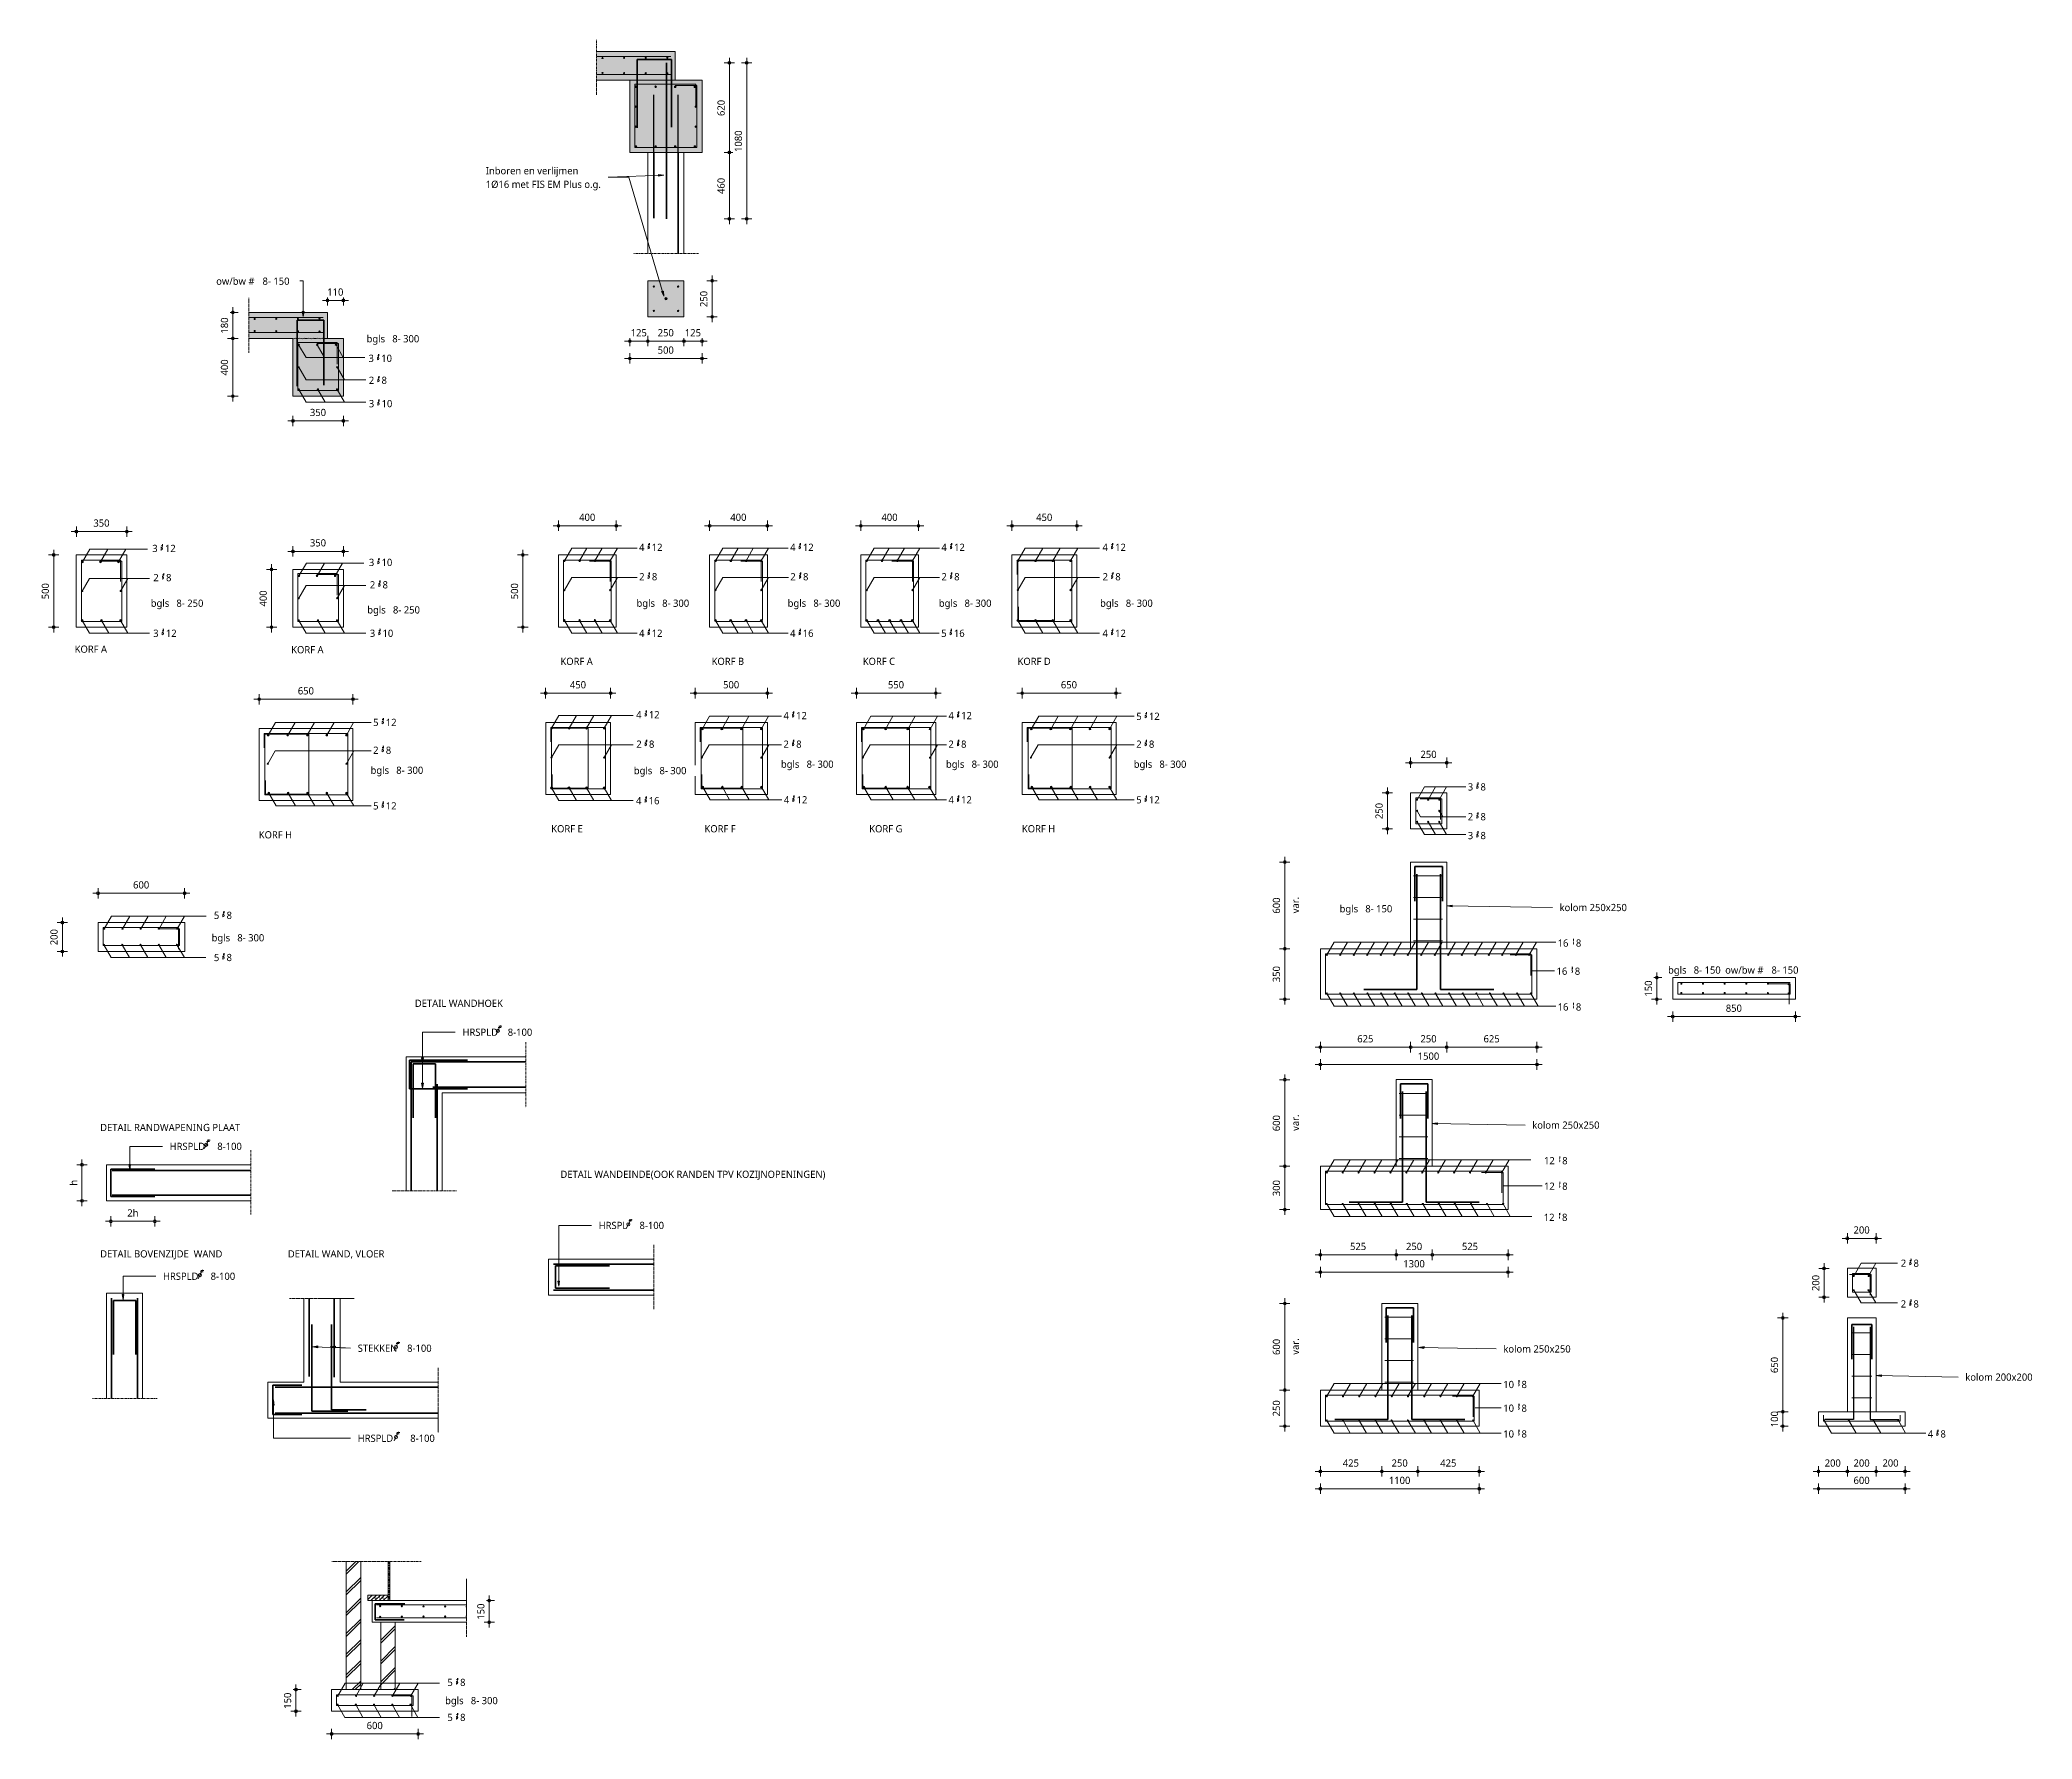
# Model space of a CAD drawing. Header units: millimetres. Extents: x -3388 to 20400, y -422 to 11347.
# Drawn here: x 3647 to 17448, y -422 to 11347 of the extents above; entities that cross this region are included whole.
import ezdxf

# ---------------------------------------------------------------- set-up
doc = ezdxf.new("R2010")
doc.units = ezdxf.units.MM
doc.linetypes.add('MV_center', pattern=[15, 6, -3, 3, -3])
doc.linetypes.add('MV_hidden', pattern=[3.75, 2.5, -1.25])
for name, color, linetype, lineweight in [('A-ANNO-DIMS', 211, 'Continuous', 13), ('A-ANNO-DIMS-20', 211, 'Continuous', 13), ('A-ANNO-NOTE', 131, 'Continuous', 18), ('A-DETL', 90, 'Continuous', 13), ('A-DETL-GENF', 92, 'Continuous', 18), ('A-DETL-IDEN', 3, 'Continuous', 18), ('A-DETL-MEDM', 33, 'Continuous', 18), ('G-ANNO-TEXT', 231, 'Continuous', 13)]:
    doc.layers.add(name, color=color, linetype=linetype, lineweight=lineweight)
doc.styles.add('Segoe UI', font='segoeui.ttf', dxfattribs={"height": 16})
doc.styles.add('Segoe UI_1', font='segoeui.ttf', dxfattribs={"height": 50})
doc.styles.add('Segoe UI_B', font='segoeui.ttf', dxfattribs={"height": 50})
doc.dimstyles.new('2_5_mm', dxfattribs={"dimscale": 304.8, "dimtxt": 52.368197, "dimasz": 0.065617, "dimexe": 0.11811, "dimexo": 0.0625, "dimgap": 0.059055, "dimtad": 1, "dimdec": 0, "dimzin": 0, "dimdsep": 46, "dimtxsty": 'Segoe UI_1', "dimblk1": 'DOTBLANK', "dimblk2": 'DOTBLANK', "dimsah": 1, "dimcen": 0.09, "dimdle": 0.11811, "dimazin": 0, "dimtfac": 1, "dimtdec": 4, "dimtix": 1, "dimtmove": 0, "dimatfit": 3, "dimfxl": 0.11811, "dimfxlon": 1, "dimtvp": 1, "dimtfill": 1, "dimtolj": 1, "dimtzin": 0, "dimarcsym": 2})
pattern_1 = [(45, (0, 0), (-71.842, 71.842), []), (45, (20.32, 0), (-71.842, 71.842), [])]

msp = doc.modelspace()

# ---------------------------------------------------------------- texts
at = {"layer": 'A-ANNO-NOTE', "lineweight": 13, "insert": (5949.7, 563.6), "char_height": 16, "width": 110.633, "attachment_point": 1, "style": 'Segoe UI'}
msp.add_mtext('38 x 140', dxfattribs=at)
at = {"layer": 'A-DETL-IDEN', "lineweight": 13, "char_height": 50, "attachment_point": 1, "style": 'Segoe UI_1', "bg_fill": 3, "box_fill_scale": 1.25, "bg_fill_color": 9, "bg_fill_true_color": 13158600, "bg_fill_transparency": 0}
for s, insert, width in [('KORF A', (3888.3, 7151.7), 285.401), ('KORF A', (5388.3, 7147.9), 285.401), ('KORF A', (7253.3, 7067.3), 285.401), ('KORF B', (8300.5, 7067.3), 278.987), ('KORF C', (9347.7, 7067.3), 283.797), ('KORF D', (10419.8, 7067.3), 290.211), ('KORF H', (5163.6, 5865.8), 291.814), ('KORF E', (7189.6, 5907.8), 274.177), ('KORF F', (8251, 5907.8), 272.574), ('KORF G', (9392.3, 5907.8), 288.607), ('KORF H', (10450, 5907.8), 291.814)]:
    msp.add_mtext(s, dxfattribs=dict(at, insert=insert, width=width))
at = {"layer": 'G-ANNO-TEXT', "color": 7, "char_height": 50, "attachment_point": 1}
for s, insert, width, style in [('Inboren en verlijmen ', (6736, 10465), 800.084, 'Segoe UI_1'), ('1Ø16 met FIS EM Plus o.g.', (6736, 10371), 987.679, 'Segoe UI_1'), ('kolom 250x250', (14174.6, 5362.3), 577.215, 'Segoe UI_1'), ('DETAIL WANDHOEK', (6245, 4698.9), 814.514, 'Segoe UI_B'), ('HRSPLD    8-100', (6575, 4498.7), 620.506, 'Segoe UI_1'), ('DETAIL RANDWAPENING PLAAT', (4065, 3838.9), 1309.957, 'Segoe UI_B'), ('kolom 250x250', (13985.2, 3855.3), 577.215, 'Segoe UI_1'), ('HRSPLD     8-100', (4546.1, 3708.1), 644.557, 'Segoe UI_1'), ('DETAIL WANDEINDE(OOK RANDEN TPV KOZIJNOPENINGEN)', (7253.3, 3514.5), 2467.594, 'Segoe UI_B'), ('HRSPL     8-100', (7518.3, 3160.6), 585.232, 'Segoe UI_1'), ('DETAIL BOVENZIJDE  WAND', (4065, 2963.5), 1144.81, 'Segoe UI_B'), ('DETAIL WAND, VLOER', (5365, 2963.5), 896.287, 'Segoe UI_B'), ('HRSPLD     8-100', (4500, 2808.6), 644.557, 'Segoe UI_1'), ('STEKKEN    8-100', (5849, 2310.2), 655.78, 'Segoe UI_1'), ('kolom 250x250', (13785.2, 2305.3), 577.215, 'Segoe UI_1'), ('kolom 200x200', (16985.2, 2110), 577.215, 'Segoe UI_1'), ('HRSPLD       8-100', (5849, 1686.3), 692.658, 'Segoe UI_1')]:
    msp.add_mtext(s, dxfattribs=dict(at, insert=insert, width=width, style=style))

# ---------------------------------------------------------------- blocks, each defined once
blk = doc.blocks.new('NLRS_00_DI_maskeer - Type 1-4234379-Details Wapening')
at = {"layer": 'A-DETL-GENF', "linetype": 'MV_center'}
blk.add_line((350, 0), (-100, 0), dxfattribs=at)
blk = doc.blocks.new('28 reeks_staven - Type 1-4438493-Details Wapening')
at = {"layer": 'A-DETL-GENF'}
for points in [[(0, -6), (2, -6), (3, -5), (4, -4), (5, -3), (6, -2), (6, 0), (6, 2), (5, 3), (4, 4), (3, 5), (2, 6), (0, 6), (-2, 6), (-3, 5), (-4, 4), (-5, 3), (-6, 2), (-6, 0), (-6, -2), (-5, -3), (-4, -4), (-3, -5), (-2, -6)], [(135, -6), (137, -6), (138, -5), (140, -4), (141, -3), (141, -2), (141, 0), (141, 2), (141, 3), (140, 4), (138, 5), (137, 6), (135, 6), (134, 6), (132, 5), (131, 4), (130, 3), (130, 2), (129, 0), (130, -2), (130, -3), (131, -4), (132, -5), (134, -6)], [(271, -6), (272, -6), (274, -5), (275, -4), (276, -3), (277, -2), (277, 0), (277, 2), (276, 3), (275, 4), (274, 5), (272, 6), (271, 6), (269, 6), (268, 5), (267, 4), (266, 3), (265, 2), (265, 0), (265, -2), (266, -3), (267, -4), (268, -5), (269, -6)], [(406, -6), (408, -6), (409, -5), (411, -4), (412, -3), (412, -2), (412, 0), (412, 2), (412, 3), (411, 4), (409, 5), (408, 6), (406, 6), (405, 6), (403, 5), (402, 4), (401, 3), (401, 2), (400, 0), (401, -2), (401, -3), (402, -4), (403, -5), (405, -6)], [(542, -6), (543, -6), (545, -5), (546, -4), (547, -3), (548, -2), (548, 0), (548, 2), (547, 3), (546, 4), (545, 5), (543, 6), (542, 6), (540, 6), (539, 5), (538, 4), (537, 3), (536, 2), (536, 0), (536, -2), (537, -3), (538, -4), (539, -5), (540, -6)]]:
    blk.add_hatch(color=256, dxfattribs=at).paths.add_polyline_path(points)
for p, q in [((0, 0), (51, 88)), ((51, 88), (742, 88)), ((135, 0), (186, 88)), ((271, 0), (322, 88)), ((406, 0), (457, 88)), ((542, 0), (592, 88))]:
    blk.add_line(p, q, dxfattribs=at)
at = {"layer": 'A-DETL-MEDM'}
for centre, start, end in [((0, 0), 360, 180), ((0, 0), 180, 360), ((135, 0), 360, 180), ((135, 0), 180, 360), ((271, 0), 360, 180), ((271, 0), 180, 360), ((406, 0), 360, 180), ((406, 0), 180, 360), ((542, 0), 360, 180), ((542, 0), 180, 360)]:
    blk.add_arc(centre, 6, start, end, dxfattribs=at)
blk = doc.blocks.new('28 balk - Type 1 dekking 35_40-4424348-Details Wapening')
at = {"layer": 'A-DETL-MEDM'}
for p, q in [((0, 500), (650, 500)), ((0, 0), (0, 500)), ((650, 500), (650, 0)), ((650, 0), (0, 0))]:
    blk.add_line(p, q, dxfattribs=at)
blk = doc.blocks.new('NLRS_28_DI_beugel_3_snedig - rond 8-5062071-Details Wapening')
at = {"layer": 'A-DETL-MEDM'}
for p, q in [((0, 325), (0, 425)), ((0, 425), (580, 425)), ((5, 0), (5, 420)), ((5, 420), (310, 420)), ((310, 420), (310, 5)), ((580, 425), (580, 0)), ((10, 5), (10, 100)), ((310, 5), (10, 5)), ((580, 0), (5, 0))]:
    blk.add_line(p, q, dxfattribs=at)
blk = doc.blocks.new('28 reeks_staven - Type 1-4438523-Details Wapening')
at = {"layer": 'A-DETL-GENF'}
for points in [[(0, -6), (2, -6), (3, -5), (4, -4), (5, -3), (6, -2), (6, 0), (6, 2), (5, 3), (4, 4), (3, 5), (2, 6), (0, 6), (-2, 6), (-3, 5), (-4, 4), (-5, 3), (-6, 2), (-6, 0), (-6, -2), (-5, -3), (-4, -4), (-3, -5), (-2, -6)], [(134, -6), (136, -6), (137, -5), (139, -4), (140, -3), (140, -2), (140, 0), (140, 2), (140, 3), (139, 4), (137, 5), (136, 6), (134, 6), (133, 6), (131, 5), (130, 4), (129, 3), (129, 2), (128, 0), (129, -2), (129, -3), (130, -4), (131, -5), (133, -6)], [(269, -6), (270, -6), (272, -5), (273, -4), (274, -3), (275, -2), (275, 0), (275, 2), (274, 3), (273, 4), (272, 5), (270, 6), (269, 6), (267, 6), (266, 5), (265, 4), (264, 3), (263, 2), (263, 0), (263, -2), (264, -3), (265, -4), (266, -5), (267, -6)], [(403, -6), (405, -6), (406, -5), (408, -4), (409, -3), (409, -2), (409, 0), (409, 2), (409, 3), (408, 4), (406, 5), (405, 6), (403, 6), (402, 6), (400, 5), (399, 4), (398, 3), (398, 2), (397, 0), (398, -2), (398, -3), (399, -4), (400, -5), (402, -6)], [(538, -6), (539, -6), (541, -5), (542, -4), (543, -3), (544, -2), (544, 0), (544, 2), (543, 3), (542, 4), (541, 5), (539, 6), (538, 6), (536, 6), (535, 5), (534, 4), (533, 3), (532, 2), (532, 0), (532, -2), (533, -3), (534, -4), (535, -5), (536, -6)]]:
    blk.add_hatch(color=256, dxfattribs=at).paths.add_polyline_path(points)
for p, q in [((0, 0), (51, -88)), ((51, -88), (738, -88)), ((134, 0), (185, -88)), ((269, 0), (320, -88)), ((403, 0), (454, -88)), ((538, 0), (589, -88))]:
    blk.add_line(p, q, dxfattribs=at)
at = {"layer": 'A-DETL-MEDM'}
for centre, start, end in [((0, 0), 360, 180), ((0, 0), 180, 360), ((134, 0), 360, 180), ((134, 0), 180, 360), ((269, 0), 360, 180), ((269, 0), 180, 360), ((403, 0), 0, 180), ((403, 0), 180, 360), ((538, 0), 360, 180), ((538, 0), 180, 360)]:
    blk.add_arc(centre, 6, start, end, dxfattribs=at)
blk = doc.blocks.new('28 reeks_staven - Type 1-4438553-Details Wapening')
at = {"layer": 'A-DETL-GENF'}
for points in [[(0, -4), (1, -4), (2, -3), (3, -3), (3, -2), (4, -1), (4, 0), (4, 1), (3, 2), (3, 3), (2, 3), (1, 4), (0, 4), (-1, 4), (-2, 3), (-3, 3), (-3, 2), (-4, 1), (-4, 0), (-4, -1), (-3, -2), (-3, -3), (-2, -3), (-1, -4)], [(545, -4), (546, -4), (547, -3), (547, -3), (548, -2), (548, -1), (549, 0), (548, 1), (548, 2), (547, 3), (547, 3), (546, 4), (545, 4), (544, 4), (543, 3), (542, 3), (541, 2), (541, 1), (541, 0), (541, -1), (541, -2), (542, -3), (543, -3), (544, -4)]]:
    blk.add_hatch(color=256, dxfattribs=at).paths.add_polyline_path(points)
for p, q in [((0, 0), (51, 88)), ((51, 88), (745, 88)), ((545, 0), (595, 88))]:
    blk.add_line(p, q, dxfattribs=at)
at = {"layer": 'A-DETL-MEDM'}
for centre, start, end in [((0, 0), 360, 180), ((0, 0), 180, 360), ((545, 0), 0, 180), ((545, 0), 180, 360)]:
    blk.add_arc(centre, 4, start, end, dxfattribs=at)
blk = doc.blocks.new('28 reeks_staven - Type 1-4438581-Details Wapening')
at = {"layer": 'A-DETL-GENF'}
for points in [[(0, -6), (2, -6), (3, -5), (4, -4), (5, -3), (6, -2), (6, 0), (6, 2), (5, 3), (4, 4), (3, 5), (2, 6), (0, 6), (-2, 6), (-3, 5), (-4, 4), (-5, 3), (-6, 2), (-6, 0), (-6, -2), (-5, -3), (-4, -4), (-3, -5), (-2, -6)], [(106, -6), (107, -6), (109, -5), (110, -4), (111, -3), (112, -2), (112, 0), (112, 2), (111, 3), (110, 4), (109, 5), (107, 6), (106, 6), (104, 6), (103, 5), (102, 4), (101, 3), (100, 2), (100, 0), (100, -2), (101, -3), (102, -4), (103, -5), (104, -6)], [(212, -6), (213, -6), (215, -5), (216, -4), (217, -3), (217, -2), (218, 0), (217, 2), (217, 3), (216, 4), (215, 5), (213, 6), (212, 6), (210, 6), (209, 5), (207, 4), (206, 3), (206, 2), (206, 0), (206, -2), (206, -3), (207, -4), (209, -5), (210, -6)], [(317, -6), (319, -6), (320, -5), (322, -4), (323, -3), (323, -2), (323, 0), (323, 2), (323, 3), (322, 4), (320, 5), (319, 6), (317, 6), (316, 6), (314, 5), (313, 4), (312, 3), (312, 2), (311, 0), (312, -2), (312, -3), (313, -4), (314, -5), (316, -6)]]:
    blk.add_hatch(color=256, dxfattribs=at).paths.add_polyline_path(points)
for p, q in [((0, 0), (51, 88)), ((51, 88), (517, 88)), ((106, 0), (156, 88)), ((212, 0), (262, 88)), ((317, 0), (368, 88))]:
    blk.add_line(p, q, dxfattribs=at)
at = {"layer": 'A-DETL-MEDM'}
for centre, start, end in [((0, 0), 360, 180), ((0, 0), 180, 360), ((106, 0), 360, 180), ((106, 0), 180, 360), ((212, 0), 360, 180), ((212, 0), 180, 360), ((317, 0), 360, 180), ((317, 0), 180, 360)]:
    blk.add_arc(centre, 6, start, end, dxfattribs=at)
blk = doc.blocks.new('28 balk - Type 1 dekking 35_40-4424349-Details Wapening')
at = {"layer": 'A-DETL-MEDM'}
for p, q in [((0, 500), (400, 500)), ((0, 0), (0, 500)), ((400, 500), (400, 0)), ((400, 0), (0, 0))]:
    blk.add_line(p, q, dxfattribs=at)
blk = doc.blocks.new('28 beugels - rond 8-4424732-Details Wapening')
at = {"layer": 'A-DETL-MEDM'}
for p, q in [((0, 425), (322, 425)), ((0, 8), (0, 425)), ((180, 417), (330, 417)), ((322, 425), (322, 275)), ((330, 417), (330, 0)), ((0, 0), (0, 4)), ((330, 0), (0, 0))]:
    blk.add_line(p, q, dxfattribs=at)
blk = doc.blocks.new('28 reeks_staven - Type 1-4438609-Details Wapening')
at = {"layer": 'A-DETL-GENF'}
for points in [[(0, -6), (2, -6), (3, -5), (4, -4), (5, -3), (6, -2), (6, 0), (6, 2), (5, 3), (4, 4), (3, 5), (2, 6), (0, 6), (-2, 6), (-3, 5), (-4, 4), (-5, 3), (-6, 2), (-6, 0), (-6, -2), (-5, -3), (-4, -4), (-3, -5), (-2, -6)], [(106, -6), (107, -6), (109, -5), (110, -4), (111, -3), (112, -2), (112, 0), (112, 2), (111, 3), (110, 4), (109, 5), (107, 6), (106, 6), (104, 6), (103, 5), (102, 4), (101, 3), (100, 2), (100, 0), (100, -2), (101, -3), (102, -4), (103, -5), (104, -6)], [(212, -6), (213, -6), (215, -5), (216, -4), (217, -3), (217, -2), (218, 0), (217, 2), (217, 3), (216, 4), (215, 5), (213, 6), (212, 6), (210, 6), (209, 5), (207, 4), (206, 3), (206, 2), (206, 0), (206, -2), (206, -3), (207, -4), (209, -5), (210, -6)], [(317, -6), (319, -6), (320, -5), (322, -4), (323, -3), (323, -2), (323, 0), (323, 2), (323, 3), (322, 4), (320, 5), (319, 6), (317, 6), (316, 6), (314, 5), (313, 4), (312, 3), (312, 2), (311, 0), (312, -2), (312, -3), (313, -4), (314, -5), (316, -6)]]:
    blk.add_hatch(color=256, dxfattribs=at).paths.add_polyline_path(points)
for p, q in [((0, 0), (51, -88)), ((51, -88), (517, -88)), ((106, 0), (156, -88)), ((212, 0), (262, -88)), ((317, 0), (368, -88))]:
    blk.add_line(p, q, dxfattribs=at)
at = {"layer": 'A-DETL-MEDM'}
for centre, start, end in [((0, 0), 360, 180), ((0, 0), 180, 360), ((106, 0), 360, 180), ((106, 0), 180, 360), ((212, 0), 360, 180), ((212, 0), 180, 360), ((317, 0), 360, 180), ((317, 0), 180, 360)]:
    blk.add_arc(centre, 6, start, end, dxfattribs=at)
blk = doc.blocks.new('28 reeks_staven - Type 1-4438637-Details Wapening')
at = {"layer": 'A-DETL-GENF'}
for points in [[(0, -4), (1, -4), (2, -3), (3, -3), (3, -2), (4, -1), (4, 0), (4, 1), (3, 2), (3, 3), (2, 3), (1, 4), (0, 4), (-1, 4), (-2, 3), (-3, 3), (-3, 2), (-4, 1), (-4, 0), (-4, -1), (-3, -2), (-3, -3), (-2, -3), (-1, -4)], [(317, -4), (318, -4), (319, -3), (320, -3), (321, -2), (321, -1), (321, 0), (321, 1), (321, 2), (320, 3), (319, 3), (318, 4), (317, 4), (316, 4), (315, 3), (315, 3), (314, 2), (314, 1), (313, 0), (314, -1), (314, -2), (315, -3), (315, -3), (316, -4)]]:
    blk.add_hatch(color=256, dxfattribs=at).paths.add_polyline_path(points)
for p, q in [((0, 0), (51, 88)), ((51, 88), (517, 88)), ((317, 0), (368, 88))]:
    blk.add_line(p, q, dxfattribs=at)
at = {"layer": 'A-DETL-MEDM'}
for centre, start, end in [((0, 0), 360, 180), ((0, 0), 180, 360), ((317, 0), 0, 180), ((317, 0), 180, 360)]:
    blk.add_arc(centre, 4, start, end, dxfattribs=at)
blk = doc.blocks.new('28 reeks_staven - Type 1-4438665-Details Wapening')
at = {"layer": 'A-DETL-GENF'}
for points in [[(0, -6), (2, -6), (3, -5), (4, -4), (5, -3), (6, -2), (6, 0), (6, 2), (5, 3), (4, 4), (3, 5), (2, 6), (0, 6), (-2, 6), (-3, 5), (-4, 4), (-5, 3), (-6, 2), (-6, 0), (-6, -2), (-5, -3), (-4, -4), (-3, -5), (-2, -6)], [(136, -6), (138, -6), (139, -5), (140, -4), (141, -3), (142, -2), (142, 0), (142, 2), (141, 3), (140, 4), (139, 5), (138, 6), (136, 6), (135, 6), (133, 5), (132, 4), (131, 3), (130, 2), (130, 0), (130, -2), (131, -3), (132, -4), (133, -5), (135, -6)], [(272, -6), (274, -6), (275, -5), (277, -4), (278, -3), (278, -2), (278, 0), (278, 2), (278, 3), (277, 4), (275, 5), (274, 6), (272, 6), (271, 6), (269, 5), (268, 4), (267, 3), (267, 2), (266, 0), (267, -2), (267, -3), (268, -4), (269, -5), (271, -6)], [(409, -6), (410, -6), (412, -5), (413, -4), (414, -3), (415, -2), (415, 0), (415, 2), (414, 3), (413, 4), (412, 5), (410, 6), (409, 6), (407, 6), (406, 5), (404, 4), (404, 3), (403, 2), (403, 0), (403, -2), (404, -3), (404, -4), (406, -5), (407, -6)]]:
    blk.add_hatch(color=256, dxfattribs=at).paths.add_polyline_path(points)
for p, q in [((0, 0), (51, 88)), ((51, 88), (609, 88)), ((136, 0), (187, 88)), ((272, 0), (323, 88)), ((409, 0), (459, 88))]:
    blk.add_line(p, q, dxfattribs=at)
at = {"layer": 'A-DETL-MEDM'}
for centre, start, end in [((0, 0), 360, 180), ((0, 0), 180, 360), ((136, 0), 360, 180), ((136, 0), 180, 360), ((272, 0), 360, 180), ((272, 0), 180, 360), ((409, 0), 360, 180), ((409, 0), 180, 360)]:
    blk.add_arc(centre, 6, start, end, dxfattribs=at)
blk = doc.blocks.new('28 balk - Type 1 dekking 35_40-4424350-Details Wapening')
at = {"layer": 'A-DETL-MEDM'}
for p, q in [((0, 500), (500, 500)), ((0, 0), (0, 500)), ((500, 500), (500, 0)), ((500, 0), (0, 0))]:
    blk.add_line(p, q, dxfattribs=at)
blk = doc.blocks.new('NLRS_28_DI_beugel_3_snedig - rond 8-5062072-Details Wapening')
at = {"layer": 'A-DETL-MEDM'}
for p, q in [((0, 325), (0, 425)), ((0, 425), (430, 425)), ((5, 0), (5, 420)), ((5, 420), (295, 420)), ((295, 420), (295, 5)), ((430, 425), (430, 0)), ((10, 5), (10, 100)), ((295, 5), (10, 5)), ((430, 0), (5, 0))]:
    blk.add_line(p, q, dxfattribs=at)
blk = doc.blocks.new('28 reeks_staven - Type 1-4438693-Details Wapening')
at = {"layer": 'A-DETL-GENF'}
for points in [[(0, -6), (2, -6), (3, -5), (4, -4), (5, -3), (6, -2), (6, 0), (6, 2), (5, 3), (4, 4), (3, 5), (2, 6), (0, 6), (-2, 6), (-3, 5), (-4, 4), (-5, 3), (-6, 2), (-6, 0), (-6, -2), (-5, -3), (-4, -4), (-3, -5), (-2, -6)], [(136, -6), (137, -6), (139, -5), (140, -4), (141, -3), (141, -2), (142, 0), (141, 2), (141, 3), (140, 4), (139, 5), (137, 6), (136, 6), (134, 6), (133, 5), (131, 4), (130, 3), (130, 2), (130, 0), (130, -2), (130, -3), (131, -4), (133, -5), (134, -6)], [(271, -6), (273, -6), (274, -5), (276, -4), (277, -3), (277, -2), (277, 0), (277, 2), (277, 3), (276, 4), (274, 5), (273, 6), (271, 6), (270, 6), (268, 5), (267, 4), (266, 3), (266, 2), (265, 0), (266, -2), (266, -3), (267, -4), (268, -5), (270, -6)], [(407, -6), (409, -6), (410, -5), (411, -4), (412, -3), (413, -2), (413, 0), (413, 2), (412, 3), (411, 4), (410, 5), (409, 6), (407, 6), (405, 6), (404, 5), (403, 4), (402, 3), (401, 2), (401, 0), (401, -2), (402, -3), (403, -4), (404, -5), (405, -6)]]:
    blk.add_hatch(color=256, dxfattribs=at).paths.add_polyline_path(points)
for p, q in [((0, 0), (51, -88)), ((51, -88), (607, -88)), ((136, 0), (186, -88)), ((271, 0), (322, -88)), ((407, 0), (458, -88))]:
    blk.add_line(p, q, dxfattribs=at)
at = {"layer": 'A-DETL-MEDM'}
for centre, start, end in [((0, 0), 360, 180), ((0, 0), 180, 360), ((136, 0), 360, 180), ((136, 0), 180, 360), ((271, 0), 360, 180), ((271, 0), 180, 360), ((407, 0), 0, 180), ((407, 0), 180, 360)]:
    blk.add_arc(centre, 6, start, end, dxfattribs=at)
blk = doc.blocks.new('28 reeks_staven - Type 1-4438721-Details Wapening')
at = {"layer": 'A-DETL-GENF'}
for points in [[(0, -4), (1, -4), (2, -3), (3, -3), (3, -2), (4, -1), (4, 0), (4, 1), (3, 2), (3, 3), (2, 3), (1, 4), (0, 4), (-1, 4), (-2, 3), (-3, 3), (-3, 2), (-4, 1), (-4, 0), (-4, -1), (-3, -2), (-3, -3), (-2, -3), (-1, -4)], [(413, -4), (414, -4), (415, -3), (416, -3), (416, -2), (417, -1), (417, 0), (417, 1), (416, 2), (416, 3), (415, 3), (414, 4), (413, 4), (412, 4), (411, 3), (410, 3), (410, 2), (409, 1), (409, 0), (409, -1), (410, -2), (410, -3), (411, -3), (412, -4)]]:
    blk.add_hatch(color=256, dxfattribs=at).paths.add_polyline_path(points)
for p, q in [((0, 0), (51, 88)), ((51, 88), (613, 88)), ((413, 0), (464, 88))]:
    blk.add_line(p, q, dxfattribs=at)
at = {"layer": 'A-DETL-MEDM'}
for centre, start, end in [((0, 0), 360, 180), ((0, 0), 180, 360), ((413, 0), 0, 180), ((413, 0), 180, 360)]:
    blk.add_arc(centre, 4, start, end, dxfattribs=at)
blk = doc.blocks.new('28 beugels - rond 8-V1-Details Wapening')
at = {"layer": 'A-DETL-MEDM'}
for p, q in [((0, 425), (322, 425)), ((0, 12), (0, 425)), ((180, 417), (330, 417)), ((322, 425), (322, 275)), ((330, 417), (330, 10)), ((0, 0), (0, 0)), ((330, 2), (330, 0)), ((0, 0), (0, 0)), ((106, 0), (11, 0)), ((212, 0), (117, 0)), ((318, 0), (222, 0)), ((330, 0), (328, 0))]:
    blk.add_line(p, q, dxfattribs=at)
blk = doc.blocks.new('28 reeks_staven - Type 1-4438749-Details Wapening')
at = {"layer": 'A-DETL-GENF'}
for points in [[(0, -8), (2, -8), (4, -7), (6, -6), (7, -4), (8, -2), (8, 0), (8, 2), (7, 4), (6, 6), (4, 7), (2, 8), (0, 8), (-2, 8), (-4, 7), (-6, 6), (-7, 4), (-8, 2), (-8, 0), (-8, -2), (-7, -4), (-6, -6), (-4, -7), (-2, -8)], [(106, -8), (108, -8), (110, -7), (111, -6), (113, -4), (114, -2), (114, 0), (114, 2), (113, 4), (111, 6), (110, 7), (108, 8), (106, 8), (104, 8), (102, 7), (100, 6), (99, 4), (98, 2), (98, 0), (98, -2), (99, -4), (100, -6), (102, -7), (104, -8)], [(212, -8), (214, -8), (216, -7), (217, -6), (219, -4), (219, -2), (220, 0), (219, 2), (219, 4), (217, 6), (216, 7), (214, 8), (212, 8), (210, 8), (208, 7), (206, 6), (205, 4), (204, 2), (204, 0), (204, -2), (205, -4), (206, -6), (208, -7), (210, -8)], [(317, -8), (319, -8), (321, -7), (323, -6), (324, -4), (325, -2), (325, 0), (325, 2), (324, 4), (323, 6), (321, 7), (319, 8), (317, 8), (315, 8), (313, 7), (312, 6), (310, 4), (310, 2), (309, 0), (310, -2), (310, -4), (312, -6), (313, -7), (315, -8)]]:
    blk.add_hatch(color=256, dxfattribs=at).paths.add_polyline_path(points)
for p, q in [((0, 0), (51, -88)), ((51, -88), (517, -88)), ((106, 0), (156, -88)), ((212, 0), (262, -88)), ((317, 0), (368, -88))]:
    blk.add_line(p, q, dxfattribs=at)
at = {"layer": 'A-DETL-MEDM'}
for centre, start, end in [((0, 0), 360, 180), ((0, 0), 180, 360), ((106, 0), 360, 180), ((106, 0), 180, 360), ((212, 0), 360, 180), ((212, 0), 180, 360), ((317, 0), 360, 180), ((317, 0), 180, 360)]:
    blk.add_arc(centre, 8, start, end, dxfattribs=at)
blk = doc.blocks.new('28 reeks_staven - Type 1-4438778-Details Wapening')
at = {"layer": 'A-DETL-GENF'}
for points in [[(0, -6), (2, -6), (3, -5), (4, -4), (5, -3), (6, -2), (6, 0), (6, 2), (5, 3), (4, 4), (3, 5), (2, 6), (0, 6), (-2, 6), (-3, 5), (-4, 4), (-5, 3), (-6, 2), (-6, 0), (-6, -2), (-5, -3), (-4, -4), (-3, -5), (-2, -6)], [(122, -6), (123, -6), (125, -5), (126, -4), (127, -3), (127, -2), (128, 0), (127, 2), (127, 3), (126, 4), (125, 5), (123, 6), (122, 6), (120, 6), (119, 5), (117, 4), (116, 3), (116, 2), (116, 0), (116, -2), (116, -3), (117, -4), (119, -5), (120, -6)], [(243, -6), (245, -6), (246, -5), (248, -4), (249, -3), (249, -2), (249, 0), (249, 2), (249, 3), (248, 4), (246, 5), (245, 6), (243, 6), (242, 6), (240, 5), (239, 4), (238, 3), (238, 2), (237, 0), (238, -2), (238, -3), (239, -4), (240, -5), (242, -6)], [(365, -6), (367, -6), (368, -5), (369, -4), (370, -3), (371, -2), (371, 0), (371, 2), (370, 3), (369, 4), (368, 5), (367, 6), (365, 6), (364, 6), (362, 5), (361, 4), (360, 3), (359, 2), (359, 0), (359, -2), (360, -3), (361, -4), (362, -5), (364, -6)]]:
    blk.add_hatch(color=256, dxfattribs=at).paths.add_polyline_path(points)
for p, q in [((0, 0), (51, 88)), ((51, 88), (565, 88)), ((122, 0), (172, 88)), ((243, 0), (294, 88)), ((365, 0), (416, 88))]:
    blk.add_line(p, q, dxfattribs=at)
at = {"layer": 'A-DETL-MEDM'}
for centre, start, end in [((0, 0), 360, 180), ((0, 0), 180, 360), ((122, 0), 360, 180), ((122, 0), 180, 360), ((243, 0), 360, 180), ((243, 0), 180, 360), ((365, 0), 360, 180), ((365, 0), 180, 360)]:
    blk.add_arc(centre, 6, start, end, dxfattribs=at)
blk = doc.blocks.new('28 balk - Type 1 dekking 35_40-4424351-Details Wapening')
at = {"layer": 'A-DETL-MEDM'}
for p, q in [((0, 500), (450, 500)), ((0, 0), (0, 500)), ((450, 500), (450, 0)), ((450, 0), (0, 0))]:
    blk.add_line(p, q, dxfattribs=at)
blk = doc.blocks.new('NLRS_28_DI_beugel_3_snedig - rond 8-5062073-Details Wapening')
at = {"layer": 'A-DETL-MEDM'}
for p, q in [((0, 325), (0, 425)), ((0, 425), (380, 425)), ((5, 220), (5, 420)), ((5, 420), (260, 420)), ((260, 420), (260, 5)), ((380, 425), (380, 0)), ((5, 12), (5, 212)), ((10, 10), (10, 100)), ((121, 5), (11, 5)), ((243, 5), (133, 5)), ((260, 5), (255, 5)), ((380, 0), (5, 0))]:
    blk.add_line(p, q, dxfattribs=at)
blk = doc.blocks.new('28 reeks_staven - Type 1-4438806-Details Wapening')
at = {"layer": 'A-DETL-GENF'}
for points in [[(0, -6), (2, -6), (3, -5), (4, -4), (5, -3), (6, -2), (6, 0), (6, 2), (5, 3), (4, 4), (3, 5), (2, 6), (0, 6), (-2, 6), (-3, 5), (-4, 4), (-5, 3), (-6, 2), (-6, 0), (-6, -2), (-5, -3), (-4, -4), (-3, -5), (-2, -6)], [(122, -6), (123, -6), (125, -5), (126, -4), (127, -3), (127, -2), (128, 0), (127, 2), (127, 3), (126, 4), (125, 5), (123, 6), (122, 6), (120, 6), (119, 5), (117, 4), (116, 3), (116, 2), (116, 0), (116, -2), (116, -3), (117, -4), (119, -5), (120, -6)], [(243, -6), (245, -6), (246, -5), (248, -4), (249, -3), (249, -2), (249, 0), (249, 2), (249, 3), (248, 4), (246, 5), (245, 6), (243, 6), (242, 6), (240, 5), (239, 4), (238, 3), (238, 2), (237, 0), (238, -2), (238, -3), (239, -4), (240, -5), (242, -6)], [(365, -6), (367, -6), (368, -5), (369, -4), (370, -3), (371, -2), (371, 0), (371, 2), (370, 3), (369, 4), (368, 5), (367, 6), (365, 6), (364, 6), (362, 5), (361, 4), (360, 3), (359, 2), (359, 0), (359, -2), (360, -3), (361, -4), (362, -5), (364, -6)]]:
    blk.add_hatch(color=256, dxfattribs=at).paths.add_polyline_path(points)
for p, q in [((0, 0), (51, -88)), ((51, -88), (565, -88)), ((122, 0), (172, -88)), ((243, 0), (294, -88)), ((365, 0), (416, -88))]:
    blk.add_line(p, q, dxfattribs=at)
at = {"layer": 'A-DETL-MEDM'}
for centre, start, end in [((0, 0), 360, 180), ((0, 0), 180, 360), ((122, 0), 360, 180), ((122, 0), 180, 360), ((243, 0), 360, 180), ((243, 0), 180, 360), ((365, 0), 360, 180), ((365, 0), 180, 360)]:
    blk.add_arc(centre, 6, start, end, dxfattribs=at)
blk = doc.blocks.new('28 reeks_staven - Type 1-4438834-Details Wapening')
at = {"layer": 'A-DETL-GENF'}
for points in [[(0, -4), (1, -4), (2, -3), (3, -3), (3, -2), (4, -1), (4, 0), (4, 1), (3, 2), (3, 3), (2, 3), (1, 4), (0, 4), (-1, 4), (-2, 3), (-3, 3), (-3, 2), (-4, 1), (-4, 0), (-4, -1), (-3, -2), (-3, -3), (-2, -3), (-1, -4)], [(365, -4), (366, -4), (367, -3), (368, -3), (369, -2), (369, -1), (369, 0), (369, 1), (369, 2), (368, 3), (367, 3), (366, 4), (365, 4), (364, 4), (363, 3), (362, 3), (362, 2), (361, 1), (361, 0), (361, -1), (362, -2), (362, -3), (363, -3), (364, -4)]]:
    blk.add_hatch(color=256, dxfattribs=at).paths.add_polyline_path(points)
for p, q in [((0, 0), (51, 88)), ((51, 88), (565, 88)), ((365, 0), (416, 88))]:
    blk.add_line(p, q, dxfattribs=at)
at = {"layer": 'A-DETL-MEDM'}
for centre, start, end in [((0, 0), 360, 180), ((0, 0), 180, 360), ((365, 0), 360, 180), ((365, 0), 180, 360)]:
    blk.add_arc(centre, 4, start, end, dxfattribs=at)
blk = doc.blocks.new('28 beugels - rond 8-V2-Details Wapening')
at = {"layer": 'A-DETL-MEDM'}
for p, q in [((0, 425), (322, 425)), ((0, 12), (0, 425)), ((180, 417), (330, 417)), ((322, 425), (322, 275)), ((330, 417), (330, 10)), ((0, 0), (0, 0)), ((330, 2), (330, 0)), ((0, 0), (0, 0)), ((80, 0), (11, 0)), ((159, 0), (90, 0)), ((238, 0), (170, 0)), ((318, 0), (249, 0)), ((330, 0), (328, 0))]:
    blk.add_line(p, q, dxfattribs=at)
blk = doc.blocks.new('28 reeks_staven - Type 1-4438862-Details Wapening')
at = {"layer": 'A-DETL-GENF'}
for points in [[(0, -8), (2, -8), (4, -7), (6, -6), (7, -4), (8, -2), (8, 0), (8, 2), (7, 4), (6, 6), (4, 7), (2, 8), (0, 8), (-2, 8), (-4, 7), (-6, 6), (-7, 4), (-8, 2), (-8, 0), (-8, -2), (-7, -4), (-6, -6), (-4, -7), (-2, -8)], [(79, -8), (81, -8), (83, -7), (85, -6), (86, -4), (87, -2), (87, 0), (87, 2), (86, 4), (85, 6), (83, 7), (81, 8), (79, 8), (77, 8), (75, 7), (74, 6), (72, 4), (72, 2), (71, 0), (72, -2), (72, -4), (74, -6), (75, -7), (77, -8)], [(159, -8), (161, -8), (163, -7), (164, -6), (166, -4), (166, -2), (167, 0), (166, 2), (166, 4), (164, 6), (163, 7), (161, 8), (159, 8), (157, 8), (155, 7), (153, 6), (152, 4), (151, 2), (151, 0), (151, -2), (152, -4), (153, -6), (155, -7), (157, -8)], [(238, -8), (240, -8), (242, -7), (244, -6), (245, -4), (246, -2), (246, 0), (246, 2), (245, 4), (244, 6), (242, 7), (240, 8), (238, 8), (236, 8), (234, 7), (232, 6), (231, 4), (230, 2), (230, 0), (230, -2), (231, -4), (232, -6), (234, -7), (236, -8)], [(317, -8), (319, -8), (321, -7), (323, -6), (324, -4), (325, -2), (325, 0), (325, 2), (324, 4), (323, 6), (321, 7), (319, 8), (317, 8), (315, 8), (313, 7), (312, 6), (310, 4), (310, 2), (309, 0), (310, -2), (310, -4), (312, -6), (313, -7), (315, -8)]]:
    blk.add_hatch(color=256, dxfattribs=at).paths.add_polyline_path(points)
for p, q in [((0, 0), (51, -88)), ((51, -88), (517, -88)), ((79, 0), (130, -88)), ((159, 0), (209, -88)), ((238, 0), (289, -88)), ((317, 0), (368, -88))]:
    blk.add_line(p, q, dxfattribs=at)
at = {"layer": 'A-DETL-MEDM'}
for centre, start, end in [((0, 0), 360, 180), ((0, 0), 180, 360), ((79, 0), 360, 180), ((79, 0), 180, 360), ((159, 0), 360, 180), ((159, 0), 180, 360), ((238, 0), 360, 180), ((238, 0), 180, 360), ((317, 0), 360, 180), ((317, 0), 180, 360)]:
    blk.add_arc(centre, 8, start, end, dxfattribs=at)
blk = doc.blocks.new('NLRS_28_DI_beugel_3_snedig - rond 8-V3-Details Wapening')
at = {"layer": 'A-DETL-MEDM'}
for p, q in [((0, 325), (0, 425)), ((0, 425), (380, 425)), ((5, 220), (5, 420)), ((5, 420), (260, 420)), ((260, 420), (260, 5)), ((380, 425), (380, 0)), ((5, 14), (5, 212)), ((10, 13), (10, 100)), ((119, 5), (13, 5)), ((241, 5), (135, 5)), ((260, 5), (257, 5)), ((122, 0), (11, 0)), ((244, 0), (133, 0)), ((365, 0), (254, 0)), ((380, 0), (376, 0))]:
    blk.add_line(p, q, dxfattribs=at)
blk = doc.blocks.new('28 reeks_staven - Type 1-4438893-Details Wapening')
at = {"layer": 'A-DETL-GENF'}
for points in [[(0, -8), (2, -8), (4, -7), (6, -6), (7, -4), (8, -2), (8, 0), (8, 2), (7, 4), (6, 6), (4, 7), (2, 8), (0, 8), (-2, 8), (-4, 7), (-6, 6), (-7, 4), (-8, 2), (-8, 0), (-8, -2), (-7, -4), (-6, -6), (-4, -7), (-2, -8)], [(122, -8), (124, -8), (126, -7), (127, -6), (129, -4), (129, -2), (130, 0), (129, 2), (129, 4), (127, 6), (126, 7), (124, 8), (122, 8), (120, 8), (118, 7), (116, 6), (115, 4), (114, 2), (114, 0), (114, -2), (115, -4), (116, -6), (118, -7), (120, -8)], [(243, -8), (245, -8), (247, -7), (249, -6), (250, -4), (251, -2), (251, 0), (251, 2), (250, 4), (249, 6), (247, 7), (245, 8), (243, 8), (241, 8), (239, 7), (238, 6), (236, 4), (236, 2), (235, 0), (236, -2), (236, -4), (238, -6), (239, -7), (241, -8)], [(365, -8), (367, -8), (369, -7), (371, -6), (372, -4), (373, -2), (373, 0), (373, 2), (372, 4), (371, 6), (369, 7), (367, 8), (365, 8), (363, 8), (361, 7), (359, 6), (358, 4), (357, 2), (357, 0), (357, -2), (358, -4), (359, -6), (361, -7), (363, -8)]]:
    blk.add_hatch(color=256, dxfattribs=at).paths.add_polyline_path(points)
for p, q in [((0, 0), (51, -88)), ((51, -88), (565, -88)), ((122, 0), (172, -88)), ((243, 0), (294, -88)), ((365, 0), (416, -88))]:
    blk.add_line(p, q, dxfattribs=at)
at = {"layer": 'A-DETL-MEDM'}
for centre, start, end in [((0, 0), 360, 180), ((0, 0), 180, 360), ((122, 0), 360, 180), ((122, 0), 180, 360), ((243, 0), 360, 180), ((243, 0), 180, 360), ((365, 0), 360, 180), ((365, 0), 180, 360)]:
    blk.add_arc(centre, 8, start, end, dxfattribs=at)
blk = doc.blocks.new('28 reeks_staven - Type 1-4438922-Details Wapening')
at = {"layer": 'A-DETL-GENF'}
for points in [[(0, -6), (2, -6), (3, -5), (4, -4), (5, -3), (6, -2), (6, 0), (6, 2), (5, 3), (4, 4), (3, 5), (2, 6), (0, 6), (-2, 6), (-3, 5), (-4, 4), (-5, 3), (-6, 2), (-6, 0), (-6, -2), (-5, -3), (-4, -4), (-3, -5), (-2, -6)], [(154, -6), (156, -6), (157, -5), (158, -4), (159, -3), (160, -2), (160, 0), (160, 2), (159, 3), (158, 4), (157, 5), (156, 6), (154, 6), (152, 6), (151, 5), (150, 4), (149, 3), (148, 2), (148, 0), (148, -2), (149, -3), (150, -4), (151, -5), (152, -6)], [(308, -6), (310, -6), (311, -5), (312, -4), (313, -3), (314, -2), (314, 0), (314, 2), (313, 3), (312, 4), (311, 5), (310, 6), (308, 6), (307, 6), (305, 5), (304, 4), (303, 3), (302, 2), (302, 0), (302, -2), (303, -3), (304, -4), (305, -5), (307, -6)], [(462, -6), (464, -6), (465, -5), (466, -4), (467, -3), (468, -2), (468, 0), (468, 2), (467, 3), (466, 4), (465, 5), (464, 6), (462, 6), (461, 6), (459, 5), (458, 4), (457, 3), (456, 2), (456, 0), (456, -2), (457, -3), (458, -4), (459, -5), (461, -6)]]:
    blk.add_hatch(color=256, dxfattribs=at).paths.add_polyline_path(points)
for p, q in [((0, 0), (51, 88)), ((51, 88), (662, 88)), ((154, 0), (205, 88)), ((308, 0), (359, 88)), ((462, 0), (513, 88))]:
    blk.add_line(p, q, dxfattribs=at)
at = {"layer": 'A-DETL-MEDM'}
for centre, start, end in [((0, 0), 360, 180), ((0, 0), 180, 360), ((154, 0), 360, 180), ((154, 0), 180, 360), ((308, 0), 360, 180), ((308, 0), 180, 360), ((462, 0), 360, 180), ((462, 0), 180, 360)]:
    blk.add_arc(centre, 6, start, end, dxfattribs=at)
blk = doc.blocks.new('28 balk - Type 1 dekking 35_40-4424352-Details Wapening')
at = {"layer": 'A-DETL-MEDM'}
for p, q in [((0, 500), (550, 500)), ((0, 0), (0, 500)), ((550, 500), (550, 0)), ((550, 0), (0, 0))]:
    blk.add_line(p, q, dxfattribs=at)
blk = doc.blocks.new('NLRS_28_DI_beugel_3_snedig - rond 8-5062074-Details Wapening')
at = {"layer": 'A-DETL-MEDM'}
for p, q in [((0, 325), (0, 425)), ((0, 425), (480, 425)), ((5, 0), (5, 420)), ((5, 420), (333, 420)), ((333, 420), (333, 5)), ((480, 425), (480, 0)), ((10, 5), (10, 100)), ((333, 5), (10, 5)), ((480, 0), (5, 0))]:
    blk.add_line(p, q, dxfattribs=at)
blk = doc.blocks.new('28 reeks_staven - Type 1-4438950-Details Wapening')
at = {"layer": 'A-DETL-GENF'}
for points in [[(0, -6), (2, -6), (3, -5), (4, -4), (5, -3), (6, -2), (6, 0), (6, 2), (5, 3), (4, 4), (3, 5), (2, 6), (0, 6), (-2, 6), (-3, 5), (-4, 4), (-5, 3), (-6, 2), (-6, 0), (-6, -2), (-5, -3), (-4, -4), (-3, -5), (-2, -6)], [(151, -6), (153, -6), (154, -5), (156, -4), (157, -3), (157, -2), (157, 0), (157, 2), (157, 3), (156, 4), (154, 5), (153, 6), (151, 6), (150, 6), (148, 5), (147, 4), (146, 3), (146, 2), (145, 0), (146, -2), (146, -3), (147, -4), (148, -5), (150, -6)], [(303, -6), (304, -6), (306, -5), (307, -4), (308, -3), (308, -2), (309, 0), (308, 2), (308, 3), (307, 4), (306, 5), (304, 6), (303, 6), (301, 6), (300, 5), (298, 4), (297, 3), (297, 2), (297, 0), (297, -2), (297, -3), (298, -4), (300, -5), (301, -6)], [(454, -6), (455, -6), (457, -5), (458, -4), (459, -3), (460, -2), (460, 0), (460, 2), (459, 3), (458, 4), (457, 5), (455, 6), (454, 6), (452, 6), (451, 5), (450, 4), (449, 3), (448, 2), (448, 0), (448, -2), (449, -3), (450, -4), (451, -5), (452, -6)]]:
    blk.add_hatch(color=256, dxfattribs=at).paths.add_polyline_path(points)
for p, q in [((0, 0), (51, -88)), ((51, -88), (654, -88)), ((151, 0), (202, -88)), ((303, 0), (353, -88)), ((454, 0), (505, -88))]:
    blk.add_line(p, q, dxfattribs=at)
at = {"layer": 'A-DETL-MEDM'}
for centre, start, end in [((0, 0), 360, 180), ((0, 0), 180, 360), ((151, 0), 360, 180), ((151, 0), 180, 360), ((303, 0), 360, 180), ((303, 0), 180, 360), ((454, 0), 0, 180), ((454, 0), 180, 360)]:
    blk.add_arc(centre, 6, start, end, dxfattribs=at)
blk = doc.blocks.new('28 reeks_staven - Type 1-4438978-Details Wapening')
at = {"layer": 'A-DETL-GENF'}
for points in [[(0, -4), (1, -4), (2, -3), (3, -3), (3, -2), (4, -1), (4, 0), (4, 1), (3, 2), (3, 3), (2, 3), (1, 4), (0, 4), (-1, 4), (-2, 3), (-3, 3), (-3, 2), (-4, 1), (-4, 0), (-4, -1), (-3, -2), (-3, -3), (-2, -3), (-1, -4)], [(465, -4), (466, -4), (467, -3), (468, -3), (468, -2), (469, -1), (469, 0), (469, 1), (468, 2), (468, 3), (467, 3), (466, 4), (465, 4), (464, 4), (463, 3), (462, 3), (462, 2), (461, 1), (461, 0), (461, -1), (462, -2), (462, -3), (463, -3), (464, -4)]]:
    blk.add_hatch(color=256, dxfattribs=at).paths.add_polyline_path(points)
for p, q in [((0, 0), (51, 88)), ((51, 88), (665, 88)), ((465, 0), (516, 88))]:
    blk.add_line(p, q, dxfattribs=at)
at = {"layer": 'A-DETL-MEDM'}
for centre, start, end in [((0, 0), 360, 180), ((0, 0), 180, 360), ((465, 0), 0, 180), ((465, 0), 180, 360)]:
    blk.add_arc(centre, 4, start, end, dxfattribs=at)
blk = doc.blocks.new('28 reeks_staven - Type 1-4438379-Details Wapening')
at = {"layer": 'A-DETL-GENF'}
for points in [[(0, -5), (1, -5), (3, -4), (4, -4), (4, -2), (5, -1), (5, 0), (5, 1), (4, 3), (4, 4), (3, 4), (1, 5), (0, 5), (-1, 5), (-2, 4), (-4, 4), (-4, 3), (-5, 1), (-5, 0), (-5, -1), (-4, -2), (-4, -4), (-2, -4), (-1, -5)], [(125, -5), (126, -5), (128, -4), (129, -4), (129, -2), (130, -1), (130, 0), (130, 1), (129, 3), (129, 4), (128, 4), (126, 5), (125, 5), (124, 5), (123, 4), (122, 4), (121, 3), (120, 1), (120, 0), (120, -1), (121, -2), (122, -4), (123, -4), (124, -5)], [(250, -5), (251, -5), (253, -4), (254, -4), (254, -2), (255, -1), (255, 0), (255, 1), (254, 3), (254, 4), (253, 4), (251, 5), (250, 5), (249, 5), (248, 4), (247, 4), (246, 3), (245, 1), (245, 0), (245, -1), (246, -2), (247, -4), (248, -4), (249, -5)]]:
    blk.add_hatch(color=256, dxfattribs=at).paths.add_polyline_path(points)
for p, q in [((0, 0), (51, 88)), ((51, 88), (450, 88)), ((125, 0), (176, 88)), ((250, 0), (301, 88))]:
    blk.add_line(p, q, dxfattribs=at)
at = {"layer": 'A-DETL-MEDM'}
for centre, start, end in [((0, 0), 360, 180), ((0, 0), 180, 360), ((125, 0), 360, 180), ((125, 0), 180, 360), ((250, 0), 0, 180), ((250, 0), 180, 360)]:
    blk.add_arc(centre, 5, start, end, dxfattribs=at)
blk = doc.blocks.new('28 balk - Type 1 dekking 35_40-4424346-Details Wapening')
at = {"layer": 'A-DETL-MEDM'}
for p, q in [((0, 400), (350, 400)), ((0, 0), (0, 400)), ((350, 400), (350, 0)), ((350, 0), (0, 0))]:
    blk.add_line(p, q, dxfattribs=at)
blk = doc.blocks.new('28 beugels - rond 8-4424730-Details Wapening')
at = {"layer": 'A-DETL-MEDM'}
for p, q in [((0, 332), (272, 332)), ((0, 0), (0, 332)), ((130, 324), (280, 324)), ((272, 332), (272, 182)), ((280, 324), (280, 0)), ((280, 0), (0, 0))]:
    blk.add_line(p, q, dxfattribs=at)
blk = doc.blocks.new('28 reeks_staven - Type 1-4438408-Details Wapening')
at = {"layer": 'A-DETL-GENF'}
for points in [[(0, -5), (1, -5), (3, -4), (4, -4), (4, -2), (5, -1), (5, 0), (5, 1), (4, 3), (4, 4), (3, 4), (1, 5), (0, 5), (-1, 5), (-2, 4), (-4, 4), (-4, 3), (-5, 1), (-5, 0), (-5, -1), (-4, -2), (-4, -4), (-2, -4), (-1, -5)], [(133, -5), (134, -5), (136, -4), (137, -4), (138, -2), (138, -1), (138, 0), (138, 1), (138, 3), (137, 4), (136, 4), (134, 5), (133, 5), (132, 5), (131, 4), (130, 4), (129, 3), (128, 1), (128, 0), (128, -1), (129, -2), (130, -4), (131, -4), (132, -5)], [(266, -5), (268, -5), (269, -4), (270, -4), (271, -2), (271, -1), (271, 0), (271, 1), (271, 3), (270, 4), (269, 4), (268, 5), (266, 5), (265, 5), (264, 4), (263, 4), (262, 3), (262, 1), (261, 0), (262, -1), (262, -2), (263, -4), (264, -4), (265, -5)]]:
    blk.add_hatch(color=256, dxfattribs=at).paths.add_polyline_path(points)
for p, q in [((0, 0), (51, -88)), ((51, -88), (466, -88)), ((133, 0), (184, -88)), ((266, 0), (317, -88))]:
    blk.add_line(p, q, dxfattribs=at)
at = {"layer": 'A-DETL-MEDM'}
for centre, start, end in [((0, 0), 360, 180), ((0, 0), 180, 360), ((133, 0), 0, 180), ((133, 0), 180, 360), ((266, 0), 0, 180), ((266, 0), 180, 360)]:
    blk.add_arc(centre, 5, start, end, dxfattribs=at)
blk = doc.blocks.new('28 reeks_staven - Type 1-4438437-Details Wapening')
at = {"layer": 'A-DETL-GENF'}
for points in [[(0, -4), (1, -4), (2, -3), (3, -3), (3, -2), (4, -1), (4, 0), (4, 1), (3, 2), (3, 3), (2, 3), (1, 4), (0, 4), (-1, 4), (-2, 3), (-3, 3), (-3, 2), (-4, 1), (-4, 0), (-4, -1), (-3, -2), (-3, -3), (-2, -3), (-1, -4)], [(266, -4), (267, -4), (268, -3), (269, -3), (270, -2), (270, -1), (270, 0), (270, 1), (270, 2), (269, 3), (268, 3), (267, 4), (266, 4), (265, 4), (264, 3), (264, 3), (263, 2), (263, 1), (262, 0), (263, -1), (263, -2), (264, -3), (264, -3), (265, -4)]]:
    blk.add_hatch(color=256, dxfattribs=at).paths.add_polyline_path(points)
for p, q in [((0, 0), (51, 88)), ((51, 88), (466, 88)), ((266, 0), (317, 88))]:
    blk.add_line(p, q, dxfattribs=at)
at = {"layer": 'A-DETL-MEDM'}
for centre, start, end in [((0, 0), 360, 180), ((0, 0), 180, 360), ((266, 0), 0, 180), ((266, 0), 180, 360)]:
    blk.add_arc(centre, 4, start, end, dxfattribs=at)
blk = doc.blocks.new('28 reeks_staven - Type 1-4439730-Details Wapening')
at = {"layer": 'A-DETL-GENF'}
for points in [[(0, -6), (2, -6), (3, -5), (4, -4), (5, -3), (6, -2), (6, 0), (6, 2), (5, 3), (4, 4), (3, 5), (2, 6), (0, 6), (-2, 6), (-3, 5), (-4, 4), (-5, 3), (-6, 2), (-6, 0), (-6, -2), (-5, -3), (-4, -4), (-3, -5), (-2, -6)], [(125, -6), (127, -6), (128, -5), (129, -4), (130, -3), (131, -2), (131, 0), (131, 2), (130, 3), (129, 4), (128, 5), (127, 6), (125, 6), (123, 6), (122, 5), (121, 4), (120, 3), (119, 2), (119, 0), (119, -2), (120, -3), (121, -4), (122, -5), (123, -6)], [(250, -6), (252, -6), (253, -5), (254, -4), (255, -3), (256, -2), (256, 0), (256, 2), (255, 3), (254, 4), (253, 5), (252, 6), (250, 6), (249, 6), (247, 5), (246, 4), (245, 3), (244, 2), (244, 0), (244, -2), (245, -3), (246, -4), (247, -5), (249, -6)]]:
    blk.add_hatch(color=256, dxfattribs=at).paths.add_polyline_path(points)
for p, q in [((0, 0), (51, 88)), ((51, 88), (450, 88)), ((125, 0), (176, 88)), ((250, 0), (301, 88))]:
    blk.add_line(p, q, dxfattribs=at)
at = {"layer": 'A-DETL-MEDM'}
for centre, start, end in [((0, 0), 360, 180), ((0, 0), 180, 360), ((125, 0), 360, 180), ((125, 0), 180, 360), ((250, 0), 360, 180), ((250, 0), 180, 360)]:
    blk.add_arc(centre, 6, start, end, dxfattribs=at)
blk = doc.blocks.new('28 balk - Type 1 dekking 35_40-4424357-Details Wapening')
at = {"layer": 'A-DETL-MEDM'}
for p, q in [((0, 500), (350, 500)), ((0, 0), (0, 500)), ((350, 500), (350, 0)), ((350, 0), (0, 0))]:
    blk.add_line(p, q, dxfattribs=at)
blk = doc.blocks.new('28 beugels - rond 8-4424737-Details Wapening')
at = {"layer": 'A-DETL-MEDM'}
for p, q in [((0, 425), (272, 425)), ((0, 8), (0, 425)), ((130, 417), (280, 417)), ((272, 425), (272, 275)), ((280, 417), (280, 0)), ((0, 0), (0, 4)), ((280, 0), (0, 0))]:
    blk.add_line(p, q, dxfattribs=at)
blk = doc.blocks.new('28 reeks_staven - Type 1-4439758-Details Wapening')
at = {"layer": 'A-DETL-GENF'}
for points in [[(0, -6), (2, -6), (3, -5), (4, -4), (5, -3), (6, -2), (6, 0), (6, 2), (5, 3), (4, 4), (3, 5), (2, 6), (0, 6), (-2, 6), (-3, 5), (-4, 4), (-5, 3), (-6, 2), (-6, 0), (-6, -2), (-5, -3), (-4, -4), (-3, -5), (-2, -6)], [(133, -6), (135, -6), (136, -5), (137, -4), (138, -3), (139, -2), (139, 0), (139, 2), (138, 3), (137, 4), (136, 5), (135, 6), (133, 6), (132, 6), (130, 5), (129, 4), (128, 3), (127, 2), (127, 0), (127, -2), (128, -3), (129, -4), (130, -5), (132, -6)], [(266, -6), (268, -6), (269, -5), (271, -4), (272, -3), (272, -2), (272, 0), (272, 2), (272, 3), (271, 4), (269, 5), (268, 6), (266, 6), (265, 6), (263, 5), (262, 4), (261, 3), (261, 2), (260, 0), (261, -2), (261, -3), (262, -4), (263, -5), (265, -6)]]:
    blk.add_hatch(color=256, dxfattribs=at).paths.add_polyline_path(points)
for p, q in [((0, 0), (51, -88)), ((51, -88), (466, -88)), ((133, 0), (184, -88)), ((266, 0), (317, -88))]:
    blk.add_line(p, q, dxfattribs=at)
at = {"layer": 'A-DETL-MEDM'}
for centre, start, end in [((0, 0), 360, 180), ((0, 0), 180, 360), ((133, 0), 360, 180), ((133, 0), 180, 360), ((266, 0), 360, 180), ((266, 0), 180, 360)]:
    blk.add_arc(centre, 6, start, end, dxfattribs=at)
blk = doc.blocks.new('NLRS_28_DI_net - Type 1-5063355-Details Wapening')
at = {"layer": 'A-DETL-GENF'}
for points in [[(55, 42), (54, 42), (53, 41), (52, 41), (52, 40), (51, 39), (51, 38), (51, 37), (52, 36), (52, 35), (53, 35), (54, 34), (55, 34), (56, 34), (57, 35), (58, 35), (58, 36), (59, 37), (59, 38), (59, 39), (58, 40), (58, 41), (57, 41), (56, 42)], [(205, 43), (204, 43), (203, 42), (202, 42), (202, 41), (201, 40), (201, 39), (201, 38), (202, 37), (202, 36), (203, 36), (204, 35), (205, 35), (206, 35), (207, 36), (208, 36), (208, 37), (209, 38), (209, 39), (209, 40), (208, 41), (208, 42), (207, 42), (206, 43)], [(355, 44), (354, 44), (353, 43), (352, 43), (352, 42), (351, 41), (351, 40), (351, 39), (352, 38), (352, 37), (353, 37), (354, 36), (355, 36), (356, 36), (357, 37), (358, 37), (358, 38), (359, 39), (359, 40), (359, 41), (358, 42), (358, 43), (357, 43), (356, 44)], [(505, 45), (504, 45), (503, 44), (502, 44), (502, 43), (501, 42), (501, 41), (501, 40), (502, 39), (502, 38), (503, 38), (504, 37), (505, 37), (506, 37), (507, 38), (508, 38), (508, 39), (509, 40), (509, 41), (509, 42), (508, 43), (508, 44), (507, 44), (506, 45)]]:
    blk.add_hatch(color=256, dxfattribs=at).paths.add_polyline_path(points)
at = {"layer": 'A-DETL-MEDM'}
blk.add_line((30, 30), (545, 30), dxfattribs=at)
for centre, start, end in [((55, 38), 0, 180), ((55, 38), 180, 360), ((205, 39), 0, 180), ((205, 39), 180, 0), ((355, 40), 0, 180), ((355, 40), 180, 0), ((505, 41), 0, 180), ((505, 41), 180, 0)]:
    blk.add_arc(centre, 4, start, end, dxfattribs=at)
blk = doc.blocks.new('28 reeks_staven - Type 1-4440012-Details Wapening')
at = {"layer": 'A-DETL-GENF'}
for points in [[(0, -4), (1, -4), (2, -3), (3, -3), (3, -2), (4, -1), (4, 0), (4, 1), (3, 2), (3, 3), (2, 3), (1, 4), (0, 4), (-1, 4), (-2, 3), (-3, 3), (-3, 2), (-4, 1), (-4, 0), (-4, -1), (-3, -2), (-3, -3), (-2, -3), (-1, -4)], [(127, -4), (128, -4), (129, -3), (129, -3), (130, -2), (130, -1), (131, 0), (130, 1), (130, 2), (129, 3), (129, 3), (128, 4), (127, 4), (126, 4), (125, 3), (124, 3), (123, 2), (123, 1), (123, 0), (123, -1), (123, -2), (124, -3), (125, -3), (126, -4)], [(253, -4), (254, -4), (255, -3), (256, -3), (257, -2), (257, -1), (257, 0), (257, 1), (257, 2), (256, 3), (255, 3), (254, 4), (253, 4), (252, 4), (251, 3), (250, 3), (250, 2), (249, 1), (249, 0), (249, -1), (250, -2), (250, -3), (251, -3), (252, -4)], [(380, -4), (381, -4), (382, -3), (382, -3), (383, -2), (383, -1), (384, 0), (383, 1), (383, 2), (382, 3), (382, 3), (381, 4), (380, 4), (379, 4), (378, 3), (377, 3), (376, 2), (376, 1), (376, 0), (376, -1), (376, -2), (377, -3), (378, -3), (379, -4)], [(506, -4), (507, -4), (508, -3), (509, -3), (510, -2), (510, -1), (510, 0), (510, 1), (510, 2), (509, 3), (508, 3), (507, 4), (506, 4), (505, 4), (504, 3), (503, 3), (503, 2), (502, 1), (502, 0), (502, -1), (503, -2), (503, -3), (504, -3), (505, -4)]]:
    blk.add_hatch(color=256, dxfattribs=at).paths.add_polyline_path(points)
for p, q in [((0, 0), (51, 88)), ((51, 88), (706, 88)), ((127, 0), (177, 88)), ((253, 0), (304, 88)), ((380, 0), (430, 88)), ((506, 0), (557, 88))]:
    blk.add_line(p, q, dxfattribs=at)
at = {"layer": 'A-DETL-MEDM'}
for centre, start, end in [((0, 0), 360, 180), ((0, 0), 180, 360), ((127, 0), 0, 180), ((127, 0), 180, 360), ((253, 0), 0, 180), ((253, 0), 180, 360), ((380, 0), 360, 180), ((380, 0), 180, 360), ((506, 0), 0, 180), ((506, 0), 180, 360)]:
    blk.add_arc(centre, 4, start, end, dxfattribs=at)
blk = doc.blocks.new('28 balk - Type 1 dekking 35_40-4424361-Details Wapening')
at = {"layer": 'A-DETL-MEDM'}
for p, q in [((0, 200), (600, 200)), ((0, 0), (0, 200)), ((600, 200), (600, 0)), ((600, 0), (0, 0))]:
    blk.add_line(p, q, dxfattribs=at)
blk = doc.blocks.new('28 beugels - rond 8-4424740-Details Wapening')
at = {"layer": 'A-DETL-MEDM'}
for p, q in [((0, 125), (522, 125)), ((0, 0), (0, 125)), ((380, 117), (530, 117)), ((522, 125), (522, -25)), ((530, 117), (530, 0)), ((530, 0), (0, 0))]:
    blk.add_line(p, q, dxfattribs=at)
blk = doc.blocks.new('28 reeks_staven - Type 1-4440042-Details Wapening')
at = {"layer": 'A-DETL-GENF'}
for points in [[(0, -4), (1, -4), (2, -3), (3, -3), (3, -2), (4, -1), (4, 0), (4, 1), (3, 2), (3, 3), (2, 3), (1, 4), (0, 4), (-1, 4), (-2, 3), (-3, 3), (-3, 2), (-4, 1), (-4, 0), (-4, -1), (-3, -2), (-3, -3), (-2, -3), (-1, -4)], [(127, -4), (128, -4), (129, -3), (129, -3), (130, -2), (130, -1), (131, 0), (130, 1), (130, 2), (129, 3), (129, 3), (128, 4), (127, 4), (125, 4), (125, 3), (124, 3), (123, 2), (123, 1), (123, 0), (123, -1), (123, -2), (124, -3), (125, -3), (125, -4)], [(253, -4), (254, -4), (255, -3), (256, -3), (256, -2), (257, -1), (257, 0), (257, 1), (256, 2), (256, 3), (255, 3), (254, 4), (253, 4), (252, 4), (251, 3), (250, 3), (250, 2), (249, 1), (249, 0), (249, -1), (250, -2), (250, -3), (251, -3), (252, -4)], [(380, -4), (381, -4), (382, -3), (382, -3), (383, -2), (383, -1), (384, 0), (383, 1), (383, 2), (382, 3), (382, 3), (381, 4), (380, 4), (379, 4), (378, 3), (377, 3), (376, 2), (376, 1), (376, 0), (376, -1), (376, -2), (377, -3), (378, -3), (379, -4)], [(506, -4), (507, -4), (508, -3), (509, -3), (510, -2), (510, -1), (510, 0), (510, 1), (510, 2), (509, 3), (508, 3), (507, 4), (506, 4), (505, 4), (504, 3), (503, 3), (503, 2), (502, 1), (502, 0), (502, -1), (503, -2), (503, -3), (504, -3), (505, -4)]]:
    blk.add_hatch(color=256, dxfattribs=at).paths.add_polyline_path(points)
for p, q in [((0, 0), (51, -88)), ((51, -88), (706, -88)), ((127, 0), (177, -88)), ((253, 0), (304, -88)), ((380, 0), (430, -88)), ((506, 0), (557, -88))]:
    blk.add_line(p, q, dxfattribs=at)
at = {"layer": 'A-DETL-MEDM'}
for centre, start, end in [((0, 0), 360, 180), ((0, 0), 180, 360), ((127, 0), 0, 180), ((127, 0), 180, 360), ((253, 0), 0, 180), ((253, 0), 180, 360), ((380, 0), 360, 180), ((380, 0), 180, 360), ((506, 0), 0, 180), ((506, 0), 180, 360)]:
    blk.add_arc(centre, 4, start, end, dxfattribs=at)
blk = doc.blocks.new('NLRS_28_DI_net - Type 1-V6-Details Wapening')
at = {"layer": 'A-DETL-GENF'}
for points in [[(55, -34), (54, -34), (53, -35), (52, -35), (52, -36), (51, -37), (51, -38), (51, -39), (52, -40), (52, -41), (53, -41), (54, -42), (55, -42), (56, -42), (57, -41), (58, -41), (58, -40), (59, -39), (59, -38), (59, -37), (58, -36), (58, -35), (57, -35), (56, -34)], [(205, -35), (204, -35), (203, -36), (202, -36), (202, -37), (201, -38), (201, -39), (201, -40), (202, -41), (202, -42), (203, -42), (204, -43), (205, -43), (206, -43), (207, -42), (208, -42), (208, -41), (209, -40), (209, -39), (209, -38), (208, -37), (208, -36), (207, -36), (206, -35)], [(355, -36), (354, -36), (353, -37), (352, -37), (352, -38), (351, -39), (351, -40), (351, -41), (352, -42), (352, -43), (353, -43), (354, -44), (355, -44), (356, -44), (357, -43), (358, -43), (358, -42), (359, -41), (359, -40), (359, -39), (358, -38), (358, -37), (357, -37), (356, -36)], [(505, -37), (504, -37), (503, -38), (502, -38), (502, -39), (501, -40), (501, -41), (501, -42), (502, -43), (502, -44), (503, -44), (504, -45), (505, -45), (506, -45), (507, -44), (508, -44), (508, -43), (509, -42), (509, -41), (509, -40), (508, -39), (508, -38), (507, -38), (506, -37)]]:
    blk.add_hatch(color=256, dxfattribs=at).paths.add_polyline_path(points)
at = {"layer": 'A-DETL-MEDM'}
blk.add_line((30, -30), (545, -30), dxfattribs=at)
for centre, start, end in [((55, -38), 360, 180), ((55, -38), 180, 360), ((205, -39), 360, 180), ((205, -39), 180, 360), ((355, -40), 360, 180), ((355, -40), 180, 360), ((505, -41), 0, 180), ((505, -41), 180, 360)]:
    blk.add_arc(centre, 4, start, end, dxfattribs=at)
blk = doc.blocks.new('28 reeks_staven - Type 1-4440450-Details Wapening')
at = {"layer": 'A-DETL-GENF'}
for points in [[(0, -4), (1, -4), (2, -3), (3, -3), (3, -2), (4, -1), (4, 0), (4, 1), (3, 2), (3, 3), (2, 3), (1, 4), (0, 4), (-1, 4), (-2, 3), (-3, 3), (-3, 2), (-4, 1), (-4, 0), (-4, -1), (-3, -2), (-3, -3), (-2, -3), (-1, -4)], [(266, -4), (267, -4), (268, -3), (269, -3), (270, -2), (270, -1), (270, 0), (270, 1), (270, 2), (269, 3), (268, 3), (267, 4), (266, 4), (265, 4), (264, 3), (264, 3), (263, 2), (263, 1), (262, 0), (263, -1), (263, -2), (264, -3), (264, -3), (265, -4)]]:
    blk.add_hatch(color=256, dxfattribs=at).paths.add_polyline_path(points)
for p, q in [((0, 0), (51, -88)), ((51, -88), (466, -88)), ((266, 0), (317, -88))]:
    blk.add_line(p, q, dxfattribs=at)
at = {"layer": 'A-DETL-MEDM'}
for centre, start, end in [((0, 0), 0, 180), ((266, 0), 0, 180), ((266, 0), 180, 360), ((0, 0), 180, 360)]:
    blk.add_arc(centre, 4, start, end, dxfattribs=at)
blk = doc.blocks.new('28 reeks_staven - Type 1-4440478-Details Wapening')
at = {"layer": 'A-DETL-GENF'}
for points in [[(0, -5), (1, -5), (3, -4), (4, -4), (4, -2), (5, -1), (5, 0), (5, 1), (4, 3), (4, 4), (3, 4), (1, 5), (0, 5), (-1, 5), (-2, 4), (-4, 4), (-4, 3), (-5, 1), (-5, 0), (-5, -1), (-4, -2), (-4, -4), (-2, -4), (-1, -5)], [(129, -5), (131, -5), (132, -4), (133, -4), (134, -2), (134, -1), (134, 0), (134, 1), (134, 3), (133, 4), (132, 4), (131, 5), (129, 5), (128, 5), (127, 4), (126, 4), (125, 3), (125, 1), (124, 0), (125, -1), (125, -2), (126, -4), (127, -4), (128, -5)], [(259, -5), (260, -5), (261, -4), (262, -4), (263, -2), (264, -1), (264, 0), (264, 1), (263, 3), (262, 4), (261, 4), (260, 5), (259, 5), (257, 5), (256, 4), (255, 4), (254, 3), (254, 1), (254, 0), (254, -1), (254, -2), (255, -4), (256, -4), (257, -5)]]:
    blk.add_hatch(color=256, dxfattribs=at).paths.add_polyline_path(points)
for p, q in [((0, 0), (51, -88)), ((51, -88), (459, -88)), ((129, 0), (180, -88)), ((259, 0), (309, -88))]:
    blk.add_line(p, q, dxfattribs=at)
at = {"layer": 'A-DETL-MEDM'}
for centre, start, end in [((0, 0), 0, 180), ((129, 0), 0, 180), ((259, 0), 0, 180), ((259, 0), 180, 360), ((0, 0), 180, 360), ((129, 0), 180, 360)]:
    blk.add_arc(centre, 5, start, end, dxfattribs=at)
blk = doc.blocks.new('NLRS_00_DI_maskeer - Type 1-4234829-Details Wapening')
at = {"layer": 'A-DETL-GENF', "linetype": 'MV_center'}
blk.add_line((280, 0), (-100, 0), dxfattribs=at)
blk = doc.blocks.new('28 beugels - rond 8-4424744-Details Wapening')
at = {"layer": 'A-DETL-MEDM'}
for p, q in [((0, 437), (422, 437)), ((0, 0), (0, 437)), ((280, 429), (430, 429)), ((422, 437), (422, 287)), ((430, 429), (430, 0)), ((430, 0), (0, 0))]:
    blk.add_line(p, q, dxfattribs=at)
blk = doc.blocks.new('28 reeks_staven - Type 1-4440507-Details Wapening')
at = {"layer": 'A-DETL-GENF'}
for points in [[(0, -5), (1, -5), (3, -4), (4, -4), (4, -2), (5, -1), (5, 0), (5, 1), (4, 3), (4, 4), (3, 4), (1, 5), (0, 5), (-1, 5), (-2, 4), (-4, 4), (-4, 3), (-5, 1), (-5, 0), (-5, -1), (-4, -2), (-4, -4), (-2, -4), (-1, -5)], [(417, -5), (418, -5), (420, -4), (421, -4), (421, -2), (422, -1), (422, 0), (422, 1), (421, 3), (421, 4), (420, 4), (418, 5), (417, 5), (416, 5), (415, 4), (413, 4), (413, 3), (412, 1), (412, 0), (412, -1), (413, -2), (413, -4), (415, -4), (416, -5)]]:
    blk.add_hatch(color=256, dxfattribs=at).paths.add_polyline_path(points)
at = {"layer": 'A-DETL-MEDM'}
for centre, start, end in [((0, 0), 0, 180), ((417, 0), 0, 180), ((417, 0), 180, 360), ((0, 0), 180, 360)]:
    blk.add_arc(centre, 5, start, end, dxfattribs=at)
blk = doc.blocks.new('28 reeks_staven - Type 1-4440536-Details Wapening')
at = {"layer": 'A-DETL-GENF'}
for points in [[(0, -6), (2, -6), (3, -5), (4, -4), (5, -3), (6, -2), (6, 0), (6, 2), (5, 3), (4, 4), (3, 5), (2, 6), (0, 6), (-2, 6), (-3, 5), (-4, 4), (-5, 3), (-6, 2), (-6, 0), (-6, -2), (-5, -3), (-4, -4), (-3, -5), (-2, -6)], [(136, -6), (138, -6), (139, -5), (140, -4), (141, -3), (142, -2), (142, 0), (142, 2), (141, 3), (140, 4), (139, 5), (138, 6), (136, 6), (135, 6), (133, 5), (132, 4), (131, 3), (130, 2), (130, 0), (130, -2), (131, -3), (132, -4), (133, -5), (135, -6)], [(272, -6), (274, -6), (275, -5), (276, -4), (277, -3), (278, -2), (278, 0), (278, 2), (277, 3), (276, 4), (275, 5), (274, 6), (272, 6), (271, 6), (269, 5), (268, 4), (267, 3), (266, 2), (266, 0), (266, -2), (267, -3), (268, -4), (269, -5), (271, -6)], [(408, -6), (410, -6), (411, -5), (413, -4), (413, -3), (414, -2), (414, 0), (414, 2), (413, 3), (413, 4), (411, 5), (410, 6), (408, 6), (407, 6), (405, 5), (404, 4), (403, 3), (402, 2), (402, 0), (402, -2), (403, -3), (404, -4), (405, -5), (407, -6)]]:
    blk.add_hatch(color=256, dxfattribs=at).paths.add_polyline_path(points)
at = {"layer": 'A-DETL-MEDM'}
for centre, start, end in [((0, 0), 0, 180), ((136, 0), 0, 180), ((272, 0), 0, 180), ((408, 0), 0, 180), ((408, 0), 180, 360), ((0, 0), 180, 360), ((136, 0), 180, 360), ((272, 0), 180, 360)]:
    blk.add_arc(centre, 6, start, end, dxfattribs=at)
blk = doc.blocks.new('00_maskeer1 - Type 1-4255787-Details Wapening')
at = {"layer": 'A-DETL-GENF', "linetype": 'MV_center'}
blk.add_line((350, 0), (-100, 0), dxfattribs=at)
blk = doc.blocks.new('28 reeks_staven - Type 1-4440564-Details Wapening')
at = {"layer": 'A-DETL-GENF'}
for points in [[(0, -5), (1, -5), (3, -4), (4, -4), (4, -2), (5, -1), (5, 0), (5, 1), (4, 3), (4, 4), (3, 4), (1, 5), (0, 5), (-1, 5), (-2, 4), (-4, 4), (-4, 3), (-5, 1), (-5, 0), (-5, -1), (-4, -2), (-4, -4), (-2, -4), (-1, -5)], [(417, -5), (418, -5), (420, -4), (421, -4), (421, -2), (422, -1), (422, 0), (422, 1), (421, 3), (421, 4), (420, 4), (418, 5), (417, 5), (416, 5), (415, 4), (413, 4), (413, 3), (412, 1), (412, 0), (412, -1), (413, -2), (413, -4), (415, -4), (416, -5)]]:
    blk.add_hatch(color=256, dxfattribs=at).paths.add_polyline_path(points)
at = {"layer": 'A-DETL-MEDM'}
for centre, start, end in [((0, 0), 0, 180), ((417, 0), 0, 180), ((417, 0), 180, 360), ((0, 0), 180, 360)]:
    blk.add_arc(centre, 5, start, end, dxfattribs=at)
blk = doc.blocks.new('28 balk - Type 1 dekking 35_40-4424364-Details Wapening')
at = {"layer": 'A-DETL-MEDM'}
for p, q in [((0, 150), (600, 150)), ((0, 0), (0, 150)), ((600, 150), (600, 0)), ((600, 0), (0, 0))]:
    blk.add_line(p, q, dxfattribs=at)
blk = doc.blocks.new('28 beugels - rond 8-4424745-Details Wapening')
at = {"layer": 'A-DETL-MEDM'}
for p, q in [((0, 75), (522, 75)), ((0, 0), (0, 75)), ((380, 67), (383, 67)), ((391, 67), (509, 67)), ((517, 67), (530, 67)), ((522, 75), (522, -75)), ((530, 67), (530, 0)), ((530, 0), (0, 0))]:
    blk.add_line(p, q, dxfattribs=at)
blk = doc.blocks.new('28 balk - Type 1 dekking 35_40-4424365-Details Wapening')
at = {"layer": 'A-DETL-MEDM'}
for p, q in [((0, 0), (0, 150)), ((122, 150), (654, 150)), ((654, 0), (0, 0))]:
    blk.add_line(p, q, dxfattribs=at)
blk = doc.blocks.new('NLRS_28_DI_net - Type 1-5063370-Details Wapening')
at = {"layer": 'A-DETL-GENF'}
for points in [[(55, 34), (56, 34), (57, 35), (58, 35), (58, 36), (59, 37), (59, 38), (59, 39), (58, 40), (58, 41), (57, 41), (56, 42), (55, 42), (54, 42), (53, 41), (52, 41), (52, 40), (51, 39), (51, 38), (51, 37), (52, 36), (52, 35), (53, 35), (54, 34)], [(205, 35), (206, 35), (207, 36), (208, 36), (208, 37), (209, 38), (209, 39), (209, 40), (208, 41), (208, 42), (207, 42), (206, 43), (205, 43), (204, 43), (203, 42), (202, 41), (202, 41), (201, 40), (201, 39), (201, 38), (202, 37), (202, 36), (203, 36), (204, 35)], [(355, 36), (356, 36), (357, 37), (358, 37), (358, 38), (359, 39), (359, 40), (359, 41), (358, 42), (358, 43), (357, 43), (356, 44), (355, 44), (354, 44), (353, 43), (352, 43), (351, 41), (351, 41), (351, 40), (351, 39), (352, 38), (352, 37), (353, 37), (354, 36)], [(505, 37), (506, 37), (507, 38), (508, 38), (508, 39), (509, 40), (509, 41), (509, 42), (508, 43), (508, 44), (507, 44), (506, 45), (505, 45), (504, 45), (503, 44), (502, 44), (502, 43), (501, 41), (501, 41), (501, 40), (502, 39), (502, 38), (503, 38), (504, 37)], [(654, 38), (654, 46), (653, 45), (652, 45), (652, 44), (651, 43), (651, 41), (651, 41), (652, 40), (652, 39), (653, 39)]]:
    blk.add_hatch(color=256, dxfattribs=at).paths.add_polyline_path(points)
at = {"layer": 'A-DETL-MEDM'}
blk.add_line((30, 30), (654, 30), dxfattribs=at)
for centre, start, end in [((55, 38), 0, 180), ((55, 38), 180, 360), ((205, 39), 0, 180), ((205, 39), 180, 0), ((355, 40), 0, 180), ((355, 40), 180, 0), ((505, 41), 0, 180), ((505, 41), 180, 0), ((655, 42), 106.6521, 180), ((655, 42), 180, 253.3479)]:
    blk.add_arc(centre, 4, start, end, dxfattribs=at)
blk = doc.blocks.new('NLRS_28_DI_net - Type 1-5063377-Details Wapening')
at = {"layer": 'A-DETL-GENF'}
for points in [[(55, -42), (56, -42), (57, -41), (58, -41), (58, -40), (59, -39), (59, -38), (59, -37), (58, -36), (58, -35), (57, -35), (56, -34), (55, -34), (54, -34), (53, -35), (52, -35), (52, -36), (51, -37), (51, -38), (51, -39), (52, -40), (52, -41), (53, -41), (54, -42)], [(205, -43), (206, -43), (207, -42), (208, -42), (208, -41), (209, -40), (209, -39), (209, -38), (208, -37), (208, -36), (207, -36), (206, -35), (205, -35), (204, -35), (203, -36), (202, -36), (202, -37), (201, -38), (201, -39), (201, -40), (202, -41), (202, -42), (203, -42), (204, -43)], [(355, -44), (356, -44), (357, -43), (358, -43), (358, -42), (359, -41), (359, -40), (359, -39), (358, -38), (358, -37), (357, -37), (356, -36), (355, -36), (354, -36), (353, -37), (352, -37), (352, -38), (351, -39), (351, -40), (351, -41), (352, -42), (352, -43), (353, -43), (354, -44)], [(505, -45), (506, -45), (507, -44), (508, -44), (508, -43), (509, -42), (509, -41), (509, -40), (508, -39), (508, -38), (507, -38), (506, -37), (505, -37), (504, -37), (503, -38), (502, -38), (502, -39), (501, -40), (501, -41), (501, -42), (502, -43), (502, -44), (503, -44), (504, -45)], [(654, -46), (654, -38), (653, -39), (652, -39), (652, -40), (651, -41), (651, -42), (651, -43), (652, -44), (652, -45), (653, -45)]]:
    blk.add_hatch(color=256, dxfattribs=at).paths.add_polyline_path(points)
at = {"layer": 'A-DETL-MEDM'}
blk.add_line((30, -30), (654, -30), dxfattribs=at)
for centre, start, end in [((55, -38), 360, 180), ((55, -38), 180, 360), ((205, -39), 360, 180), ((205, -39), 180, 360), ((355, -40), 360, 180), ((355, -40), 180, 360), ((505, -41), 0, 180), ((505, -41), 180, 360), ((655, -42), 106.6521, 180), ((655, -42), 180, 253.3479)]:
    blk.add_arc(centre, 4, start, end, dxfattribs=at)
blk = doc.blocks.new('NLRS_00_DI_maskeer - Type 1-4234382-Details Wapening')
at = {"layer": 'A-DETL-GENF', "linetype": 'MV_center'}
blk.add_line((300, 0), (-100, 0), dxfattribs=at)
blk = doc.blocks.new('NLRS_00_DI_maskeer - Type 1-4288026-Details Wapening')
at = {"layer": 'A-DETL-GENF', "linetype": 'MV_center'}
blk.add_line((-100, 0), (520, 0), dxfattribs=at)
blk = doc.blocks.new('00 hout rechthoekig - 38x140-3291651-Details Wapening')
at = {"layer": 'A-DETL-GENF', "lineweight": 13}
h = blk.add_hatch(dxfattribs=at)
h.set_pattern_fill('FP_3', color=256, style=0, pattern_type=2)
h.set_pattern_definition([(45, (-5919.499, -574.931), (-14.142136, 14.142136), [])])
h.paths.add_polyline_path([(0, -38), (140, -38), (140, 0), (0, 0)])
at = {"layer": 'A-DETL-MEDM'}
for p, q in [((140, 0), (0, 0)), ((0, 0), (0, -38)), ((140, -38), (140, 0)), ((0, -38), (140, -38))]:
    blk.add_line(p, q, dxfattribs=at)
blk = doc.blocks.new('DIMBLOCK7-Details Wapening')
at = {"layer": 'A-ANNO-DIMS-20'}
for p, q in [((3939, 3592), (3939, 3270)), ((3939, 3556), (3903, 3556)), ((3939, 3556), (3975, 3556)), ((3939, 3306), (3903, 3306)), ((3939, 3306), (3975, 3306))]:
    blk.add_line(p, q, dxfattribs=at)
for centre in [(3939, 3556), (3939, 3306)]:
    blk.add_circle(centre, 10, dxfattribs=at)
at = {"layer": 'A-ANNO-DIMS-20', "color": 0, "insert": (3856, 3411), "char_height": 50, "width": 47.99, "attachment_point": 1, "rotation": 90, "line_spacing_factor": 1.142579, "style": 'Segoe UI_1', "bg_fill": 3, "box_fill_scale": 1.25, "bg_fill_color": 9, "bg_fill_true_color": 13158600, "bg_fill_transparency": 0}
blk.add_mtext('h', dxfattribs=at)
blk = doc.blocks.new('_DotBlank')
at = {"color": 0, "linetype": 'ByBlock', "lineweight": -2}
blk.add_line((-0.5, 0), (-1, 0), dxfattribs=at)
blk.add_circle((0, 0), 0.5, dxfattribs=at)
blk = doc.blocks.new('DIMBLOCK8-Details Wapening')
at = {"layer": 'A-ANNO-DIMS-20'}
for p, q in [((4139, 3164), (4139, 3200)), ((4444, 3164), (4444, 3200)), ((4103, 3164), (4480, 3164)), ((4139, 3164), (4139, 3128)), ((4444, 3164), (4444, 3128))]:
    blk.add_line(p, q, dxfattribs=at)
for centre in [(4139, 3164), (4444, 3164)]:
    blk.add_circle(centre, 10, dxfattribs=at)
at = {"layer": 'A-ANNO-DIMS-20', "color": 0, "insert": (4253, 3247), "char_height": 50, "width": 93.69, "attachment_point": 1, "line_spacing_factor": 1.142579, "style": 'Segoe UI_1', "bg_fill": 3, "box_fill_scale": 1.25, "bg_fill_color": 9, "bg_fill_true_color": 13158600, "bg_fill_transparency": 0}
blk.add_mtext('2h', dxfattribs=at)
blk = doc.blocks.new('28_GA_symbool_wapening - Type 1-3658680-Details Wapening')
at = {"layer": 'A-ANNO-NOTE'}
for p, q in [((-0.63, -1.22), (0.93, 1.8)), ((1.12, 1.19), (0.11, 1.19)), ((1.33, 1.6), (0.32, 1.6))]:
    blk.add_line(p, q, dxfattribs=at)
blk.add_circle((0, 0), 0.541, dxfattribs=at)
blk = doc.blocks.new('28_TAG_DI_wapening - 2_5 aantal_diameter-3658683-Details Wapening')
at = {"layer": 'A-DETL-IDEN'}
for p, q in [((-3.63, -1.31), (-2.23, 1.39)), ((-2.06, 0.84), (-2.97, 0.84)), ((-1.87, 1.21), (-2.78, 1.21))]:
    blk.add_line(p, q, dxfattribs=at)
blk.add_circle((-3.06, -0.22), 0.483, dxfattribs=at)
blk = doc.blocks.new('DIMBLOCK11-Details Wapening')
at = {"layer": 'A-ANNO-DIMS-20'}
for p, q in [((5130, 6780), (5852, 6780)), ((5166, 6780), (5166, 6816)), ((5166, 6780), (5166, 6744)), ((5816, 6780), (5816, 6816)), ((5816, 6780), (5816, 6744))]:
    blk.add_line(p, q, dxfattribs=at)
for centre in [(5166, 6780), (5816, 6780)]:
    blk.add_circle(centre, 10, dxfattribs=at)
at = {"layer": 'A-ANNO-DIMS-20', "color": 0, "insert": (5434, 6863), "char_height": 50, "width": 137.11, "attachment_point": 1, "line_spacing_factor": 1.142579, "style": 'Segoe UI_1', "bg_fill": 3, "box_fill_scale": 1.25, "bg_fill_color": 9, "bg_fill_true_color": 13158600, "bg_fill_transparency": 0}
blk.add_mtext('650', dxfattribs=at)
blk = doc.blocks.new('28_TAG_DI_wapening - 2_5 omschrijving_diameter_hoh-3658684-Details Wapening')
at = {"layer": 'A-DETL-IDEN'}
for p, q in [((-3.63, -1.31), (-2.23, 1.39)), ((-2.06, 0.84), (-2.97, 0.84)), ((-1.87, 1.21), (-2.78, 1.21))]:
    blk.add_line(p, q, dxfattribs=at)
blk.add_circle((-3.06, -0.22), 0.483, dxfattribs=at)
blk = doc.blocks.new('DIMBLOCK12-Details Wapening')
at = {"layer": 'A-ANNO-DIMS-20'}
for p, q in [((7240, 7981), (7240, 8017)), ((7640, 7981), (7640, 8017)), ((7204, 7981), (7676, 7981)), ((7240, 7981), (7240, 7945)), ((7640, 7981), (7640, 7945))]:
    blk.add_line(p, q, dxfattribs=at)
for centre in [(7240, 7981), (7640, 7981)]:
    blk.add_circle(centre, 10, dxfattribs=at)
at = {"layer": 'A-ANNO-DIMS-20', "color": 0, "insert": (7383, 8065), "char_height": 50, "width": 137.11, "attachment_point": 1, "line_spacing_factor": 1.142579, "style": 'Segoe UI_1', "bg_fill": 3, "box_fill_scale": 1.25, "bg_fill_color": 9, "bg_fill_true_color": 13158600, "bg_fill_transparency": 0}
blk.add_mtext('400', dxfattribs=at)
blk = doc.blocks.new('DIMBLOCK13-Details Wapening')
at = {"layer": 'A-ANNO-DIMS-20'}
for p, q in [((6993, 7779), (6957, 7779)), ((6993, 7243), (6993, 7815)), ((6993, 7779), (7029, 7779)), ((6993, 7279), (6957, 7279)), ((6993, 7279), (7029, 7279))]:
    blk.add_line(p, q, dxfattribs=at)
for centre in [(6993, 7779), (6993, 7279)]:
    blk.add_circle(centre, 10, dxfattribs=at)
at = {"layer": 'A-ANNO-DIMS-20', "color": 0, "insert": (6910, 7472), "char_height": 50, "width": 137.11, "attachment_point": 1, "rotation": 90, "line_spacing_factor": 1.142579, "style": 'Segoe UI_1', "bg_fill": 3, "box_fill_scale": 1.25, "bg_fill_color": 9, "bg_fill_true_color": 13158600, "bg_fill_transparency": 0}
blk.add_mtext('500', dxfattribs=at)
blk = doc.blocks.new('DIMBLOCK14-Details Wapening')
at = {"layer": 'A-ANNO-DIMS-20'}
for p, q in [((8151, 6822), (8723, 6822)), ((8187, 6822), (8187, 6858)), ((8187, 6822), (8187, 6786)), ((8687, 6822), (8687, 6858)), ((8687, 6822), (8687, 6786))]:
    blk.add_line(p, q, dxfattribs=at)
for centre in [(8187, 6822), (8687, 6822)]:
    blk.add_circle(centre, 10, dxfattribs=at)
at = {"layer": 'A-ANNO-DIMS-20', "color": 0, "insert": (8380, 6905), "char_height": 50, "width": 137.11, "attachment_point": 1, "line_spacing_factor": 1.142579, "style": 'Segoe UI_1', "bg_fill": 3, "box_fill_scale": 1.25, "bg_fill_color": 9, "bg_fill_true_color": 13158600, "bg_fill_transparency": 0}
blk.add_mtext('500', dxfattribs=at)
blk = doc.blocks.new('DIMBLOCK15-Details Wapening')
at = {"layer": 'A-ANNO-DIMS-20'}
for p, q in [((10416, 6822), (11138, 6822)), ((10452, 6822), (10452, 6858)), ((10452, 6822), (10452, 6786)), ((11102, 6822), (11102, 6858)), ((11102, 6822), (11102, 6786))]:
    blk.add_line(p, q, dxfattribs=at)
for centre in [(10452, 6822), (11102, 6822)]:
    blk.add_circle(centre, 10, dxfattribs=at)
at = {"layer": 'A-ANNO-DIMS-20', "color": 0, "insert": (10720, 6905), "char_height": 50, "width": 137.11, "attachment_point": 1, "line_spacing_factor": 1.142579, "style": 'Segoe UI_1', "bg_fill": 3, "box_fill_scale": 1.25, "bg_fill_color": 9, "bg_fill_true_color": 13158600, "bg_fill_transparency": 0}
blk.add_mtext('650', dxfattribs=at)
blk = doc.blocks.new('DIMBLOCK16-Details Wapening')
at = {"layer": 'A-ANNO-DIMS-20'}
for p, q in [((8287, 7981), (8287, 8017)), ((8687, 7981), (8687, 8017)), ((8251, 7981), (8723, 7981)), ((8287, 7981), (8287, 7945)), ((8687, 7981), (8687, 7945))]:
    blk.add_line(p, q, dxfattribs=at)
for centre in [(8287, 7981), (8687, 7981)]:
    blk.add_circle(centre, 10, dxfattribs=at)
at = {"layer": 'A-ANNO-DIMS-20', "color": 0, "insert": (8430, 8065), "char_height": 50, "width": 137.11, "attachment_point": 1, "line_spacing_factor": 1.142579, "style": 'Segoe UI_1', "bg_fill": 3, "box_fill_scale": 1.25, "bg_fill_color": 9, "bg_fill_true_color": 13158600, "bg_fill_transparency": 0}
blk.add_mtext('400', dxfattribs=at)
blk = doc.blocks.new('DIMBLOCK17-Details Wapening')
at = {"layer": 'A-ANNO-DIMS-20'}
for p, q in [((10381, 7981), (10381, 8017)), ((10831, 7981), (10831, 8017)), ((10345, 7981), (10867, 7981)), ((10381, 7981), (10381, 7945)), ((10831, 7981), (10831, 7945))]:
    blk.add_line(p, q, dxfattribs=at)
for centre in [(10381, 7981), (10831, 7981)]:
    blk.add_circle(centre, 10, dxfattribs=at)
at = {"layer": 'A-ANNO-DIMS-20', "color": 0, "insert": (10549, 8065), "char_height": 50, "width": 137.11, "attachment_point": 1, "line_spacing_factor": 1.142579, "style": 'Segoe UI_1', "bg_fill": 3, "box_fill_scale": 1.25, "bg_fill_color": 9, "bg_fill_true_color": 13158600, "bg_fill_transparency": 0}
blk.add_mtext('450', dxfattribs=at)
blk = doc.blocks.new('DIMBLOCK18-Details Wapening')
at = {"layer": 'A-ANNO-DIMS-20'}
for p, q in [((9334, 7981), (9334, 8017)), ((9734, 7981), (9734, 8017)), ((9298, 7981), (9770, 7981)), ((9334, 7981), (9334, 7945)), ((9734, 7981), (9734, 7945))]:
    blk.add_line(p, q, dxfattribs=at)
for centre in [(9334, 7981), (9734, 7981)]:
    blk.add_circle(centre, 10, dxfattribs=at)
at = {"layer": 'A-ANNO-DIMS-20', "color": 0, "insert": (9477, 8065), "char_height": 50, "width": 137.11, "attachment_point": 1, "line_spacing_factor": 1.142579, "style": 'Segoe UI_1', "bg_fill": 3, "box_fill_scale": 1.25, "bg_fill_color": 9, "bg_fill_true_color": 13158600, "bg_fill_transparency": 0}
blk.add_mtext('400', dxfattribs=at)
blk = doc.blocks.new('DIMBLOCK19-Details Wapening')
at = {"layer": 'A-ANNO-DIMS-20'}
for p, q in [((7115, 6822), (7637, 6822)), ((7151, 6822), (7151, 6858)), ((7151, 6822), (7151, 6786)), ((7601, 6822), (7601, 6858)), ((7601, 6822), (7601, 6786))]:
    blk.add_line(p, q, dxfattribs=at)
for centre in [(7151, 6822), (7601, 6822)]:
    blk.add_circle(centre, 10, dxfattribs=at)
at = {"layer": 'A-ANNO-DIMS-20', "color": 0, "insert": (7319, 6905), "char_height": 50, "width": 137.11, "attachment_point": 1, "line_spacing_factor": 1.142579, "style": 'Segoe UI_1', "bg_fill": 3, "box_fill_scale": 1.25, "bg_fill_color": 9, "bg_fill_true_color": 13158600, "bg_fill_transparency": 0}
blk.add_mtext('450', dxfattribs=at)
blk = doc.blocks.new('DIMBLOCK20-Details Wapening')
at = {"layer": 'A-ANNO-DIMS-20'}
for p, q in [((9268, 6822), (9890, 6822)), ((9304, 6822), (9304, 6858)), ((9304, 6822), (9304, 6786)), ((9854, 6822), (9854, 6858)), ((9854, 6822), (9854, 6786))]:
    blk.add_line(p, q, dxfattribs=at)
for centre in [(9304, 6822), (9854, 6822)]:
    blk.add_circle(centre, 10, dxfattribs=at)
at = {"layer": 'A-ANNO-DIMS-20', "color": 0, "insert": (9522, 6905), "char_height": 50, "width": 137.11, "attachment_point": 1, "line_spacing_factor": 1.142579, "style": 'Segoe UI_1', "bg_fill": 3, "box_fill_scale": 1.25, "bg_fill_color": 9, "bg_fill_true_color": 13158600, "bg_fill_transparency": 0}
blk.add_mtext('550', dxfattribs=at)
blk = doc.blocks.new('DIMBLOCK41-Details Wapening')
at = {"layer": 'A-ANNO-DIMS-20'}
for p, q in [((5364, 7804), (5786, 7804)), ((5400, 7804), (5400, 7840)), ((5400, 7804), (5400, 7768)), ((5750, 7804), (5750, 7840)), ((5750, 7804), (5750, 7768))]:
    blk.add_line(p, q, dxfattribs=at)
for centre in [(5400, 7804), (5750, 7804)]:
    blk.add_circle(centre, 10, dxfattribs=at)
at = {"layer": 'A-ANNO-DIMS-20', "color": 0, "insert": (5518, 7888), "char_height": 50, "width": 137.11, "attachment_point": 1, "line_spacing_factor": 1.142579, "style": 'Segoe UI_1', "bg_fill": 3, "box_fill_scale": 1.25, "bg_fill_color": 9, "bg_fill_true_color": 13158600, "bg_fill_transparency": 0}
blk.add_mtext('350', dxfattribs=at)
blk = doc.blocks.new('DIMBLOCK42-Details Wapening')
at = {"layer": 'A-ANNO-DIMS-20'}
for p, q in [((5252, 7679), (5216, 7679)), ((5252, 7243), (5252, 7715)), ((5252, 7679), (5288, 7679)), ((5252, 7279), (5216, 7279)), ((5252, 7279), (5288, 7279))]:
    blk.add_line(p, q, dxfattribs=at)
for centre in [(5252, 7679), (5252, 7279)]:
    blk.add_circle(centre, 10, dxfattribs=at)
at = {"layer": 'A-ANNO-DIMS-20', "color": 0, "insert": (5169, 7422), "char_height": 50, "width": 137.11, "attachment_point": 1, "rotation": 90, "line_spacing_factor": 1.142579, "style": 'Segoe UI_1', "bg_fill": 3, "box_fill_scale": 1.25, "bg_fill_color": 9, "bg_fill_true_color": 13158600, "bg_fill_transparency": 0}
blk.add_mtext('400', dxfattribs=at)
blk = doc.blocks.new('DIMBLOCK43-Details Wapening')
at = {"layer": 'A-ANNO-DIMS-20'}
for p, q in [((3864, 7941), (4286, 7941)), ((3900, 7941), (3900, 7977)), ((3900, 7941), (3900, 7905)), ((4250, 7941), (4250, 7977)), ((4250, 7941), (4250, 7905))]:
    blk.add_line(p, q, dxfattribs=at)
for centre in [(3900, 7941), (4250, 7941)]:
    blk.add_circle(centre, 10, dxfattribs=at)
at = {"layer": 'A-ANNO-DIMS-20', "color": 0, "insert": (4018, 8025), "char_height": 50, "width": 137.11, "attachment_point": 1, "line_spacing_factor": 1.142579, "style": 'Segoe UI_1', "bg_fill": 3, "box_fill_scale": 1.25, "bg_fill_color": 9, "bg_fill_true_color": 13158600, "bg_fill_transparency": 0}
blk.add_mtext('350', dxfattribs=at)
blk = doc.blocks.new('DIMBLOCK44-Details Wapening')
at = {"layer": 'A-ANNO-DIMS-20'}
for p, q in [((3743, 7779), (3707, 7779)), ((3743, 7243), (3743, 7815)), ((3743, 7779), (3779, 7779)), ((3743, 7279), (3707, 7279)), ((3743, 7279), (3779, 7279))]:
    blk.add_line(p, q, dxfattribs=at)
for centre in [(3743, 7779), (3743, 7279)]:
    blk.add_circle(centre, 10, dxfattribs=at)
at = {"layer": 'A-ANNO-DIMS-20', "color": 0, "insert": (3660, 7472), "char_height": 50, "width": 137.11, "attachment_point": 1, "rotation": 90, "line_spacing_factor": 1.142579, "style": 'Segoe UI_1', "bg_fill": 3, "box_fill_scale": 1.25, "bg_fill_color": 9, "bg_fill_true_color": 13158600, "bg_fill_transparency": 0}
blk.add_mtext('500', dxfattribs=at)
blk = doc.blocks.new('DIMBLOCK62-Details Wapening')
at = {"layer": 'A-ANNO-DIMS-20'}
for p, q in [((4984, 9279), (4948, 9279)), ((4984, 8843), (4984, 9279)), ((4984, 9279), (5020, 9279)), ((4984, 8879), (4948, 8879)), ((4984, 8879), (5020, 8879))]:
    blk.add_line(p, q, dxfattribs=at)
for centre in [(4984, 9279), (4984, 8879)]:
    blk.add_circle(centre, 10, dxfattribs=at)
at = {"layer": 'A-ANNO-DIMS-20', "color": 0, "insert": (4901, 9022), "char_height": 50, "width": 137.11, "attachment_point": 1, "rotation": 90, "line_spacing_factor": 1.142579, "style": 'Segoe UI_1', "bg_fill": 3, "box_fill_scale": 1.25, "bg_fill_color": 9, "bg_fill_true_color": 13158600, "bg_fill_transparency": 0}
blk.add_mtext('400', dxfattribs=at)
blk = doc.blocks.new('DIMBLOCK63-Details Wapening')
at = {"layer": 'A-ANNO-DIMS-20'}
for p, q in [((4984, 9459), (4948, 9459)), ((4984, 9279), (4984, 9495)), ((4984, 9459), (5020, 9459)), ((4984, 9279), (4948, 9279)), ((4984, 9279), (5020, 9279))]:
    blk.add_line(p, q, dxfattribs=at)
for centre in [(4984, 9459), (4984, 9279)]:
    blk.add_circle(centre, 10, dxfattribs=at)
at = {"layer": 'A-ANNO-DIMS-20', "color": 0, "insert": (4901, 9312), "char_height": 50, "width": 137.11, "attachment_point": 1, "rotation": 90, "line_spacing_factor": 1.142579, "style": 'Segoe UI_1', "bg_fill": 3, "box_fill_scale": 1.25, "bg_fill_color": 9, "bg_fill_true_color": 13158600, "bg_fill_transparency": 0}
blk.add_mtext('180', dxfattribs=at)
blk = doc.blocks.new('DIMBLOCK66-Details Wapening')
at = {"layer": 'A-ANNO-DIMS-20'}
for p, q in [((4014, 5436), (4686, 5436)), ((4050, 5436), (4050, 5472)), ((4050, 5436), (4050, 5400)), ((4650, 5436), (4650, 5472)), ((4650, 5436), (4650, 5400))]:
    blk.add_line(p, q, dxfattribs=at)
for centre in [(4050, 5436), (4650, 5436)]:
    blk.add_circle(centre, 10, dxfattribs=at)
at = {"layer": 'A-ANNO-DIMS-20', "color": 0, "insert": (4293, 5519), "char_height": 50, "width": 137.11, "attachment_point": 1, "line_spacing_factor": 1.142579, "style": 'Segoe UI_1', "bg_fill": 3, "box_fill_scale": 1.25, "bg_fill_color": 9, "bg_fill_true_color": 13158600, "bg_fill_transparency": 0}
blk.add_mtext('600', dxfattribs=at)
blk = doc.blocks.new('DIMBLOCK67-Details Wapening')
at = {"layer": 'A-ANNO-DIMS-20'}
for p, q in [((3803, 4997), (3803, 5269)), ((3803, 5233), (3767, 5233)), ((3803, 5233), (3839, 5233)), ((3803, 5033), (3767, 5033)), ((3803, 5033), (3839, 5033))]:
    blk.add_line(p, q, dxfattribs=at)
for centre in [(3803, 5233), (3803, 5033)]:
    blk.add_circle(centre, 10, dxfattribs=at)
at = {"layer": 'A-ANNO-DIMS-20', "color": 0, "insert": (3720, 5076), "char_height": 50, "width": 137.11, "attachment_point": 1, "rotation": 90, "line_spacing_factor": 1.142579, "style": 'Segoe UI_1', "bg_fill": 3, "box_fill_scale": 1.25, "bg_fill_color": 9, "bg_fill_true_color": 13158600, "bg_fill_transparency": 0}
blk.add_mtext('200', dxfattribs=at)
blk = doc.blocks.new('DIMBLOCK74-Details Wapening')
at = {"layer": 'A-ANNO-DIMS-20'}
for p, q in [((5364, 8707), (5786, 8707)), ((5400, 8707), (5400, 8743)), ((5400, 8707), (5400, 8671)), ((5750, 8707), (5750, 8743)), ((5750, 8707), (5750, 8671))]:
    blk.add_line(p, q, dxfattribs=at)
for centre in [(5400, 8707), (5750, 8707)]:
    blk.add_circle(centre, 10, dxfattribs=at)
at = {"layer": 'A-ANNO-DIMS-20', "color": 0, "insert": (5518, 8791), "char_height": 50, "width": 137.11, "attachment_point": 1, "line_spacing_factor": 1.142579, "style": 'Segoe UI_1', "bg_fill": 3, "box_fill_scale": 1.25, "bg_fill_color": 9, "bg_fill_true_color": 13158600, "bg_fill_transparency": 0}
blk.add_mtext('350', dxfattribs=at)
blk = doc.blocks.new('DIMBLOCK77-Details Wapening')
at = {"layer": 'A-ANNO-DIMS-20'}
for p, q in [((5604, 9542), (5786, 9542)), ((5640, 9542), (5640, 9578)), ((5640, 9542), (5640, 9506)), ((5750, 9542), (5750, 9578)), ((5750, 9542), (5750, 9506))]:
    blk.add_line(p, q, dxfattribs=at)
for centre in [(5640, 9542), (5750, 9542)]:
    blk.add_circle(centre, 10, dxfattribs=at)
at = {"layer": 'A-ANNO-DIMS-20', "color": 0, "insert": (5638, 9625), "char_height": 50, "width": 137.11, "attachment_point": 1, "line_spacing_factor": 1.142579, "style": 'Segoe UI_1', "bg_fill": 3, "box_fill_scale": 1.25, "bg_fill_color": 9, "bg_fill_true_color": 13158600, "bg_fill_transparency": 0}
blk.add_mtext('110', dxfattribs=at)
blk = doc.blocks.new('DIMBLOCK78-Details Wapening')
at = {"layer": 'A-ANNO-DIMS-20'}
for p, q in [((7698, 9140), (8270, 9140)), ((7734, 9140), (7734, 9176)), ((7734, 9140), (7734, 9104)), ((8234, 9140), (8234, 9176)), ((8234, 9140), (8234, 9104))]:
    blk.add_line(p, q, dxfattribs=at)
for centre in [(7734, 9140), (8234, 9140)]:
    blk.add_circle(centre, 10, dxfattribs=at)
at = {"layer": 'A-ANNO-DIMS-20', "color": 0, "insert": (7927, 9223), "char_height": 50, "width": 137.11, "attachment_point": 1, "line_spacing_factor": 1.142579, "style": 'Segoe UI_1', "bg_fill": 3, "box_fill_scale": 1.25, "bg_fill_color": 9, "bg_fill_true_color": 13158600, "bg_fill_transparency": 0}
blk.add_mtext('500', dxfattribs=at)
blk = doc.blocks.new('DIMBLOCK79-Details Wapening')
at = {"layer": 'A-ANNO-DIMS-20'}
for p, q in [((8424, 10567), (8388, 10567)), ((8424, 10071), (8424, 10567)), ((8424, 10567), (8460, 10567)), ((8424, 10107), (8388, 10107)), ((8424, 10107), (8460, 10107))]:
    blk.add_line(p, q, dxfattribs=at)
for centre in [(8424, 10567), (8424, 10107)]:
    blk.add_circle(centre, 10, dxfattribs=at)
at = {"layer": 'A-ANNO-DIMS-20', "color": 0, "insert": (8341, 10279), "char_height": 50, "width": 137.11, "attachment_point": 1, "rotation": 90, "line_spacing_factor": 1.142579, "style": 'Segoe UI_1', "bg_fill": 3, "box_fill_scale": 1.25, "bg_fill_color": 9, "bg_fill_true_color": 13158600, "bg_fill_transparency": 0}
blk.add_mtext('460', dxfattribs=at)
blk = doc.blocks.new('DIMBLOCK80-Details Wapening')
at = {"layer": 'A-ANNO-DIMS-20'}
for p, q in [((8424, 11187), (8388, 11187)), ((8424, 10567), (8424, 11223)), ((8424, 11187), (8460, 11187)), ((8424, 10567), (8388, 10567)), ((8424, 10567), (8460, 10567))]:
    blk.add_line(p, q, dxfattribs=at)
for centre in [(8424, 11187), (8424, 10567)]:
    blk.add_circle(centre, 10, dxfattribs=at)
at = {"layer": 'A-ANNO-DIMS-20', "color": 0, "insert": (8341, 10819), "char_height": 50, "width": 137.11, "attachment_point": 1, "rotation": 90, "line_spacing_factor": 1.142579, "style": 'Segoe UI_1', "bg_fill": 3, "box_fill_scale": 1.25, "bg_fill_color": 9, "bg_fill_true_color": 13158600, "bg_fill_transparency": 0}
blk.add_mtext('620', dxfattribs=at)
blk = doc.blocks.new('DIMBLOCK81-Details Wapening')
at = {"layer": 'A-ANNO-DIMS-20'}
for p, q in [((7698, 9260), (7859, 9260)), ((7734, 9260), (7734, 9296)), ((7734, 9260), (7734, 9224)), ((7859, 9260), (7859, 9296)), ((7859, 9260), (7859, 9224))]:
    blk.add_line(p, q, dxfattribs=at)
for centre in [(7734, 9260), (7859, 9260)]:
    blk.add_circle(centre, 10, dxfattribs=at)
at = {"layer": 'A-ANNO-DIMS-20', "color": 0, "insert": (7740, 9343), "char_height": 50, "width": 137.11, "attachment_point": 1, "line_spacing_factor": 1.142579, "style": 'Segoe UI_1', "bg_fill": 3, "box_fill_scale": 1.25, "bg_fill_color": 9, "bg_fill_true_color": 13158600, "bg_fill_transparency": 0}
blk.add_mtext('125', dxfattribs=at)
blk = doc.blocks.new('DIMBLOCK82-Details Wapening')
at = {"layer": 'A-ANNO-DIMS-20'}
for p, q in [((7859, 9260), (7859, 9296)), ((7859, 9260), (8109, 9260)), ((7859, 9260), (7859, 9224)), ((8109, 9260), (8109, 9296)), ((8109, 9260), (8109, 9224))]:
    blk.add_line(p, q, dxfattribs=at)
for centre in [(7859, 9260), (8109, 9260)]:
    blk.add_circle(centre, 10, dxfattribs=at)
at = {"layer": 'A-ANNO-DIMS-20', "color": 0, "insert": (7927, 9343), "char_height": 50, "width": 137.11, "attachment_point": 1, "line_spacing_factor": 1.142579, "style": 'Segoe UI_1', "bg_fill": 3, "box_fill_scale": 1.25, "bg_fill_color": 9, "bg_fill_true_color": 13158600, "bg_fill_transparency": 0}
blk.add_mtext('250', dxfattribs=at)
blk = doc.blocks.new('DIMBLOCK83-Details Wapening')
at = {"layer": 'A-ANNO-DIMS-20'}
for p, q in [((8109, 9260), (8109, 9296)), ((8109, 9260), (8270, 9260)), ((8109, 9260), (8109, 9224)), ((8234, 9260), (8234, 9296)), ((8234, 9260), (8234, 9224))]:
    blk.add_line(p, q, dxfattribs=at)
for centre in [(8109, 9260), (8234, 9260)]:
    blk.add_circle(centre, 10, dxfattribs=at)
at = {"layer": 'A-ANNO-DIMS-20', "color": 0, "insert": (8115, 9343), "char_height": 50, "width": 137.11, "attachment_point": 1, "line_spacing_factor": 1.142579, "style": 'Segoe UI_1', "bg_fill": 3, "box_fill_scale": 1.25, "bg_fill_color": 9, "bg_fill_true_color": 13158600, "bg_fill_transparency": 0}
blk.add_mtext('125', dxfattribs=at)
blk = doc.blocks.new('DIMBLOCK84-Details Wapening')
at = {"layer": 'A-ANNO-DIMS-20'}
for p, q in [((8544, 11187), (8508, 11187)), ((8544, 11223), (8544, 10071)), ((8544, 11187), (8580, 11187)), ((8544, 10107), (8508, 10107)), ((8544, 10107), (8580, 10107))]:
    blk.add_line(p, q, dxfattribs=at)
for centre in [(8544, 11187), (8544, 10107)]:
    blk.add_circle(centre, 10, dxfattribs=at)
at = {"layer": 'A-ANNO-DIMS-20', "color": 0, "insert": (8461, 10570), "char_height": 50, "width": 182.81, "attachment_point": 1, "rotation": 90, "line_spacing_factor": 1.142579, "style": 'Segoe UI_1', "bg_fill": 3, "box_fill_scale": 1.25, "bg_fill_color": 9, "bg_fill_true_color": 13158600, "bg_fill_transparency": 0}
blk.add_mtext('1080', dxfattribs=at)
blk = doc.blocks.new('DIMBLOCK85-Details Wapening')
at = {"layer": 'A-ANNO-DIMS-20'}
for p, q in [((8304, 9678), (8268, 9678)), ((8304, 9714), (8304, 9392)), ((8304, 9678), (8340, 9678)), ((8304, 9428), (8268, 9428)), ((8304, 9428), (8340, 9428))]:
    blk.add_line(p, q, dxfattribs=at)
for centre in [(8304, 9678), (8304, 9428)]:
    blk.add_circle(centre, 10, dxfattribs=at)
at = {"layer": 'A-ANNO-DIMS-20', "color": 0, "insert": (8221, 9496), "char_height": 50, "width": 137.11, "attachment_point": 1, "rotation": 90, "line_spacing_factor": 1.142579, "style": 'Segoe UI_1', "bg_fill": 3, "box_fill_scale": 1.25, "bg_fill_color": 9, "bg_fill_true_color": 13158600, "bg_fill_transparency": 0}
blk.add_mtext('250', dxfattribs=at)
blk = doc.blocks.new('DIMBLOCK86-Details Wapening')
at = {"layer": 'A-ANNO-DIMS-20'}
for p, q in [((5632, -386), (6304, -386)), ((5668, -386), (5668, -350)), ((5668, -386), (5668, -422)), ((6268, -386), (6268, -350)), ((6268, -386), (6268, -422))]:
    blk.add_line(p, q, dxfattribs=at)
for centre in [(5668, -386), (6268, -386)]:
    blk.add_circle(centre, 10, dxfattribs=at)
at = {"layer": 'A-ANNO-DIMS-20', "color": 0, "insert": (5911, -303), "char_height": 50, "width": 137.11, "attachment_point": 1, "line_spacing_factor": 1.142579, "style": 'Segoe UI_1', "bg_fill": 3, "box_fill_scale": 1.25, "bg_fill_color": 9, "bg_fill_true_color": 13158600, "bg_fill_transparency": 0}
blk.add_mtext('600', dxfattribs=at)
blk = doc.blocks.new('DIMBLOCK87-Details Wapening')
at = {"layer": 'A-ANNO-DIMS-20'}
for p, q in [((5421, -79), (5385, -79)), ((5421, -265), (5421, -43)), ((5421, -79), (5457, -79)), ((5421, -229), (5385, -229)), ((5421, -229), (5457, -229))]:
    blk.add_line(p, q, dxfattribs=at)
for centre in [(5421, -79), (5421, -229)]:
    blk.add_circle(centre, 10, dxfattribs=at)
at = {"layer": 'A-ANNO-DIMS-20', "color": 0, "insert": (5338, -212), "char_height": 50, "width": 137.11, "attachment_point": 1, "rotation": 90, "line_spacing_factor": 1.142579, "style": 'Segoe UI_1', "bg_fill": 3, "box_fill_scale": 1.25, "bg_fill_color": 9, "bg_fill_true_color": 13158600, "bg_fill_transparency": 0}
blk.add_mtext('150', dxfattribs=at)
blk = doc.blocks.new('DIMBLOCK88-Details Wapening')
at = {"layer": 'A-ANNO-DIMS-20'}
for p, q in [((6760, 351), (6760, 573)), ((6760, 537), (6724, 537)), ((6760, 537), (6796, 537)), ((6760, 387), (6724, 387)), ((6760, 387), (6796, 387))]:
    blk.add_line(p, q, dxfattribs=at)
for centre in [(6760, 537), (6760, 387)]:
    blk.add_circle(centre, 10, dxfattribs=at)
at = {"layer": 'A-ANNO-DIMS-20', "color": 0, "insert": (6677, 405), "char_height": 50, "width": 137.11, "attachment_point": 1, "rotation": 90, "line_spacing_factor": 1.142579, "style": 'Segoe UI_1', "bg_fill": 3, "box_fill_scale": 1.25, "bg_fill_color": 9, "bg_fill_true_color": 13158600, "bg_fill_transparency": 0}
blk.add_mtext('150', dxfattribs=at)
blk = doc.blocks.new('28 reeks_staven - Type 1-4439006-Details Wapening')
at = {"layer": 'A-DETL-GENF'}
for points in [[(0, -4), (1, -4), (2, -3), (3, -3), (3, -2), (4, -1), (4, 0), (4, 1), (3, 2), (3, 3), (2, 3), (1, 4), (0, 4), (-1, 4), (-2, 3), (-3, 3), (-3, 2), (-4, 1), (-4, 0), (-4, -1), (-3, -2), (-3, -3), (-2, -3), (-1, -4)], [(93, -4), (94, -4), (95, -3), (96, -3), (97, -2), (97, -1), (97, 0), (97, 1), (97, 2), (96, 3), (95, 3), (94, 4), (93, 4), (92, 4), (91, 3), (91, 3), (90, 2), (90, 1), (89, 0), (90, -1), (90, -2), (91, -3), (91, -3), (92, -4)], [(187, -4), (188, -4), (189, -3), (190, -3), (190, -2), (191, -1), (191, 0), (190, 2), (190, 2), (190, 3), (189, 3), (188, 4), (187, 4), (186, 4), (185, 3), (184, 3), (183, 2), (183, 1), (183, 0), (183, -1), (183, -2), (184, -3), (185, -3), (186, -4)], [(280, -4), (281, -4), (282, -3), (283, -3), (284, -2), (284, -1), (284, 0), (284, 1), (284, 2), (283, 3), (282, 3), (281, 4), (280, 4), (279, 4), (278, 3), (278, 3), (277, 2), (277, 1), (276, 0), (277, -1), (277, -2), (278, -3), (278, -3), (279, -4)], [(374, -4), (375, -4), (376, -3), (377, -3), (377, -2), (378, -1), (378, 0), (378, 1), (377, 2), (377, 3), (376, 3), (375, 4), (374, 4), (373, 4), (372, 3), (371, 3), (370, 2), (370, 1), (370, 0), (370, -1), (370, -2), (371, -3), (372, -3), (373, -4)], [(467, -4), (468, -4), (469, -3), (470, -3), (471, -2), (471, -1), (471, 0), (471, 1), (471, 2), (470, 3), (469, 3), (468, 4), (467, 4), (466, 4), (465, 3), (464, 3), (464, 2), (463, 1), (463, 0), (463, -1), (464, -2), (464, -3), (465, -3), (466, -4)], [(561, -4), (562, -4), (563, -3), (564, -3), (564, -2), (565, -1), (565, 0), (565, 1), (564, 2), (564, 3), (563, 3), (562, 4), (561, 4), (560, 4), (559, 3), (558, 3), (557, 2), (557, 1), (557, 0), (557, -1), (557, -2), (558, -3), (559, -3), (560, -4)], [(654, -4), (655, -4), (656, -3), (657, -3), (658, -2), (658, -1), (658, 0), (658, 1), (658, 2), (657, 3), (656, 3), (655, 4), (654, 4), (653, 4), (652, 3), (651, 3), (651, 2), (650, 1), (650, 0), (650, -1), (651, -2), (651, -3), (652, -3), (653, -4)], [(748, -4), (749, -4), (750, -3), (751, -3), (751, -2), (752, -1), (752, 0), (752, 1), (751, 2), (751, 3), (750, 3), (749, 4), (748, 4), (747, 4), (746, 3), (745, 3), (744, 2), (744, 1), (744, 0), (744, -1), (744, -2), (745, -3), (746, -3), (747, -4)], [(841, -4), (842, -4), (843, -3), (844, -3), (845, -2), (845, -1), (845, 0), (845, 1), (845, 2), (844, 3), (843, 3), (842, 4), (841, 4), (840, 4), (839, 3), (838, 3), (838, 2), (837, 1), (837, 0), (837, -1), (838, -2), (838, -3), (839, -3), (840, -4)], [(935, -4), (936, -4), (937, -3), (937, -3), (938, -2), (938, -1), (939, 0), (938, 1), (938, 2), (937, 3), (937, 3), (936, 4), (935, 4), (934, 4), (933, 3), (932, 3), (931, 2), (931, 1), (931, 0), (931, -1), (931, -2), (932, -3), (933, -3), (934, -4)], [(1028, -4), (1029, -4), (1030, -3), (1031, -3), (1032, -2), (1032, -1), (1032, 0), (1032, 1), (1032, 2), (1031, 3), (1030, 3), (1029, 4), (1028, 4), (1027, 4), (1026, 3), (1025, 3), (1025, 2), (1024, 1), (1024, 0), (1024, -1), (1025, -2), (1025, -3), (1026, -3), (1027, -4)], [(1122, -4), (1123, -4), (1124, -3), (1124, -3), (1125, -2), (1125, -1), (1126, 0), (1125, 1), (1125, 2), (1124, 3), (1124, 3), (1123, 4), (1122, 4), (1120, 4), (1120, 3), (1119, 3), (1118, 2), (1118, 1), (1118, 0), (1118, -1), (1118, -2), (1119, -3), (1120, -3), (1120, -4)], [(1215, -4), (1216, -4), (1217, -3), (1218, -3), (1218, -2), (1219, -1), (1219, 0), (1219, 1), (1218, 2), (1218, 3), (1217, 3), (1216, 4), (1215, 4), (1214, 4), (1213, 3), (1212, 3), (1211, 2), (1211, 1), (1211, 0), (1211, -1), (1212, -2), (1212, -3), (1213, -3), (1214, -4)], [(1308, -4), (1309, -4), (1310, -3), (1311, -3), (1312, -2), (1312, -1), (1312, 0), (1312, 1), (1312, 2), (1311, 3), (1310, 3), (1309, 4), (1308, 4), (1307, 4), (1306, 3), (1306, 3), (1305, 2), (1305, 1), (1304, 0), (1305, -1), (1305, -2), (1306, -3), (1306, -3), (1307, -4)], [(1402, -4), (1403, -4), (1404, -3), (1405, -3), (1405, -2), (1406, -1), (1406, 0), (1406, 1), (1405, 2), (1405, 3), (1404, 3), (1403, 4), (1402, 4), (1401, 4), (1400, 3), (1399, 3), (1398, 2), (1398, 1), (1398, 0), (1398, -1), (1398, -2), (1399, -3), (1400, -3), (1401, -4)]]:
    blk.add_hatch(color=256, dxfattribs=at).paths.add_polyline_path(points)
for p, q in [((0, 0), (51, 88)), ((51, 88), (1602, 88)), ((93, 0), (144, 88)), ((187, 0), (238, 88)), ((280, 0), (331, 88)), ((374, 0), (425, 88)), ((467, 0), (518, 88)), ((561, 0), (611, 88)), ((654, 0), (705, 88)), ((748, 0), (798, 88)), ((841, 0), (892, 88)), ((935, 0), (985, 88)), ((1028, 0), (1079, 88)), ((1122, 0), (1172, 88)), ((1215, 0), (1266, 88)), ((1308, 0), (1359, 88)), ((1402, 0), (1453, 88))]:
    blk.add_line(p, q, dxfattribs=at)
at = {"layer": 'A-DETL-MEDM'}
for centre, start, end in [((0, 0), 360, 180), ((0, 0), 180, 360), ((93, 0), 0, 180), ((93, 0), 180, 360), ((187, 0), 0, 180), ((187, 0), 180, 360), ((280, 0), 0, 180), ((280, 0), 180, 360), ((374, 0), 360, 180), ((374, 0), 180, 360), ((467, 0), 0, 180), ((467, 0), 180, 360), ((561, 0), 0, 180), ((561, 0), 180, 360), ((654, 0), 0, 180), ((654, 0), 180, 360), ((748, 0), 0, 180), ((748, 0), 180, 360), ((841, 0), 0, 180), ((841, 0), 180, 360), ((935, 0), 0, 180), ((935, 0), 180, 360), ((1028, 0), 0, 180), ((1028, 0), 180, 360), ((1122, 0), 0, 180), ((1122, 0), 180, 360), ((1215, 0), 0, 180), ((1215, 0), 180, 360), ((1308, 0), 0, 180), ((1308, 0), 180, 360), ((1402, 0), 0, 180), ((1402, 0), 180, 360)]:
    blk.add_arc(centre, 4, start, end, dxfattribs=at)
blk = doc.blocks.new('28 balk - Type 1 dekking 35_40-4424353-Details Wapening')
at = {"layer": 'A-DETL-MEDM'}
for p, q in [((0, 350), (1500, 350)), ((0, 0), (0, 350)), ((1500, 350), (1500, 0)), ((1500, 0), (0, 0))]:
    blk.add_line(p, q, dxfattribs=at)
blk = doc.blocks.new('28 beugels - rond 8-4424733-Details Wapening')
at = {"layer": 'A-DETL-MEDM'}
for p, q in [((0, 280), (1422, 280)), ((0, 0), (0, 280)), ((1422, 280), (1422, 130)), ((1280, 272), (1430, 272)), ((1430, 272), (1430, 0)), ((1430, 0), (0, 0))]:
    blk.add_line(p, q, dxfattribs=at)
blk = doc.blocks.new('28 reeks_staven - Type 1-4439146-Details Wapening')
at = {"layer": 'A-DETL-GENF'}
for points in [[(0, -4), (1, -4), (2, -3), (3, -3), (3, -2), (4, -1), (4, 0), (4, 1), (3, 2), (3, 3), (2, 3), (1, 4), (0, 4), (-1, 4), (-2, 3), (-3, 3), (-3, 2), (-4, 1), (-4, 0), (-4, -1), (-3, -2), (-3, -3), (-2, -3), (-1, -4)], [(94, -4), (95, -4), (96, -3), (97, -3), (98, -2), (98, -1), (98, 0), (98, 1), (98, 2), (97, 3), (96, 3), (95, 4), (94, 4), (93, 4), (92, 3), (91, 3), (91, 2), (90, 1), (90, 0), (90, -1), (91, -2), (91, -3), (92, -3), (93, -4)], [(188, -4), (190, -4), (190, -3), (192, -2), (192, -2), (192, -1), (192, 0), (192, 1), (192, 2), (191, 3), (190, 3), (190, 4), (188, 4), (187, 4), (186, 3), (186, 3), (185, 2), (185, 1), (184, 0), (185, -1), (185, -2), (186, -3), (186, -3), (187, -4)], [(283, -4), (284, -4), (285, -3), (286, -3), (286, -2), (287, -1), (287, 0), (287, 1), (286, 2), (286, 3), (285, 3), (284, 4), (283, 4), (282, 4), (281, 3), (280, 3), (279, 2), (279, 1), (279, 0), (279, -1), (279, -2), (280, -3), (281, -3), (282, -4)], [(377, -4), (378, -4), (379, -3), (380, -3), (380, -2), (381, -1), (381, 0), (381, 1), (380, 2), (380, 3), (379, 3), (378, 4), (377, 4), (376, 4), (375, 3), (374, 3), (373, 2), (373, 1), (373, 0), (373, -1), (373, -2), (374, -3), (375, -3), (376, -4)], [(471, -4), (472, -4), (473, -3), (474, -3), (475, -2), (475, -1), (475, 0), (475, 1), (475, 2), (474, 3), (473, 3), (472, 4), (471, 4), (470, 4), (469, 3), (468, 3), (468, 2), (467, 1), (467, 0), (467, -1), (468, -2), (468, -3), (469, -3), (470, -4)], [(565, -4), (566, -4), (567, -3), (568, -3), (569, -2), (569, -1), (569, 0), (569, 1), (569, 2), (568, 3), (567, 3), (566, 4), (565, 4), (564, 4), (563, 3), (563, 3), (562, 2), (562, 1), (561, 0), (562, -1), (562, -2), (563, -3), (563, -3), (564, -4)], [(660, -4), (661, -4), (662, -3), (663, -3), (663, -2), (664, -1), (664, 0), (664, 1), (663, 2), (663, 3), (662, 3), (661, 4), (660, 4), (659, 4), (658, 3), (657, 3), (656, 2), (656, 1), (656, 0), (656, -1), (656, -2), (657, -3), (658, -3), (659, -4)], [(754, -4), (755, -4), (756, -3), (757, -3), (757, -2), (758, -1), (758, 0), (758, 1), (757, 2), (757, 3), (756, 3), (755, 4), (754, 4), (753, 4), (752, 3), (751, 3), (750, 2), (750, 1), (750, 0), (750, -1), (750, -2), (751, -3), (752, -3), (753, -4)], [(848, -4), (849, -4), (850, -3), (851, -3), (852, -2), (852, -1), (852, 0), (852, 1), (852, 2), (851, 3), (850, 3), (849, 4), (848, 4), (847, 4), (846, 3), (845, 3), (845, 2), (844, 1), (844, 0), (844, -1), (845, -2), (845, -3), (846, -3), (847, -4)], [(942, -4), (943, -4), (944, -3), (945, -3), (946, -2), (946, -1), (946, 0), (946, 1), (946, 2), (945, 3), (944, 3), (943, 4), (942, 4), (941, 4), (940, 3), (940, 3), (939, 2), (939, 1), (938, 0), (939, -1), (939, -2), (940, -3), (940, -3), (941, -4)], [(1037, -4), (1038, -4), (1039, -3), (1039, -3), (1040, -2), (1040, -1), (1041, 0), (1040, 1), (1040, 2), (1039, 3), (1039, 3), (1038, 4), (1037, 4), (1036, 4), (1035, 3), (1034, 3), (1033, 2), (1033, 1), (1033, 0), (1033, -1), (1033, -2), (1034, -3), (1035, -3), (1036, -4)], [(1131, -4), (1132, -4), (1133, -3), (1134, -3), (1134, -2), (1135, -1), (1135, 0), (1135, 1), (1134, 2), (1134, 3), (1133, 3), (1132, 4), (1131, 4), (1130, 4), (1129, 3), (1128, 3), (1127, 2), (1127, 1), (1127, 0), (1127, -1), (1127, -2), (1128, -3), (1129, -3), (1130, -4)], [(1225, -4), (1226, -4), (1227, -3), (1228, -3), (1229, -2), (1229, -1), (1229, 0), (1229, 1), (1229, 2), (1228, 3), (1227, 3), (1226, 4), (1225, 4), (1224, 4), (1223, 3), (1222, 3), (1222, 2), (1221, 1), (1221, 0), (1221, -1), (1222, -2), (1222, -3), (1223, -3), (1224, -4)], [(1319, -4), (1320, -4), (1321, -3), (1322, -3), (1323, -2), (1323, -1), (1323, 0), (1323, 1), (1323, 2), (1322, 3), (1321, 3), (1320, 4), (1319, 4), (1318, 4), (1317, 3), (1317, 3), (1316, 2), (1315, 1), (1315, 0), (1315, -1), (1316, -2), (1317, -3), (1317, -3), (1318, -4)], [(1414, -4), (1415, -4), (1416, -3), (1417, -2), (1417, -2), (1417, -1), (1418, 0), (1417, 1), (1417, 2), (1416, 3), (1416, 3), (1415, 4), (1414, 4), (1413, 4), (1412, 3), (1411, 3), (1410, 2), (1410, 1), (1410, 0), (1410, -1), (1410, -2), (1411, -3), (1412, -3), (1413, -4)]]:
    blk.add_hatch(color=256, dxfattribs=at).paths.add_polyline_path(points)
for p, q in [((0, 0), (51, -88)), ((51, -88), (1614, -88)), ((94, 0), (145, -88)), ((188, 0), (239, -88)), ((283, 0), (333, -88)), ((377, 0), (428, -88)), ((471, 0), (522, -88)), ((565, 0), (616, -88)), ((660, 0), (710, -88)), ((754, 0), (805, -88)), ((848, 0), (899, -88)), ((942, 0), (993, -88)), ((1037, 0), (1087, -88)), ((1131, 0), (1182, -88)), ((1225, 0), (1276, -88)), ((1319, 0), (1370, -88)), ((1414, 0), (1464, -88))]:
    blk.add_line(p, q, dxfattribs=at)
at = {"layer": 'A-DETL-MEDM'}
for centre, start, end in [((0, 0), 0, 180), ((94, 0), 0, 180), ((188, 0), 0, 180), ((283, 0), 0, 180), ((377, 0), 0, 180), ((471, 0), 0, 180), ((565, 0), 0, 180), ((660, 0), 0, 180), ((754, 0), 0, 180), ((848, 0), 0, 180), ((942, 0), 0, 180), ((1037, 0), 0, 180), ((1131, 0), 0, 180), ((1225, 0), 0, 180), ((1319, 0), 0, 180), ((1414, 0), 0, 180), ((1414, 0), 180, 360), ((0, 0), 180, 360), ((94, 0), 180, 360), ((188, 0), 180, 360), ((283, 0), 180, 360), ((377, 0), 180, 360), ((471, 0), 180, 360), ((565, 0), 180, 360), ((660, 0), 180, 360), ((754, 0), 180, 360), ((848, 0), 180, 360), ((942, 0), 180, 360), ((1037, 0), 180, 360), ((1131, 0), 180, 360), ((1225, 0), 180, 360), ((1319, 0), 180, 360)]:
    blk.add_arc(centre, 4, start, end, dxfattribs=at)
blk = doc.blocks.new('28 reeks_staven - Type 1-4439286-Details Wapening')
at = {"layer": 'A-DETL-GENF'}
for points in [[(0, -4), (1, -4), (2, -3), (3, -3), (3, -2), (4, -1), (4, 0), (4, 1), (3, 2), (3, 3), (2, 3), (1, 4), (0, 4), (-1, 4), (-2, 3), (-3, 3), (-3, 2), (-4, 1), (-4, 0), (-4, -1), (-3, -2), (-3, -3), (-2, -3), (-1, -4)], [(110, -4), (111, -4), (112, -3), (113, -3), (114, -2), (114, -1), (114, 0), (114, 1), (114, 2), (113, 3), (112, 3), (111, 4), (110, 4), (109, 4), (108, 3), (107, 3), (107, 2), (106, 1), (106, 0), (106, -1), (107, -2), (107, -3), (108, -3), (109, -4)], [(220, -4), (221, -4), (222, -3), (223, -3), (224, -2), (224, -1), (224, 0), (224, 1), (224, 2), (223, 3), (222, 3), (221, 4), (220, 4), (219, 4), (218, 3), (218, 3), (217, 2), (217, 1), (216, 0), (217, -1), (217, -2), (218, -3), (218, -3), (219, -4)], [(331, -4), (332, -4), (333, -3), (334, -3), (334, -2), (335, -1), (335, 0), (335, 1), (334, 2), (334, 3), (333, 3), (332, 4), (331, 4), (330, 4), (329, 3), (328, 3), (327, 2), (327, 1), (327, 0), (327, -1), (327, -2), (328, -3), (329, -3), (330, -4)], [(441, -4), (442, -4), (443, -3), (444, -3), (444, -2), (445, -1), (445, 0), (445, 1), (444, 2), (444, 3), (443, 3), (442, 4), (441, 4), (440, 4), (439, 3), (438, 3), (437, 2), (437, 1), (437, 0), (437, -1), (437, -2), (438, -3), (439, -3), (440, -4)], [(551, -4), (552, -4), (553, -3), (554, -3), (555, -2), (555, -1), (555, 0), (555, 1), (555, 2), (554, 3), (553, 3), (552, 4), (551, 4), (550, 4), (549, 3), (548, 3), (548, 2), (547, 1), (547, 0), (547, -1), (548, -2), (548, -3), (549, -3), (550, -4)], [(661, -4), (662, -4), (663, -3), (664, -3), (665, -2), (665, -1), (665, 0), (665, 1), (665, 2), (664, 3), (663, 3), (662, 4), (661, 4), (660, 4), (659, 3), (659, 3), (658, 2), (657, 1), (657, 0), (657, -1), (658, -2), (659, -3), (659, -3), (660, -4)], [(772, -4), (773, -4), (774, -3), (774, -3), (775, -2), (775, -1), (776, 0), (775, 1), (775, 2), (774, 3), (774, 3), (773, 4), (772, 4), (771, 4), (770, 3), (769, 3), (768, 2), (768, 1), (768, 0), (768, -1), (768, -2), (769, -3), (770, -3), (771, -4)], [(882, -4), (883, -4), (884, -3), (885, -3), (885, -2), (886, -1), (886, 0), (886, 1), (885, 2), (885, 3), (884, 3), (883, 4), (882, 4), (881, 4), (880, 3), (879, 3), (878, 2), (878, 1), (878, 0), (878, -1), (878, -2), (879, -3), (880, -3), (881, -4)], [(992, -4), (993, -4), (994, -3), (995, -3), (996, -2), (996, -1), (996, 0), (996, 1), (996, 2), (995, 3), (994, 3), (993, 4), (992, 4), (991, 4), (990, 3), (989, 3), (989, 2), (988, 1), (988, 0), (988, -1), (989, -2), (989, -3), (990, -3), (991, -4)], [(1102, -4), (1103, -4), (1104, -3), (1105, -3), (1106, -2), (1106, -1), (1106, 0), (1106, 1), (1106, 2), (1105, 3), (1104, 3), (1103, 4), (1102, 4), (1101, 4), (1100, 3), (1099, 3), (1099, 2), (1098, 1), (1098, 0), (1098, -1), (1099, -2), (1099, -3), (1100, -3), (1101, -4)], [(1212, -4), (1214, -4), (1214, -3), (1215, -3), (1216, -2), (1216, -1), (1216, 0), (1216, 1), (1216, 2), (1215, 3), (1214, 3), (1214, 4), (1212, 4), (1211, 4), (1210, 3), (1210, 3), (1209, 2), (1209, 1), (1208, 0), (1209, -1), (1209, -2), (1210, -3), (1210, -3), (1212, -4)]]:
    blk.add_hatch(color=256, dxfattribs=at).paths.add_polyline_path(points)
for p, q in [((0, 0), (51, 88)), ((51, 88), (1412, 88)), ((110, 0), (161, 88)), ((220, 0), (271, 88)), ((331, 0), (381, 88)), ((441, 0), (492, 88)), ((551, 0), (602, 88)), ((661, 0), (712, 88)), ((772, 0), (822, 88)), ((882, 0), (932, 88)), ((992, 0), (1043, 88)), ((1102, 0), (1153, 88)), ((1212, 0), (1263, 88))]:
    blk.add_line(p, q, dxfattribs=at)
at = {"layer": 'A-DETL-MEDM'}
for centre, start, end in [((0, 0), 360, 180), ((0, 0), 180, 360), ((110, 0), 0, 180), ((110, 0), 180, 360), ((220, 0), 0, 180), ((220, 0), 180, 360), ((331, 0), 360, 180), ((331, 0), 180, 360), ((441, 0), 360, 180), ((441, 0), 180, 360), ((551, 0), 0, 180), ((551, 0), 180, 360), ((661, 0), 0, 180), ((661, 0), 180, 360), ((772, 0), 0, 180), ((772, 0), 180, 360), ((882, 0), 0, 180), ((882, 0), 180, 360), ((992, 0), 0, 180), ((992, 0), 180, 360), ((1102, 0), 0, 180), ((1102, 0), 180, 360), ((1212, 0), 0, 180), ((1212, 0), 180, 360)]:
    blk.add_arc(centre, 4, start, end, dxfattribs=at)
blk = doc.blocks.new('28 balk - Type 1 dekking 35_40-4424354-Details Wapening')
at = {"layer": 'A-DETL-MEDM'}
for p, q in [((0, 300), (1300, 300)), ((0, 0), (0, 300)), ((1300, 300), (1300, 0)), ((1300, 0), (0, 0))]:
    blk.add_line(p, q, dxfattribs=at)
blk = doc.blocks.new('28 beugels - rond 8-4424734-Details Wapening')
at = {"layer": 'A-DETL-MEDM'}
for p, q in [((0, 230), (1222, 230)), ((0, 0), (0, 230)), ((1080, 222), (1230, 222)), ((1222, 230), (1222, 80)), ((1230, 222), (1230, 8)), ((1230, 0), (0, 0))]:
    blk.add_line(p, q, dxfattribs=at)
blk = doc.blocks.new('28 reeks_staven - Type 1-4439386-Details Wapening')
at = {"layer": 'A-DETL-GENF'}
for points in [[(0, -4), (1, -4), (2, -3), (3, -3), (3, -2), (4, -1), (4, 0), (4, 1), (3, 2), (3, 3), (2, 3), (1, 4), (0, 4), (-1, 4), (-2, 3), (-3, 3), (-3, 2), (-4, 1), (-4, 0), (-4, -1), (-3, -2), (-3, -3), (-2, -3), (-1, -4)], [(111, -4), (112, -4), (113, -3), (114, -3), (115, -2), (115, -1), (115, 0), (115, 1), (115, 2), (114, 3), (113, 3), (112, 4), (111, 4), (110, 4), (109, 3), (108, 3), (108, 2), (107, 1), (107, 0), (107, -1), (108, -2), (108, -3), (109, -3), (110, -4)], [(222, -4), (223, -4), (224, -3), (225, -3), (226, -2), (226, -1), (226, 0), (226, 1), (226, 2), (225, 3), (224, 3), (223, 4), (222, 4), (221, 4), (220, 3), (219, 3), (219, 2), (218, 1), (218, 0), (218, -1), (219, -2), (219, -3), (220, -3), (221, -4)], [(333, -4), (334, -4), (335, -3), (336, -3), (337, -2), (337, -1), (337, 0), (337, 1), (337, 2), (336, 3), (335, 3), (334, 4), (333, 4), (332, 4), (331, 3), (330, 3), (330, 2), (329, 1), (329, 0), (329, -1), (330, -2), (330, -3), (331, -3), (332, -4)], [(444, -4), (445, -4), (446, -3), (447, -3), (448, -2), (448, -1), (448, 0), (448, 1), (448, 2), (447, 3), (446, 3), (445, 4), (444, 4), (443, 4), (442, 3), (441, 3), (441, 2), (440, 1), (440, 0), (440, -1), (441, -2), (441, -3), (442, -3), (443, -4)], [(555, -4), (556, -4), (557, -3), (558, -3), (559, -2), (559, -1), (559, 0), (559, 1), (559, 2), (558, 3), (557, 3), (556, 4), (555, 4), (554, 4), (553, 3), (552, 3), (552, 2), (551, 1), (551, 0), (551, -1), (552, -2), (552, -3), (553, -3), (554, -4)], [(666, -4), (667, -4), (668, -3), (669, -3), (670, -2), (670, -1), (670, 0), (670, 1), (670, 2), (669, 3), (668, 3), (667, 4), (666, 4), (665, 4), (664, 3), (663, 3), (663, 2), (662, 1), (662, 0), (662, -1), (663, -2), (663, -3), (664, -3), (665, -4)], [(777, -4), (778, -4), (779, -3), (780, -3), (781, -2), (781, -1), (781, 0), (781, 1), (781, 2), (780, 3), (779, 3), (778, 4), (777, 4), (776, 4), (775, 3), (775, 3), (774, 2), (774, 1), (773, 0), (774, -1), (774, -2), (775, -3), (775, -3), (776, -4)], [(888, -4), (889, -4), (890, -3), (891, -3), (892, -2), (892, -1), (892, 0), (892, 1), (892, 2), (891, 3), (890, 3), (889, 4), (888, 4), (887, 4), (886, 3), (886, 3), (885, 2), (885, 1), (884, 0), (885, -1), (885, -2), (886, -3), (886, -3), (887, -4)], [(999, -4), (1001, -4), (1001, -3), (1002, -3), (1003, -2), (1003, -1), (1003, 0), (1003, 1), (1003, 2), (1002, 3), (1001, 3), (1001, 4), (999, 4), (998, 4), (997, 3), (997, 3), (996, 2), (996, 1), (995, 0), (996, -1), (996, -2), (997, -3), (997, -3), (998, -4)], [(1111, -4), (1112, -4), (1113, -3), (1113, -3), (1114, -2), (1114, -1), (1115, 0), (1114, 1), (1114, 2), (1113, 3), (1113, 3), (1112, 4), (1111, 4), (1109, 4), (1109, 3), (1108, 3), (1107, 2), (1107, 1), (1107, 0), (1107, -1), (1107, -2), (1108, -3), (1109, -3), (1109, -4)], [(1222, -4), (1223, -4), (1224, -3), (1224, -3), (1225, -2), (1225, -1), (1226, 0), (1225, 1), (1225, 2), (1224, 3), (1224, 3), (1223, 4), (1222, 4), (1221, 4), (1220, 3), (1219, 3), (1218, 2), (1218, 1), (1218, 0), (1218, -1), (1218, -2), (1219, -3), (1220, -3), (1221, -4)]]:
    blk.add_hatch(color=256, dxfattribs=at).paths.add_polyline_path(points)
for p, q in [((0, 0), (51, -88)), ((51, -88), (1422, -88)), ((111, 0), (162, -88)), ((222, 0), (273, -88)), ((333, 0), (384, -88)), ((444, 0), (495, -88)), ((555, 0), (606, -88)), ((666, 0), (717, -88)), ((777, 0), (828, -88)), ((888, 0), (939, -88)), ((999, 0), (1050, -88)), ((1111, 0), (1161, -88)), ((1222, 0), (1272, -88))]:
    blk.add_line(p, q, dxfattribs=at)
at = {"layer": 'A-DETL-MEDM'}
for centre, start, end in [((0, 0), 0, 180), ((111, 0), 0, 180), ((222, 0), 0, 180), ((333, 0), 0, 180), ((444, 0), 0, 180), ((555, 0), 0, 180), ((666, 0), 0, 180), ((777, 0), 0, 180), ((888, 0), 0, 180), ((999, 0), 0, 180), ((1111, 0), 0, 180), ((1222, 0), 0, 180), ((1222, 0), 180, 360), ((0, 0), 180, 360), ((111, 0), 180, 360), ((222, 0), 180, 360), ((333, 0), 180, 360), ((444, 0), 180, 360), ((555, 0), 180, 360), ((666, 0), 180, 360), ((777, 0), 180, 360), ((888, 0), 180, 360), ((999, 0), 180, 360), ((1111, 0), 180, 360)]:
    blk.add_arc(centre, 4, start, end, dxfattribs=at)
blk = doc.blocks.new('NLRS_28_DI_beugels_aanzicht - rond 8-5062734-Details Wapening')
at = {"layer": 'A-DETL-MEDM'}
for p, q in [((0, 0), (0, 200)), ((150, 0), (150, 200)), ((300, 0), (300, 200)), ((450, 0), (450, 200))]:
    blk.add_line(p, q, dxfattribs=at)
blk = doc.blocks.new('28 reeks_staven - Type 1-4439486-Details Wapening')
at = {"layer": 'A-DETL-GENF'}
for points in [[(0, -4), (1, -4), (2, -3), (3, -3), (3, -2), (4, -1), (4, 0), (4, 1), (3, 2), (3, 3), (2, 3), (1, 4), (0, 4), (-1, 4), (-2, 3), (-3, 3), (-3, 2), (-4, 1), (-4, 0), (-4, -1), (-3, -2), (-3, -3), (-2, -3), (-1, -4)], [(112, -4), (114, -4), (114, -3), (115, -3), (116, -2), (116, -1), (116, 0), (116, 1), (116, 2), (115, 3), (114, 3), (114, 4), (112, 4), (111, 4), (110, 3), (110, 3), (109, 2), (109, 1), (108, 0), (109, -1), (109, -2), (110, -3), (110, -3), (111, -4)], [(225, -4), (226, -4), (227, -3), (228, -3), (228, -2), (229, -1), (229, 0), (229, 1), (228, 2), (228, 3), (227, 3), (226, 4), (225, 4), (224, 4), (223, 3), (222, 3), (222, 2), (221, 1), (221, 0), (221, -1), (222, -2), (222, -3), (223, -3), (224, -4)], [(337, -4), (339, -4), (339, -3), (340, -3), (341, -2), (341, -1), (341, 0), (341, 1), (341, 2), (340, 3), (339, 3), (339, 4), (337, 4), (336, 4), (335, 3), (335, 3), (334, 2), (334, 1), (333, 0), (334, -1), (334, -2), (335, -3), (335, -3), (336, -4)], [(450, -4), (451, -4), (452, -3), (453, -3), (453, -2), (454, -1), (454, 0), (454, 1), (453, 2), (453, 3), (452, 3), (451, 4), (450, 4), (449, 4), (448, 3), (447, 3), (447, 2), (446, 1), (446, 0), (446, -1), (447, -2), (447, -3), (448, -3), (449, -4)], [(562, -4), (564, -4), (564, -3), (565, -3), (566, -2), (566, -1), (566, 0), (566, 1), (566, 2), (565, 3), (564, 3), (564, 4), (562, 4), (561, 4), (560, 3), (560, 3), (559, 2), (559, 1), (558, 0), (559, -1), (559, -2), (560, -3), (560, -3), (561, -4)], [(675, -4), (676, -4), (677, -3), (678, -3), (678, -2), (679, -1), (679, 0), (679, 1), (678, 2), (678, 3), (677, 3), (676, 4), (675, 4), (674, 4), (673, 3), (672, 3), (672, 2), (671, 1), (671, 0), (671, -1), (672, -2), (672, -3), (673, -3), (674, -4)], [(787, -4), (789, -4), (789, -3), (790, -3), (791, -2), (791, -1), (791, 0), (791, 1), (791, 2), (790, 3), (789, 3), (789, 4), (787, 4), (786, 4), (785, 3), (785, 3), (784, 2), (784, 1), (783, 0), (784, -1), (784, -2), (785, -3), (785, -3), (786, -4)], [(900, -4), (901, -4), (902, -3), (903, -3), (903, -2), (904, -1), (904, 0), (904, 1), (903, 2), (903, 3), (902, 3), (901, 4), (900, 4), (899, 4), (898, 3), (897, 3), (897, 2), (896, 1), (896, 0), (896, -1), (897, -2), (897, -3), (898, -3), (899, -4)], [(1012, -4), (1014, -4), (1014, -3), (1015, -3), (1016, -2), (1016, -1), (1016, 0), (1016, 1), (1016, 2), (1015, 3), (1014, 3), (1014, 4), (1012, 4), (1011, 4), (1010, 3), (1010, 3), (1009, 2), (1009, 1), (1008, 0), (1009, -1), (1009, -2), (1010, -3), (1010, -3), (1011, -4)]]:
    blk.add_hatch(color=256, dxfattribs=at).paths.add_polyline_path(points)
for p, q in [((0, 0), (51, 88)), ((51, 88), (1212, 88)), ((112, 0), (163, 88)), ((225, 0), (276, 88)), ((337, 0), (388, 88)), ((450, 0), (501, 88)), ((562, 0), (613, 88)), ((675, 0), (726, 88)), ((787, 0), (838, 88)), ((900, 0), (951, 88)), ((1012, 0), (1063, 88))]:
    blk.add_line(p, q, dxfattribs=at)
at = {"layer": 'A-DETL-MEDM'}
for centre, start, end in [((0, 0), 360, 180), ((0, 0), 180, 360), ((112, 0), 0, 180), ((112, 0), 180, 360), ((225, 0), 0, 180), ((225, 0), 180, 360), ((337, 0), 0, 180), ((337, 0), 180, 360), ((450, 0), 0, 180), ((450, 0), 180, 360), ((562, 0), 0, 180), ((562, 0), 180, 360), ((675, 0), 0, 180), ((675, 0), 180, 360), ((787, 0), 0, 180), ((787, 0), 180, 360), ((900, 0), 0, 180), ((900, 0), 180, 360), ((1012, 0), 0, 180), ((1012, 0), 180, 360)]:
    blk.add_arc(centre, 4, start, end, dxfattribs=at)
blk = doc.blocks.new('28 balk - Type 1 dekking 35_40-4424355-Details Wapening')
at = {"layer": 'A-DETL-MEDM'}
for p, q in [((0, 250), (1100, 250)), ((0, 0), (0, 250)), ((1100, 250), (1100, 0)), ((1100, 0), (0, 0))]:
    blk.add_line(p, q, dxfattribs=at)
blk = doc.blocks.new('28 beugels - rond 8-4424735-Details Wapening')
at = {"layer": 'A-DETL-MEDM'}
for p, q in [((0, 180), (1022, 180)), ((0, 0), (0, 180)), ((880, 172), (1030, 172)), ((1022, 180), (1022, 30)), ((1030, 172), (1030, 0)), ((1030, 0), (0, 0))]:
    blk.add_line(p, q, dxfattribs=at)
blk = doc.blocks.new('28 reeks_staven - Type 1-4439566-Details Wapening')
at = {"layer": 'A-DETL-GENF'}
for points in [[(0, -4), (1, -4), (2, -3), (3, -3), (3, -2), (4, -1), (4, 0), (4, 1), (3, 2), (3, 3), (2, 3), (1, 4), (0, 4), (-1, 4), (-2, 3), (-3, 3), (-3, 2), (-4, 1), (-4, 0), (-4, -1), (-3, -2), (-3, -3), (-2, -3), (-1, -4)], [(113, -4), (114, -4), (115, -3), (115, -3), (116, -2), (116, -1), (117, 0), (116, 1), (116, 2), (115, 3), (115, 3), (114, 4), (113, 4), (112, 4), (111, 3), (110, 3), (109, 2), (109, 1), (109, 0), (109, -1), (109, -2), (110, -3), (111, -3), (112, -4)], [(225, -4), (226, -4), (227, -3), (228, -3), (229, -2), (229, -1), (229, 0), (229, 1), (229, 2), (228, 3), (227, 3), (226, 4), (225, 4), (224, 4), (223, 3), (222, 3), (222, 2), (221, 1), (221, 0), (221, -1), (222, -2), (222, -3), (223, -3), (224, -4)], [(338, -4), (339, -4), (340, -3), (341, -3), (341, -2), (342, -1), (342, 0), (342, 1), (341, 2), (341, 3), (340, 3), (339, 4), (338, 4), (337, 4), (336, 3), (335, 3), (334, 2), (334, 1), (334, 0), (334, -1), (334, -2), (335, -3), (336, -3), (337, -4)], [(450, -4), (452, -4), (452, -3), (453, -3), (454, -2), (454, -1), (454, 0), (454, 1), (454, 2), (453, 3), (452, 3), (452, 4), (450, 4), (449, 4), (448, 3), (448, 3), (447, 2), (447, 1), (446, 0), (447, -1), (447, -2), (448, -3), (448, -3), (449, -4)], [(563, -4), (564, -4), (565, -3), (566, -3), (567, -2), (567, -1), (567, 0), (567, 1), (567, 2), (566, 3), (565, 3), (564, 4), (563, 4), (562, 4), (561, 3), (560, 3), (560, 2), (559, 1), (559, 0), (559, -1), (560, -2), (560, -3), (561, -3), (562, -4)], [(676, -4), (677, -4), (678, -3), (679, -3), (679, -2), (680, -1), (680, 0), (680, 1), (679, 2), (679, 3), (678, 3), (677, 4), (676, 4), (675, 4), (674, 3), (673, 3), (672, 2), (672, 1), (672, 0), (672, -1), (672, -2), (673, -3), (674, -3), (675, -4)], [(788, -4), (789, -4), (790, -3), (791, -3), (792, -2), (792, -1), (792, 0), (792, 1), (792, 2), (791, 3), (790, 3), (789, 4), (788, 4), (787, 4), (786, 3), (786, 3), (785, 2), (784, 1), (784, 0), (784, -1), (785, -2), (786, -3), (786, -3), (787, -4)], [(901, -4), (902, -4), (903, -3), (904, -3), (904, -2), (905, -1), (905, 0), (905, 1), (904, 2), (904, 3), (903, 3), (902, 4), (901, 4), (900, 4), (899, 3), (898, 3), (898, 2), (897, 1), (897, 0), (897, -1), (898, -2), (898, -3), (899, -3), (900, -4)], [(1014, -4), (1015, -4), (1016, -3), (1016, -3), (1017, -2), (1017, -1), (1018, 0), (1017, 1), (1017, 2), (1016, 3), (1016, 3), (1015, 4), (1014, 4), (1013, 4), (1012, 3), (1011, 3), (1010, 2), (1010, 1), (1010, 0), (1010, -1), (1010, -2), (1011, -3), (1012, -3), (1013, -4)]]:
    blk.add_hatch(color=256, dxfattribs=at).paths.add_polyline_path(points)
for p, q in [((0, 0), (51, -88)), ((51, -88), (1214, -88)), ((113, 0), (163, -88)), ((225, 0), (276, -88)), ((338, 0), (389, -88)), ((450, 0), (501, -88)), ((563, 0), (614, -88)), ((676, 0), (726, -88)), ((788, 0), (839, -88)), ((901, 0), (952, -88)), ((1014, 0), (1064, -88))]:
    blk.add_line(p, q, dxfattribs=at)
at = {"layer": 'A-DETL-MEDM'}
for centre, start, end in [((0, 0), 0, 180), ((113, 0), 0, 180), ((225, 0), 0, 180), ((338, 0), 0, 180), ((450, 0), 0, 180), ((563, 0), 0, 180), ((676, 0), 0, 180), ((788, 0), 0, 180), ((901, 0), 0, 180), ((1014, 0), 0, 180), ((1014, 0), 180, 360), ((0, 0), 180, 360), ((113, 0), 180, 360), ((225, 0), 180, 360), ((338, 0), 180, 360), ((450, 0), 180, 360), ((563, 0), 180, 360), ((676, 0), 180, 360), ((788, 0), 180, 360), ((901, 0), 180, 360)]:
    blk.add_arc(centre, 4, start, end, dxfattribs=at)
blk = doc.blocks.new('28 balk - Type 1 dekking 35_40-4424356-Details Wapening')
at = {"layer": 'A-DETL-MEDM'}
for p, q in [((0, 250), (250, 250)), ((0, 0), (0, 250)), ((250, 250), (250, 0)), ((250, 0), (0, 0))]:
    blk.add_line(p, q, dxfattribs=at)
blk = doc.blocks.new('28 beugels - rond 8-4424736-Details Wapening')
at = {"layer": 'A-DETL-MEDM'}
for p, q in [((0, 180), (172, 180)), ((0, 0), (0, 180)), ((30, 172), (180, 172)), ((172, 180), (172, 30)), ((180, 172), (180, 0)), ((180, 0), (0, 0))]:
    blk.add_line(p, q, dxfattribs=at)
blk = doc.blocks.new('28 reeks_staven - Type 1-4439646-Details Wapening')
at = {"layer": 'A-DETL-GENF'}
for points in [[(0, -4), (1, -4), (2, -3), (3, -3), (3, -2), (4, -1), (4, 0), (4, 1), (3, 2), (3, 3), (2, 3), (1, 4), (0, 4), (-1, 4), (-2, 3), (-3, 3), (-3, 2), (-4, 1), (-4, 0), (-4, -1), (-3, -2), (-3, -3), (-2, -3), (-1, -4)], [(77, -4), (78, -4), (79, -3), (80, -3), (81, -2), (81, -1), (81, 0), (81, 1), (81, 2), (80, 3), (79, 3), (78, 4), (76, 4), (76, 4), (75, 3), (74, 3), (74, 2), (73, 1), (73, 0), (73, -1), (74, -2), (74, -3), (75, -3), (76, -4)], [(154, -4), (155, -4), (156, -3), (157, -3), (158, -2), (158, -1), (158, 0), (158, 1), (158, 2), (157, 3), (156, 3), (155, 4), (154, 4), (153, 4), (152, 3), (151, 3), (151, 2), (150, 1), (150, 0), (150, -1), (151, -2), (151, -3), (152, -3), (153, -4)]]:
    blk.add_hatch(color=256, dxfattribs=at).paths.add_polyline_path(points)
for p, q in [((0, 0), (51, 88)), ((51, 88), (354, 88)), ((77, 0), (128, 88)), ((154, 0), (205, 88))]:
    blk.add_line(p, q, dxfattribs=at)
at = {"layer": 'A-DETL-MEDM'}
for centre, start, end in [((0, 0), 360, 180), ((0, 0), 180, 360), ((77, 0), 0, 180), ((77, 0), 180, 360), ((154, 0), 0, 180), ((154, 0), 180, 360)]:
    blk.add_arc(centre, 4, start, end, dxfattribs=at)
blk = doc.blocks.new('28 reeks_staven - Type 1-4439674-Details Wapening')
at = {"layer": 'A-DETL-GENF'}
for points in [[(0, -4), (1, -4), (2, -3), (3, -3), (3, -2), (4, -1), (4, 0), (4, 1), (3, 2), (3, 3), (2, 3), (1, 4), (0, 4), (-1, 4), (-2, 3), (-3, 3), (-3, 2), (-4, 1), (-4, 0), (-4, -1), (-3, -2), (-3, -3), (-2, -3), (-1, -4)], [(77, -4), (78, -4), (79, -3), (80, -3), (81, -2), (81, -1), (81, 0), (81, 1), (81, 2), (80, 3), (79, 3), (78, 4), (76, 4), (76, 4), (75, 3), (74, 3), (74, 2), (73, 1), (73, 0), (73, -1), (74, -2), (74, -3), (75, -3), (76, -4)], [(154, -4), (155, -4), (156, -3), (157, -3), (158, -2), (158, -1), (158, 0), (158, 1), (158, 2), (157, 3), (156, 3), (155, 4), (154, 4), (153, 4), (152, 3), (151, 3), (151, 2), (150, 1), (150, 0), (150, -1), (151, -2), (151, -3), (152, -3), (153, -4)]]:
    blk.add_hatch(color=256, dxfattribs=at).paths.add_polyline_path(points)
for p, q in [((0, 0), (51, -88)), ((51, -88), (354, -88)), ((77, 0), (128, -88)), ((154, 0), (205, -88))]:
    blk.add_line(p, q, dxfattribs=at)
at = {"layer": 'A-DETL-MEDM'}
for centre, start, end in [((0, 0), 0, 180), ((77, 0), 0, 180), ((154, 0), 0, 180), ((154, 0), 180, 360), ((0, 0), 180, 360), ((77, 0), 180, 360)]:
    blk.add_arc(centre, 4, start, end, dxfattribs=at)
blk = doc.blocks.new('28 reeks_staven - Type 1-4439702-Details Wapening')
at = {"layer": 'A-DETL-GENF'}
for points in [[(0, -4), (1, -4), (2, -3), (3, -3), (3, -2), (4, -1), (4, 0), (4, 1), (3, 2), (3, 3), (2, 3), (1, 4), (0, 4), (-1, 4), (-2, 3), (-3, 3), (-3, 2), (-4, 1), (-4, 0), (-4, -1), (-3, -2), (-3, -3), (-2, -3), (-1, -4)], [(154, -4), (155, -4), (156, -3), (157, -3), (158, -2), (158, -1), (158, 0), (158, 1), (158, 2), (157, 3), (156, 3), (155, 4), (154, 4), (153, 4), (152, 3), (151, 3), (151, 2), (150, 1), (150, 0), (150, -1), (151, -2), (151, -3), (152, -3), (153, -4)]]:
    blk.add_hatch(color=256, dxfattribs=at).paths.add_polyline_path(points)
for p, q in [((0, 0), (24, -41)), ((24, -41), (354, -41)), ((154, 0), (178, -41))]:
    blk.add_line(p, q, dxfattribs=at)
at = {"layer": 'A-DETL-MEDM'}
for centre, start, end in [((0, 0), 0, 180), ((154, 0), 0, 180), ((154, 0), 180, 360), ((0, 0), 180, 360)]:
    blk.add_arc(centre, 4, start, end, dxfattribs=at)
blk = doc.blocks.new('28 balk - Type 1 dekking 35_40-4424358-Details Wapening')
at = {"layer": 'A-DETL-MEDM'}
for p, q in [((0, 100), (600, 100)), ((0, 0), (0, 100)), ((600, 0), (0, 0)), ((600, 100), (600, 0))]:
    blk.add_line(p, q, dxfattribs=at)
blk = doc.blocks.new('28 reeks_staven - Type 1-4439872-Details Wapening')
at = {"layer": 'A-DETL-GENF'}
for points in [[(0, -4), (1, -4), (2, -3), (3, -3), (3, -2), (4, -1), (4, 0), (4, 1), (3, 2), (3, 3), (2, 3), (1, 4), (0, 4), (-1, 4), (-2, 3), (-3, 3), (-3, 2), (-4, 1), (-4, 0), (-4, -1), (-3, -2), (-3, -3), (-2, -3), (-1, -4)], [(172, -4), (173, -4), (174, -3), (174, -3), (175, -2), (175, -1), (176, 0), (175, 1), (175, 2), (174, 3), (174, 3), (173, 4), (172, 4), (170, 4), (170, 3), (169, 3), (168, 2), (168, 1), (168, 0), (168, -1), (168, -2), (169, -3), (170, -3), (170, -4)], [(343, -4), (344, -4), (345, -3), (346, -3), (347, -2), (347, -1), (347, 0), (347, 1), (347, 2), (346, 3), (345, 3), (344, 4), (343, 4), (342, 4), (341, 3), (340, 3), (340, 2), (339, 1), (339, 0), (339, -1), (340, -2), (340, -3), (341, -3), (342, -4)], [(515, -4), (516, -4), (517, -3), (517, -3), (518, -2), (518, -1), (519, 0), (518, 1), (518, 2), (517, 3), (517, 3), (516, 4), (515, 4), (514, 4), (513, 3), (512, 3), (511, 2), (511, 1), (511, 0), (511, -1), (511, -2), (512, -3), (513, -3), (514, -4)]]:
    blk.add_hatch(color=256, dxfattribs=at).paths.add_polyline_path(points)
for p, q in [((0, 0), (51, -88)), ((51, -88), (715, -88)), ((172, 0), (222, -88)), ((343, 0), (394, -88)), ((515, 0), (565, -88))]:
    blk.add_line(p, q, dxfattribs=at)
at = {"layer": 'A-DETL-MEDM'}
for centre, start, end in [((0, 0), 0, 180), ((172, 0), 0, 180), ((343, 0), 0, 180), ((515, 0), 0, 180), ((515, 0), 180, 360), ((0, 0), 180, 360), ((172, 0), 180, 360), ((343, 0), 180, 360)]:
    blk.add_arc(centre, 4, start, end, dxfattribs=at)
blk = doc.blocks.new('28 balk - Type 1 dekking 35_40-4424359-Details Wapening')
at = {"layer": 'A-DETL-MEDM'}
for p, q in [((0, 200), (200, 200)), ((0, 0), (0, 200)), ((200, 200), (200, 0)), ((200, 0), (0, 0))]:
    blk.add_line(p, q, dxfattribs=at)
blk = doc.blocks.new('28 beugels - rond 8-4424738-Details Wapening')
at = {"layer": 'A-DETL-MEDM'}
for p, q in [((-20, 122), (130, 122)), ((0, 130), (122, 130)), ((0, 0), (0, 130)), ((122, 130), (122, -20)), ((130, 122), (130, 0)), ((130, 0), (0, 0))]:
    blk.add_line(p, q, dxfattribs=at)
blk = doc.blocks.new('28 reeks_staven - Type 1-4439900-Details Wapening')
at = {"layer": 'A-DETL-GENF'}
for points in [[(0, -4), (1, -4), (2, -3), (3, -3), (3, -2), (4, -1), (4, 0), (4, 1), (3, 2), (3, 3), (2, 3), (1, 4), (0, 4), (-1, 4), (-2, 3), (-3, 3), (-3, 2), (-4, 1), (-4, 0), (-4, -1), (-3, -2), (-3, -3), (-2, -3), (-1, -4)], [(103, -4), (104, -4), (105, -3), (106, -3), (107, -2), (107, -1), (107, 0), (107, 1), (107, 2), (106, 3), (105, 3), (104, 4), (103, 4), (102, 4), (101, 3), (100, 3), (100, 2), (99, 1), (99, 0), (99, -1), (100, -2), (100, -3), (101, -3), (102, -4)]]:
    blk.add_hatch(color=256, dxfattribs=at).paths.add_polyline_path(points)
for p, q in [((0, 0), (51, 88)), ((51, 88), (303, 88)), ((103, 0), (154, 88))]:
    blk.add_line(p, q, dxfattribs=at)
at = {"layer": 'A-DETL-MEDM'}
for centre, start, end in [((0, 0), 360, 180), ((0, 0), 180, 360), ((103, 0), 0, 180), ((103, 0), 180, 360)]:
    blk.add_arc(centre, 4, start, end, dxfattribs=at)
blk = doc.blocks.new('28 reeks_staven - Type 1-4439928-Details Wapening')
at = {"layer": 'A-DETL-GENF'}
for points in [[(0, -4), (1, -4), (2, -3), (3, -3), (3, -2), (4, -1), (4, 0), (4, 1), (3, 2), (3, 3), (2, 3), (1, 4), (0, 4), (-1, 4), (-2, 3), (-3, 3), (-3, 2), (-4, 1), (-4, 0), (-4, -1), (-3, -2), (-3, -3), (-2, -3), (-1, -4)], [(102, -4), (104, -4), (104, -3), (105, -3), (106, -2), (106, -1), (106, 0), (106, 1), (106, 2), (105, 3), (104, 3), (104, 4), (102, 4), (101, 4), (100, 3), (100, 3), (99, 2), (99, 1), (98, 0), (99, -1), (99, -2), (100, -3), (100, -3), (101, -4)]]:
    blk.add_hatch(color=256, dxfattribs=at).paths.add_polyline_path(points)
for p, q in [((0, 0), (51, -88)), ((51, -88), (302, -88)), ((102, 0), (153, -88))]:
    blk.add_line(p, q, dxfattribs=at)
at = {"layer": 'A-DETL-MEDM'}
for centre, start, end in [((0, 0), 0, 180), ((102, 0), 0, 180), ((102, 0), 180, 360), ((0, 0), 180, 360)]:
    blk.add_arc(centre, 4, start, end, dxfattribs=at)
blk = doc.blocks.new('28 balk - Type 1 dekking 35_40-4424363-Details Wapening')
at = {"layer": 'A-DETL-MEDM'}
for p, q in [((0, 150), (850, 150)), ((0, 0), (0, 150)), ((850, 150), (850, 0)), ((850, 0), (0, 0))]:
    blk.add_line(p, q, dxfattribs=at)
blk = doc.blocks.new('28 beugels - rond 8-4424743-Details Wapening')
at = {"layer": 'A-DETL-MEDM'}
for p, q in [((0, 80), (772, 80)), ((0, 0), (0, 80)), ((630, 72), (765.395171, 72)), ((770.604829, 72), (780, 72)), ((772, 80), (772, -70)), ((780, 72), (780, 0)), ((780, 0), (0, 0))]:
    blk.add_line(p, q, dxfattribs=at)
blk = doc.blocks.new('NLRS_28_DI_net - Type 1-5063360-Details Wapening')
at = {"layer": 'A-DETL-GENF'}
for points in [[(60, -47), (61, -47), (62, -46), (63, -46), (63, -45), (64, -44), (64, -43), (64, -42), (63, -41), (63, -40), (62, -40), (61, -39), (60, -39), (59, -39), (58, -40), (57, -40), (57, -41), (56, -42), (56, -43), (56, -44), (57, -45), (57, -46), (58, -46), (59, -47)], [(210, -47), (211, -47), (212, -46), (213, -46), (213, -45), (214, -44), (214, -43), (214, -42), (213, -41), (213, -40), (212, -39), (211, -39), (210, -39), (209, -39), (208, -39), (207, -40), (207, -41), (206, -42), (206, -43), (206, -44), (207, -45), (207, -46), (208, -46), (209, -47)], [(360, -46), (361, -46), (362, -46), (363, -45), (363, -44), (364, -44), (364, -43), (364, -41), (363, -40), (363, -40), (362, -39), (361, -39), (360, -38), (359, -39), (358, -39), (357, -40), (357, -40), (356, -41), (356, -43), (356, -44), (357, -44), (357, -45), (358, -46), (359, -46)], [(510, -46), (511, -46), (512, -46), (513, -45), (513, -44), (514, -43), (514, -42), (514, -41), (513, -40), (513, -39), (512, -39), (511, -38), (510, -38), (509, -38), (508, -39), (507, -39), (507, -40), (506, -41), (506, -42), (506, -43), (507, -44), (507, -45), (508, -46), (509, -46)], [(660, -46), (661, -46), (662, -45), (663, -45), (663, -44), (664, -43), (664, -42), (664, -41), (663, -40), (663, -39), (662, -39), (661, -38), (660, -38), (659, -38), (658, -39), (657, -39), (657, -40), (656, -41), (656, -42), (656, -43), (657, -44), (657, -45), (658, -45), (659, -46)]]:
    blk.add_hatch(color=256, dxfattribs=at).paths.add_polyline_path(points)
at = {"layer": 'A-DETL-MEDM'}
blk.add_line((35, -35), (815, -35), dxfattribs=at)
for centre, start, end in [((60, -43), 360, 180), ((60, -43), 180, 360), ((210, -43), 0, 180), ((210, -43), 180, 360), ((360, -43), 360, 180), ((360, -43), 180, 360), ((510, -42), 360, 180), ((510, -42), 180, 360), ((660, -42), 0, 180), ((660, -42), 180, 360)]:
    blk.add_arc(centre, 4, start, end, dxfattribs=at)
blk = doc.blocks.new('NLRS_28_DI_net - Type 1-5063365-Details Wapening')
at = {"layer": 'A-DETL-GENF'}
for points in [[(60, 39), (61, 39), (62, 40), (63, 40), (63, 41), (64, 42), (64, 43), (64, 44), (63, 45), (63, 46), (62, 46), (61, 47), (60, 47), (59, 47), (58, 46), (57, 46), (57, 45), (56, 44), (56, 43), (56, 42), (57, 41), (57, 40), (58, 40), (59, 39)], [(210, 39), (211, 39), (212, 39), (213, 40), (213, 41), (214, 42), (214, 43), (214, 44), (213, 45), (213, 46), (212, 46), (211, 47), (210, 47), (209, 47), (208, 46), (207, 46), (207, 45), (206, 44), (206, 43), (206, 42), (207, 41), (207, 40), (208, 39), (209, 39)], [(360, 39), (361, 39), (362, 39), (363, 40), (363, 41), (364, 41), (364, 43), (364, 44), (363, 45), (363, 45), (362, 46), (361, 46), (360, 47), (359, 46), (358, 46), (357, 45), (357, 45), (356, 44), (356, 43), (356, 41), (357, 41), (357, 40), (358, 39), (359, 39)], [(510, 38), (511, 38), (512, 39), (513, 39), (513, 40), (514, 41), (514, 42), (514, 43), (513, 44), (513, 45), (512, 46), (511, 46), (510, 46), (509, 46), (508, 46), (507, 45), (507, 44), (506, 43), (506, 42), (506, 41), (507, 40), (507, 39), (508, 39), (509, 38)], [(660, 38), (661, 38), (662, 39), (663, 39), (663, 40), (664, 41), (664, 42), (664, 43), (663, 44), (663, 45), (662, 45), (661, 46), (660, 46), (659, 46), (658, 45), (657, 45), (657, 44), (656, 43), (656, 42), (656, 41), (657, 40), (657, 39), (658, 39), (659, 38)]]:
    blk.add_hatch(color=256, dxfattribs=at).paths.add_polyline_path(points)
at = {"layer": 'A-DETL-MEDM'}
blk.add_line((35, 35), (815, 35), dxfattribs=at)
for centre, start, end in [((60, 43), 0, 180), ((60, 43), 180, 360), ((210, 43), 0, 180), ((210, 43), 180, 0), ((360, 43), 0, 180), ((360, 43), 180, 0), ((510, 42), 0, 180), ((510, 42), 180, 0), ((660, 42), 0, 180), ((660, 42), 180, 360)]:
    blk.add_arc(centre, 4, start, end, dxfattribs=at)
blk = doc.blocks.new('DIMBLOCK21-Details Wapening')
at = {"layer": 'A-ANNO-DIMS-20'}
for p, q in [((12518, 4250), (12518, 4286)), ((14018, 4250), (14018, 4286)), ((12482, 4250), (14054, 4250)), ((12518, 4250), (12518, 4214)), ((14018, 4250), (14018, 4214))]:
    blk.add_line(p, q, dxfattribs=at)
for centre in [(12518, 4250), (14018, 4250)]:
    blk.add_circle(centre, 10, dxfattribs=at)
at = {"layer": 'A-ANNO-DIMS-20', "color": 0, "insert": (13192, 4333), "char_height": 50, "width": 182.81, "attachment_point": 1, "line_spacing_factor": 1.142579, "style": 'Segoe UI_1', "bg_fill": 3, "box_fill_scale": 1.25, "bg_fill_color": 9, "bg_fill_true_color": 13158600, "bg_fill_transparency": 0}
blk.add_mtext('1500', dxfattribs=at)
blk = doc.blocks.new('DIMBLOCK22-Details Wapening')
at = {"layer": 'A-ANNO-DIMS-20'}
for p, q in [((12271, 5052), (12235, 5052)), ((12271, 4666), (12271, 5088)), ((12271, 5052), (12307, 5052)), ((12271, 4702), (12235, 4702)), ((12271, 4702), (12307, 4702))]:
    blk.add_line(p, q, dxfattribs=at)
for centre in [(12271, 5052), (12271, 4702)]:
    blk.add_circle(centre, 10, dxfattribs=at)
at = {"layer": 'A-ANNO-DIMS-20', "color": 0, "insert": (12188, 4820), "char_height": 50, "width": 137.11, "attachment_point": 1, "rotation": 90, "line_spacing_factor": 1.142579, "style": 'Segoe UI_1', "bg_fill": 3, "box_fill_scale": 1.25, "bg_fill_color": 9, "bg_fill_true_color": 13158600, "bg_fill_transparency": 0}
blk.add_mtext('350', dxfattribs=at)
blk = doc.blocks.new('DIMBLOCK23-Details Wapening')
at = {"layer": 'A-ANNO-DIMS-20'}
for p, q in [((12482, 2812), (13854, 2812)), ((12518, 2812), (12518, 2848)), ((12518, 2812), (12518, 2776)), ((13818, 2812), (13818, 2848)), ((13818, 2812), (13818, 2776))]:
    blk.add_line(p, q, dxfattribs=at)
for centre in [(12518, 2812), (13818, 2812)]:
    blk.add_circle(centre, 10, dxfattribs=at)
at = {"layer": 'A-ANNO-DIMS-20', "color": 0, "insert": (13092, 2895), "char_height": 50, "width": 182.81, "attachment_point": 1, "line_spacing_factor": 1.142579, "style": 'Segoe UI_1', "bg_fill": 3, "box_fill_scale": 1.25, "bg_fill_color": 9, "bg_fill_true_color": 13158600, "bg_fill_transparency": 0}
blk.add_mtext('1300', dxfattribs=at)
blk = doc.blocks.new('DIMBLOCK24-Details Wapening')
at = {"layer": 'A-ANNO-DIMS-20'}
for p, q in [((12271, 3545), (12235, 3545)), ((12271, 3209), (12271, 3581)), ((12271, 3545), (12307, 3545)), ((12271, 3245), (12235, 3245)), ((12271, 3245), (12307, 3245))]:
    blk.add_line(p, q, dxfattribs=at)
for centre in [(12271, 3545), (12271, 3245)]:
    blk.add_circle(centre, 10, dxfattribs=at)
at = {"layer": 'A-ANNO-DIMS-20', "color": 0, "insert": (12188, 3338), "char_height": 50, "width": 137.11, "attachment_point": 1, "rotation": 90, "line_spacing_factor": 1.142579, "style": 'Segoe UI_1', "bg_fill": 3, "box_fill_scale": 1.25, "bg_fill_color": 9, "bg_fill_true_color": 13158600, "bg_fill_transparency": 0}
blk.add_mtext('300', dxfattribs=at)
blk = doc.blocks.new('DIMBLOCK25-Details Wapening')
at = {"layer": 'A-ANNO-DIMS-20'}
for p, q in [((12482, 4370), (13143, 4370)), ((12518, 4370), (12518, 4406)), ((12518, 4370), (12518, 4334)), ((13143, 4370), (13143, 4406)), ((13143, 4370), (13143, 4334))]:
    blk.add_line(p, q, dxfattribs=at)
for centre in [(12518, 4370), (13143, 4370)]:
    blk.add_circle(centre, 10, dxfattribs=at)
at = {"layer": 'A-ANNO-DIMS-20', "color": 0, "insert": (12773, 4453), "char_height": 50, "width": 137.11, "attachment_point": 1, "line_spacing_factor": 1.142579, "style": 'Segoe UI_1', "bg_fill": 3, "box_fill_scale": 1.25, "bg_fill_color": 9, "bg_fill_true_color": 13158600, "bg_fill_transparency": 0}
blk.add_mtext('625', dxfattribs=at)
blk = doc.blocks.new('DIMBLOCK26-Details Wapening')
at = {"layer": 'A-ANNO-DIMS-20'}
for p, q in [((13143, 4370), (13143, 4406)), ((13143, 4370), (13393, 4370)), ((13143, 4370), (13143, 4334)), ((13393, 4370), (13393, 4406)), ((13393, 4370), (13393, 4334))]:
    blk.add_line(p, q, dxfattribs=at)
for centre in [(13143, 4370), (13393, 4370)]:
    blk.add_circle(centre, 10, dxfattribs=at)
at = {"layer": 'A-ANNO-DIMS-20', "color": 0, "insert": (13211, 4453), "char_height": 50, "width": 137.11, "attachment_point": 1, "line_spacing_factor": 1.142579, "style": 'Segoe UI_1', "bg_fill": 3, "box_fill_scale": 1.25, "bg_fill_color": 9, "bg_fill_true_color": 13158600, "bg_fill_transparency": 0}
blk.add_mtext('250', dxfattribs=at)
blk = doc.blocks.new('DIMBLOCK27-Details Wapening')
at = {"layer": 'A-ANNO-DIMS-20'}
for p, q in [((13393, 4370), (13393, 4406)), ((13393, 4370), (14054, 4370)), ((13393, 4370), (13393, 4334)), ((14018, 4370), (14018, 4406)), ((14018, 4370), (14018, 4334))]:
    blk.add_line(p, q, dxfattribs=at)
for centre in [(13393, 4370), (14018, 4370)]:
    blk.add_circle(centre, 10, dxfattribs=at)
at = {"layer": 'A-ANNO-DIMS-20', "color": 0, "insert": (13648, 4453), "char_height": 50, "width": 137.11, "attachment_point": 1, "line_spacing_factor": 1.142579, "style": 'Segoe UI_1', "bg_fill": 3, "box_fill_scale": 1.25, "bg_fill_color": 9, "bg_fill_true_color": 13158600, "bg_fill_transparency": 0}
blk.add_mtext('625', dxfattribs=at)
blk = doc.blocks.new('DIMBLOCK28-Details Wapening')
at = {"layer": 'A-ANNO-DIMS-20'}
for p, q in [((12271, 5016), (12271, 5688)), ((12271, 5652), (12235, 5652)), ((12271, 5652), (12307, 5652)), ((12271, 5052), (12235, 5052)), ((12271, 5052), (12307, 5052))]:
    blk.add_line(p, q, dxfattribs=at)
for centre in [(12271, 5652), (12271, 5052)]:
    blk.add_circle(centre, 10, dxfattribs=at)
at = {"layer": 'A-ANNO-DIMS-20', "color": 0, "insert": (12319, 5297), "char_height": 50, "width": 132.54, "attachment_point": 1, "rotation": 90, "line_spacing_factor": 1.142579, "style": 'Segoe UI_1', "bg_fill": 3, "box_fill_scale": 1.25, "bg_fill_color": 9, "bg_fill_true_color": 13158600, "bg_fill_transparency": 0}
blk.add_mtext('var.', dxfattribs=at)
at = {"layer": 'A-ANNO-DIMS-20', "color": 0, "insert": (12188, 5295), "char_height": 50, "width": 137.11, "attachment_point": 1, "rotation": 90, "line_spacing_factor": 1.142579, "style": 'Segoe UI_1', "bg_fill": 3, "box_fill_scale": 1.25, "bg_fill_color": 9, "bg_fill_true_color": 13158600, "bg_fill_transparency": 0}
blk.add_mtext('600', dxfattribs=at)
blk = doc.blocks.new('DIMBLOCK29-Details Wapening')
at = {"layer": 'A-ANNO-DIMS-20'}
for p, q in [((12271, 4145), (12235, 4145)), ((12271, 3509), (12271, 4181)), ((12271, 4145), (12307, 4145)), ((12271, 3545), (12235, 3545)), ((12271, 3545), (12307, 3545))]:
    blk.add_line(p, q, dxfattribs=at)
for centre in [(12271, 4145), (12271, 3545)]:
    blk.add_circle(centre, 10, dxfattribs=at)
at = {"layer": 'A-ANNO-DIMS-20', "color": 0, "insert": (12319, 3790), "char_height": 50, "width": 132.54, "attachment_point": 1, "rotation": 90, "line_spacing_factor": 1.142579, "style": 'Segoe UI_1', "bg_fill": 3, "box_fill_scale": 1.25, "bg_fill_color": 9, "bg_fill_true_color": 13158600, "bg_fill_transparency": 0}
blk.add_mtext('var.', dxfattribs=at)
at = {"layer": 'A-ANNO-DIMS-20', "color": 0, "insert": (12188, 3788), "char_height": 50, "width": 137.11, "attachment_point": 1, "rotation": 90, "line_spacing_factor": 1.142579, "style": 'Segoe UI_1', "bg_fill": 3, "box_fill_scale": 1.25, "bg_fill_color": 9, "bg_fill_true_color": 13158600, "bg_fill_transparency": 0}
blk.add_mtext('600', dxfattribs=at)
blk = doc.blocks.new('DIMBLOCK30-Details Wapening')
at = {"layer": 'A-ANNO-DIMS-20'}
for p, q in [((12482, 2932), (13043, 2932)), ((12518, 2932), (12518, 2968)), ((12518, 2932), (12518, 2896)), ((13043, 2932), (13043, 2968)), ((13043, 2932), (13043, 2896))]:
    blk.add_line(p, q, dxfattribs=at)
for centre in [(12518, 2932), (13043, 2932)]:
    blk.add_circle(centre, 10, dxfattribs=at)
at = {"layer": 'A-ANNO-DIMS-20', "color": 0, "insert": (12723, 3015), "char_height": 50, "width": 137.11, "attachment_point": 1, "line_spacing_factor": 1.142579, "style": 'Segoe UI_1', "bg_fill": 3, "box_fill_scale": 1.25, "bg_fill_color": 9, "bg_fill_true_color": 13158600, "bg_fill_transparency": 0}
blk.add_mtext('525', dxfattribs=at)
blk = doc.blocks.new('DIMBLOCK31-Details Wapening')
at = {"layer": 'A-ANNO-DIMS-20'}
for p, q in [((13043, 2932), (13043, 2968)), ((13043, 2932), (13293, 2932)), ((13043, 2932), (13043, 2896)), ((13293, 2932), (13293, 2968)), ((13293, 2932), (13293, 2896))]:
    blk.add_line(p, q, dxfattribs=at)
for centre in [(13043, 2932), (13293, 2932)]:
    blk.add_circle(centre, 10, dxfattribs=at)
at = {"layer": 'A-ANNO-DIMS-20', "color": 0, "insert": (13111, 3015), "char_height": 50, "width": 137.11, "attachment_point": 1, "line_spacing_factor": 1.142579, "style": 'Segoe UI_1', "bg_fill": 3, "box_fill_scale": 1.25, "bg_fill_color": 9, "bg_fill_true_color": 13158600, "bg_fill_transparency": 0}
blk.add_mtext('250', dxfattribs=at)
blk = doc.blocks.new('DIMBLOCK32-Details Wapening')
at = {"layer": 'A-ANNO-DIMS-20'}
for p, q in [((13293, 2932), (13293, 2968)), ((13293, 2932), (13854, 2932)), ((13293, 2932), (13293, 2896)), ((13818, 2932), (13818, 2968)), ((13818, 2932), (13818, 2896))]:
    blk.add_line(p, q, dxfattribs=at)
for centre in [(13293, 2932), (13818, 2932)]:
    blk.add_circle(centre, 10, dxfattribs=at)
at = {"layer": 'A-ANNO-DIMS-20', "color": 0, "insert": (13498, 3015), "char_height": 50, "width": 137.11, "attachment_point": 1, "line_spacing_factor": 1.142579, "style": 'Segoe UI_1', "bg_fill": 3, "box_fill_scale": 1.25, "bg_fill_color": 9, "bg_fill_true_color": 13158600, "bg_fill_transparency": 0}
blk.add_mtext('525', dxfattribs=at)
blk = doc.blocks.new('DIMBLOCK33-Details Wapening')
at = {"layer": 'A-ANNO-DIMS-20'}
for p, q in [((12482, 1312), (13654, 1312)), ((12518, 1312), (12518, 1348)), ((12518, 1312), (12518, 1276)), ((13618, 1312), (13618, 1348)), ((13618, 1312), (13618, 1276))]:
    blk.add_line(p, q, dxfattribs=at)
for centre in [(12518, 1312), (13618, 1312)]:
    blk.add_circle(centre, 10, dxfattribs=at)
at = {"layer": 'A-ANNO-DIMS-20', "color": 0, "insert": (12992, 1395), "char_height": 50, "width": 182.81, "attachment_point": 1, "line_spacing_factor": 1.142579, "style": 'Segoe UI_1', "bg_fill": 3, "box_fill_scale": 1.25, "bg_fill_color": 9, "bg_fill_true_color": 13158600, "bg_fill_transparency": 0}
blk.add_mtext('1100', dxfattribs=at)
blk = doc.blocks.new('DIMBLOCK34-Details Wapening')
at = {"layer": 'A-ANNO-DIMS-20'}
for p, q in [((12271, 1995), (12235, 1995)), ((12271, 1709), (12271, 2031)), ((12271, 1995), (12307, 1995)), ((12271, 1745), (12235, 1745)), ((12271, 1745), (12307, 1745))]:
    blk.add_line(p, q, dxfattribs=at)
for centre in [(12271, 1995), (12271, 1745)]:
    blk.add_circle(centre, 10, dxfattribs=at)
at = {"layer": 'A-ANNO-DIMS-20', "color": 0, "insert": (12188, 1813), "char_height": 50, "width": 137.11, "attachment_point": 1, "rotation": 90, "line_spacing_factor": 1.142579, "style": 'Segoe UI_1', "bg_fill": 3, "box_fill_scale": 1.25, "bg_fill_color": 9, "bg_fill_true_color": 13158600, "bg_fill_transparency": 0}
blk.add_mtext('250', dxfattribs=at)
blk = doc.blocks.new('DIMBLOCK35-Details Wapening')
at = {"layer": 'A-ANNO-DIMS-20'}
for p, q in [((12271, 1959), (12271, 2631)), ((12271, 2595), (12235, 2595)), ((12271, 2595), (12307, 2595)), ((12271, 1995), (12235, 1995)), ((12271, 1995), (12307, 1995))]:
    blk.add_line(p, q, dxfattribs=at)
for centre in [(12271, 2595), (12271, 1995)]:
    blk.add_circle(centre, 10, dxfattribs=at)
at = {"layer": 'A-ANNO-DIMS-20', "color": 0, "insert": (12319, 2240), "char_height": 50, "width": 132.54, "attachment_point": 1, "rotation": 90, "line_spacing_factor": 1.142579, "style": 'Segoe UI_1', "bg_fill": 3, "box_fill_scale": 1.25, "bg_fill_color": 9, "bg_fill_true_color": 13158600, "bg_fill_transparency": 0}
blk.add_mtext('var.', dxfattribs=at)
at = {"layer": 'A-ANNO-DIMS-20', "color": 0, "insert": (12188, 2238), "char_height": 50, "width": 137.11, "attachment_point": 1, "rotation": 90, "line_spacing_factor": 1.142579, "style": 'Segoe UI_1', "bg_fill": 3, "box_fill_scale": 1.25, "bg_fill_color": 9, "bg_fill_true_color": 13158600, "bg_fill_transparency": 0}
blk.add_mtext('600', dxfattribs=at)
blk = doc.blocks.new('DIMBLOCK36-Details Wapening')
at = {"layer": 'A-ANNO-DIMS-20'}
for p, q in [((12482, 1432), (12943, 1432)), ((12518, 1432), (12518, 1468)), ((12518, 1432), (12518, 1396)), ((12943, 1432), (12943, 1468)), ((12943, 1432), (12943, 1396))]:
    blk.add_line(p, q, dxfattribs=at)
for centre in [(12518, 1432), (12943, 1432)]:
    blk.add_circle(centre, 10, dxfattribs=at)
at = {"layer": 'A-ANNO-DIMS-20', "color": 0, "insert": (12673, 1515), "char_height": 50, "width": 137.11, "attachment_point": 1, "line_spacing_factor": 1.142579, "style": 'Segoe UI_1', "bg_fill": 3, "box_fill_scale": 1.25, "bg_fill_color": 9, "bg_fill_true_color": 13158600, "bg_fill_transparency": 0}
blk.add_mtext('425', dxfattribs=at)
blk = doc.blocks.new('DIMBLOCK37-Details Wapening')
at = {"layer": 'A-ANNO-DIMS-20'}
for p, q in [((12943, 1432), (12943, 1468)), ((12943, 1432), (13193, 1432)), ((12943, 1432), (12943, 1396)), ((13193, 1432), (13193, 1468)), ((13193, 1432), (13193, 1396))]:
    blk.add_line(p, q, dxfattribs=at)
for centre in [(12943, 1432), (13193, 1432)]:
    blk.add_circle(centre, 10, dxfattribs=at)
at = {"layer": 'A-ANNO-DIMS-20', "color": 0, "insert": (13011, 1515), "char_height": 50, "width": 137.11, "attachment_point": 1, "line_spacing_factor": 1.142579, "style": 'Segoe UI_1', "bg_fill": 3, "box_fill_scale": 1.25, "bg_fill_color": 9, "bg_fill_true_color": 13158600, "bg_fill_transparency": 0}
blk.add_mtext('250', dxfattribs=at)
blk = doc.blocks.new('DIMBLOCK38-Details Wapening')
at = {"layer": 'A-ANNO-DIMS-20'}
for p, q in [((13193, 1432), (13193, 1468)), ((13193, 1432), (13654, 1432)), ((13193, 1432), (13193, 1396)), ((13618, 1432), (13618, 1468)), ((13618, 1432), (13618, 1396))]:
    blk.add_line(p, q, dxfattribs=at)
for centre in [(13193, 1432), (13618, 1432)]:
    blk.add_circle(centre, 10, dxfattribs=at)
at = {"layer": 'A-ANNO-DIMS-20', "color": 0, "insert": (13348, 1515), "char_height": 50, "width": 137.11, "attachment_point": 1, "line_spacing_factor": 1.142579, "style": 'Segoe UI_1', "bg_fill": 3, "box_fill_scale": 1.25, "bg_fill_color": 9, "bg_fill_true_color": 13158600, "bg_fill_transparency": 0}
blk.add_mtext('425', dxfattribs=at)
blk = doc.blocks.new('DIMBLOCK39-Details Wapening')
at = {"layer": 'A-ANNO-DIMS-20'}
for p, q in [((13143, 6340), (13143, 6376)), ((13393, 6340), (13393, 6376)), ((13107, 6340), (13429, 6340)), ((13143, 6340), (13143, 6304)), ((13393, 6340), (13393, 6304))]:
    blk.add_line(p, q, dxfattribs=at)
for centre in [(13143, 6340), (13393, 6340)]:
    blk.add_circle(centre, 10, dxfattribs=at)
at = {"layer": 'A-ANNO-DIMS-20', "color": 0, "insert": (13211, 6423), "char_height": 50, "width": 137.11, "attachment_point": 1, "line_spacing_factor": 1.142579, "style": 'Segoe UI_1', "bg_fill": 3, "box_fill_scale": 1.25, "bg_fill_color": 9, "bg_fill_true_color": 13158600, "bg_fill_transparency": 0}
blk.add_mtext('250', dxfattribs=at)
blk = doc.blocks.new('DIMBLOCK40-Details Wapening')
at = {"layer": 'A-ANNO-DIMS-20'}
for p, q in [((12982, 6132), (12946, 6132)), ((12982, 5846), (12982, 6168)), ((12982, 6132), (13018, 6132)), ((12982, 5882), (12946, 5882)), ((12982, 5882), (13018, 5882))]:
    blk.add_line(p, q, dxfattribs=at)
for centre in [(12982, 6132), (12982, 5882)]:
    blk.add_circle(centre, 10, dxfattribs=at)
at = {"layer": 'A-ANNO-DIMS-20', "color": 0, "insert": (12899, 5950), "char_height": 50, "width": 137.11, "attachment_point": 1, "rotation": 90, "line_spacing_factor": 1.142579, "style": 'Segoe UI_1', "bg_fill": 3, "box_fill_scale": 1.25, "bg_fill_color": 9, "bg_fill_true_color": 13158600, "bg_fill_transparency": 0}
blk.add_mtext('250', dxfattribs=at)
blk = doc.blocks.new('DIMBLOCK52-Details Wapening')
at = {"layer": 'A-ANNO-DIMS-20'}
for p, q in [((15932, 1312), (16604, 1312)), ((15968, 1312), (15968, 1348)), ((15968, 1312), (15968, 1276)), ((16568, 1312), (16568, 1348)), ((16568, 1312), (16568, 1276))]:
    blk.add_line(p, q, dxfattribs=at)
for centre in [(15968, 1312), (16568, 1312)]:
    blk.add_circle(centre, 10, dxfattribs=at)
at = {"layer": 'A-ANNO-DIMS-20', "color": 0, "insert": (16211, 1395), "char_height": 50, "width": 137.11, "attachment_point": 1, "line_spacing_factor": 1.142579, "style": 'Segoe UI_1', "bg_fill": 3, "box_fill_scale": 1.25, "bg_fill_color": 9, "bg_fill_true_color": 13158600, "bg_fill_transparency": 0}
blk.add_mtext('600', dxfattribs=at)
blk = doc.blocks.new('DIMBLOCK53-Details Wapening')
at = {"layer": 'A-ANNO-DIMS-20'}
for p, q in [((15721, 1845), (15685, 1845)), ((15721, 1709), (15721, 1845)), ((15721, 1845), (15757, 1845)), ((15721, 1745), (15685, 1745)), ((15721, 1745), (15757, 1745))]:
    blk.add_line(p, q, dxfattribs=at)
for centre in [(15721, 1845), (15721, 1745)]:
    blk.add_circle(centre, 10, dxfattribs=at)
at = {"layer": 'A-ANNO-DIMS-20', "color": 0, "insert": (15638, 1738), "char_height": 50, "width": 137.11, "attachment_point": 1, "rotation": 90, "line_spacing_factor": 1.142579, "style": 'Segoe UI_1', "bg_fill": 3, "box_fill_scale": 1.25, "bg_fill_color": 9, "bg_fill_true_color": 13158600, "bg_fill_transparency": 0}
blk.add_mtext('100', dxfattribs=at)
blk = doc.blocks.new('DIMBLOCK54-Details Wapening')
at = {"layer": 'A-ANNO-DIMS-20'}
for p, q in [((15721, 2495), (15685, 2495)), ((15721, 1845), (15721, 2531)), ((15721, 2495), (15757, 2495)), ((15721, 1845), (15685, 1845)), ((15721, 1845), (15757, 1845))]:
    blk.add_line(p, q, dxfattribs=at)
for centre in [(15721, 2495), (15721, 1845)]:
    blk.add_circle(centre, 10, dxfattribs=at)
at = {"layer": 'A-ANNO-DIMS-20', "color": 0, "insert": (15638, 2113), "char_height": 50, "width": 137.11, "attachment_point": 1, "rotation": 90, "line_spacing_factor": 1.142579, "style": 'Segoe UI_1', "bg_fill": 3, "box_fill_scale": 1.25, "bg_fill_color": 9, "bg_fill_true_color": 13158600, "bg_fill_transparency": 0}
blk.add_mtext('650', dxfattribs=at)
blk = doc.blocks.new('DIMBLOCK55-Details Wapening')
at = {"layer": 'A-ANNO-DIMS-20'}
for p, q in [((15932, 1432), (16168, 1432)), ((15968, 1432), (15968, 1468)), ((15968, 1432), (15968, 1396)), ((16168, 1432), (16168, 1468)), ((16168, 1432), (16168, 1396))]:
    blk.add_line(p, q, dxfattribs=at)
for centre in [(15968, 1432), (16168, 1432)]:
    blk.add_circle(centre, 10, dxfattribs=at)
at = {"layer": 'A-ANNO-DIMS-20', "color": 0, "insert": (16011, 1515), "char_height": 50, "width": 137.11, "attachment_point": 1, "line_spacing_factor": 1.142579, "style": 'Segoe UI_1', "bg_fill": 3, "box_fill_scale": 1.25, "bg_fill_color": 9, "bg_fill_true_color": 13158600, "bg_fill_transparency": 0}
blk.add_mtext('200', dxfattribs=at)
blk = doc.blocks.new('DIMBLOCK56-Details Wapening')
at = {"layer": 'A-ANNO-DIMS-20'}
for p, q in [((16168, 1432), (16168, 1468)), ((16168, 1432), (16368, 1432)), ((16168, 1432), (16168, 1396)), ((16368, 1432), (16368, 1468)), ((16368, 1432), (16368, 1396))]:
    blk.add_line(p, q, dxfattribs=at)
for centre in [(16168, 1432), (16368, 1432)]:
    blk.add_circle(centre, 10, dxfattribs=at)
at = {"layer": 'A-ANNO-DIMS-20', "color": 0, "insert": (16211, 1515), "char_height": 50, "width": 137.11, "attachment_point": 1, "line_spacing_factor": 1.142579, "style": 'Segoe UI_1', "bg_fill": 3, "box_fill_scale": 1.25, "bg_fill_color": 9, "bg_fill_true_color": 13158600, "bg_fill_transparency": 0}
blk.add_mtext('200', dxfattribs=at)
blk = doc.blocks.new('DIMBLOCK57-Details Wapening')
at = {"layer": 'A-ANNO-DIMS-20'}
for p, q in [((16368, 1432), (16368, 1468)), ((16368, 1432), (16604, 1432)), ((16368, 1432), (16368, 1396)), ((16568, 1432), (16568, 1468)), ((16568, 1432), (16568, 1396))]:
    blk.add_line(p, q, dxfattribs=at)
for centre in [(16368, 1432), (16568, 1432)]:
    blk.add_circle(centre, 10, dxfattribs=at)
at = {"layer": 'A-ANNO-DIMS-20', "color": 0, "insert": (16411, 1515), "char_height": 50, "width": 137.11, "attachment_point": 1, "line_spacing_factor": 1.142579, "style": 'Segoe UI_1', "bg_fill": 3, "box_fill_scale": 1.25, "bg_fill_color": 9, "bg_fill_true_color": 13158600, "bg_fill_transparency": 0}
blk.add_mtext('200', dxfattribs=at)
blk = doc.blocks.new('DIMBLOCK58-Details Wapening')
at = {"layer": 'A-ANNO-DIMS-20'}
for p, q in [((16132, 3046), (16404, 3046)), ((16168, 3046), (16168, 3082)), ((16168, 3046), (16168, 3010)), ((16368, 3046), (16368, 3082)), ((16368, 3046), (16368, 3010))]:
    blk.add_line(p, q, dxfattribs=at)
for centre in [(16168, 3046), (16368, 3046)]:
    blk.add_circle(centre, 10, dxfattribs=at)
at = {"layer": 'A-ANNO-DIMS-20', "color": 0, "insert": (16211, 3129), "char_height": 50, "width": 137.11, "attachment_point": 1, "line_spacing_factor": 1.142579, "style": 'Segoe UI_1', "bg_fill": 3, "box_fill_scale": 1.25, "bg_fill_color": 9, "bg_fill_true_color": 13158600, "bg_fill_transparency": 0}
blk.add_mtext('200', dxfattribs=at)
blk = doc.blocks.new('DIMBLOCK59-Details Wapening')
at = {"layer": 'A-ANNO-DIMS-20'}
for p, q in [((16007, 2838), (15971, 2838)), ((16007, 2602), (16007, 2874)), ((16007, 2838), (16043, 2838)), ((16007, 2638), (15971, 2638)), ((16007, 2638), (16043, 2638))]:
    blk.add_line(p, q, dxfattribs=at)
for centre in [(16007, 2838), (16007, 2638)]:
    blk.add_circle(centre, 10, dxfattribs=at)
at = {"layer": 'A-ANNO-DIMS-20', "color": 0, "insert": (15924, 2681), "char_height": 50, "width": 137.11, "attachment_point": 1, "rotation": 90, "line_spacing_factor": 1.142579, "style": 'Segoe UI_1', "bg_fill": 3, "box_fill_scale": 1.25, "bg_fill_color": 9, "bg_fill_true_color": 13158600, "bg_fill_transparency": 0}
blk.add_mtext('200', dxfattribs=at)
blk = doc.blocks.new('DIMBLOCK75-Details Wapening')
at = {"layer": 'A-ANNO-DIMS-20'}
for p, q in [((14922, 4582), (15844, 4582)), ((14958, 4582), (14958, 4618)), ((14958, 4582), (14958, 4546)), ((15808, 4582), (15808, 4618)), ((15808, 4582), (15808, 4546))]:
    blk.add_line(p, q, dxfattribs=at)
for centre in [(14958, 4582), (15808, 4582)]:
    blk.add_circle(centre, 10, dxfattribs=at)
at = {"layer": 'A-ANNO-DIMS-20', "color": 0, "insert": (15326, 4665), "char_height": 50, "width": 137.11, "attachment_point": 1, "line_spacing_factor": 1.142579, "style": 'Segoe UI_1', "bg_fill": 3, "box_fill_scale": 1.25, "bg_fill_color": 9, "bg_fill_true_color": 13158600, "bg_fill_transparency": 0}
blk.add_mtext('850', dxfattribs=at)
blk = doc.blocks.new('DIMBLOCK76-Details Wapening')
at = {"layer": 'A-ANNO-DIMS-20'}
for p, q in [((14848, 4852), (14812, 4852)), ((14848, 4666), (14848, 4888)), ((14848, 4852), (14884, 4852)), ((14848, 4702), (14812, 4702)), ((14848, 4702), (14884, 4702))]:
    blk.add_line(p, q, dxfattribs=at)
for centre in [(14848, 4852), (14848, 4702)]:
    blk.add_circle(centre, 10, dxfattribs=at)
at = {"layer": 'A-ANNO-DIMS-20', "color": 0, "insert": (14765, 4720), "char_height": 50, "width": 137.11, "attachment_point": 1, "rotation": 90, "line_spacing_factor": 1.142579, "style": 'Segoe UI_1', "bg_fill": 3, "box_fill_scale": 1.25, "bg_fill_color": 9, "bg_fill_true_color": 13158600, "bg_fill_transparency": 0}
blk.add_mtext('150', dxfattribs=at)

# ---------------------------------------------------------------- dimensions: what is measured, and where the dimension line sits
at = {"layer": 'A-ANNO-DIMS'}
for base, p1, p2, override, picture, middle in [((8424.4, 10566.5), (8388.4, 10106.5), (8388.4, 10566.5), {"dimpost": '<>', "dimfxl": 460}, 'DIMBLOCK79-Details Wapening', (8380.5, 10336.5)), ((4983.9, 9279.1), (5019.9, 8879.1), (5019.9, 9279.1), {"dimpost": '<>', "dimfxl": 400}, 'DIMBLOCK62-Details Wapening', (4940, 9079.1)), ((3742.8, 7779.1), (3778.8, 7279.1), (3778.8, 7779.1), {"dimpost": '<>', "dimfxl": 500}, 'DIMBLOCK44-Details Wapening', (3699, 7529.1)), ((6992.8, 7779.1), (7028.8, 7279.1), (7028.8, 7779.1), {"dimpost": '<>', "dimfxl": 500}, 'DIMBLOCK13-Details Wapening', (6949, 7529.1)), ((5252, 7679.1), (5288, 7279.1), (5288, 7679.1), {"dimpost": '<>', "dimfxl": 400}, 'DIMBLOCK42-Details Wapening', (5208.1, 7479.1)), ((12982.2, 6132.3), (13018.2, 5882.3), (13018.2, 6132.3), {"dimpost": '<>', "dimfxl": 250}, 'DIMBLOCK40-Details Wapening', (12938.4, 6007.3)), ((3803.4, 5233.4), (3839.4, 5033.4), (3839.4, 5233.4), {"dimpost": '<>', "dimfxl": 200}, 'DIMBLOCK67-Details Wapening', (3759.6, 5133.4)), ((12271.1, 5052.3), (12307.1, 4702.3), (12307.1, 5052.3), {"dimpost": '<>', "dimfxl": 350}, 'DIMBLOCK22-Details Wapening', (12227.2, 4877.3)), ((12271.1, 3545.3), (12307.1, 3245.3), (12307.1, 3545.3), {"dimpost": '<>', "dimfxl": 300}, 'DIMBLOCK24-Details Wapening', (12227.2, 3395.3)), ((16007.2, 2838.4), (16043.2, 2638.4), (16043.2, 2838.4), {"dimpost": '<>', "dimfxl": 200}, 'DIMBLOCK59-Details Wapening', (15963.3, 2738.4)), ((12271.1, 1995.3), (12307.1, 1745.3), (12307.1, 1995.3), {"dimpost": '<>', "dimfxl": 250}, 'DIMBLOCK34-Details Wapening', (12227.2, 1870.3)), ((15721, 1845.3), (15757, 1745.3), (15757, 1845.3), {"dimpost": '<>', "dimfxl": 100}, 'DIMBLOCK53-Details Wapening', (15677, 1795.3)), ((5420.9, -79.5), (5456.9, -229.5), (5456.9, -79.5), {"dimpost": '<>', "dimfxl": 150}, 'DIMBLOCK87-Details Wapening', (5376.9, -154.5))]:
    dim = msp.add_linear_dim(base=base, p1=p1, p2=p2, angle=90, dimstyle='2_5_mm', override=override, dxfattribs=at)
    dim.commit()
    dim.dimension.update_dxf_attribs({"geometry": picture, "text_midpoint": middle})
for base, p1, p2, override, picture, middle in [((8234.2, 9139.7), (7734.2, 9175.7), (8234.2, 9175.7), {"dimpost": '<>', "dimfxl": 500}, 'DIMBLOCK78-Details Wapening', (7984.2, 9183.5)), ((4249.8, 7941.4), (3899.8, 7905.4), (4249.8, 7905.4), {"dimpost": '<>', "dimfxl": 350}, 'DIMBLOCK43-Details Wapening', (4074.8, 7985.3)), ((7639.8, 7981.4), (7239.8, 7945.4), (7639.8, 7945.4), {"dimpost": '<>', "dimfxl": 400}, 'DIMBLOCK12-Details Wapening', (7439.8, 8025.3)), ((8686.9, 7981.4), (8286.9, 7945.4), (8686.9, 7945.4), {"dimpost": '<>', "dimfxl": 400}, 'DIMBLOCK16-Details Wapening', (8486.9, 8025.3)), ((9734.1, 7981.4), (9334.1, 7945.4), (9734.1, 7945.4), {"dimpost": '<>', "dimfxl": 400}, 'DIMBLOCK18-Details Wapening', (9534.1, 8025.3)), ((10831.3, 7981.4), (10381.3, 7945.4), (10831.3, 7945.4), {"dimpost": '<>', "dimfxl": 450}, 'DIMBLOCK17-Details Wapening', (10606.3, 8025.3)), ((7601.1, 6821.9), (7151.1, 6785.9), (7601.1, 6785.9), {"dimpost": '<>', "dimfxl": 450}, 'DIMBLOCK19-Details Wapening', (7376.1, 6865.8)), ((8687.4, 6821.9), (8187.4, 6785.9), (8687.4, 6785.9), {"dimpost": '<>', "dimfxl": 500}, 'DIMBLOCK14-Details Wapening', (8437.4, 6865.8)), ((9853.7, 6821.9), (9303.7, 6785.9), (9853.7, 6785.9), {"dimpost": '<>', "dimfxl": 550}, 'DIMBLOCK20-Details Wapening', (9578.7, 6865.8)), ((11102.4, 6821.9), (10452.4, 6785.9), (11102.4, 6785.9), {"dimpost": '<>', "dimfxl": 650}, 'DIMBLOCK15-Details Wapening', (10777.4, 6865.8)), ((5816, 6779.8), (5166, 6743.8), (5816, 6743.8), {"dimpost": '<>', "dimfxl": 650}, 'DIMBLOCK11-Details Wapening', (5491, 6823.7)), ((13393, 6339.7), (13143, 6303.7), (13393, 6303.7), {"dimpost": '<>', "dimfxl": 250}, 'DIMBLOCK39-Details Wapening', (13268, 6383.5)), ((4650.4, 5435.7), (4050.4, 5399.7), (4650.4, 5399.7), {"dimpost": '<>', "dimfxl": 600}, 'DIMBLOCK66-Details Wapening', (4350.4, 5479.5)), ((16368, 3045.8), (16168, 3009.8), (16368, 3009.8), {"dimpost": '<>', "dimfxl": 200}, 'DIMBLOCK58-Details Wapening', (16268, 3089.7)), ((13818, 2811.8), (12518, 2847.8), (13818, 2847.8), {"dimpost": '<>', "dimfxl": 1300}, 'DIMBLOCK23-Details Wapening', (13168, 2855.8)), ((13618, 1311.8), (12518, 1347.8), (13618, 1347.8), {"dimpost": '<>', "dimfxl": 1100}, 'DIMBLOCK33-Details Wapening', (13068, 1355.8)), ((16568, 1311.8), (15968, 1347.8), (16568, 1347.8), {"dimpost": '<>', "dimfxl": 600}, 'DIMBLOCK52-Details Wapening', (16268, 1355.7))]:
    dim = msp.add_linear_dim(base=base, p1=p1, p2=p2, dimstyle='2_5_mm', override=override, dxfattribs=at)
    dim.commit()
    dim.dimension.update_dxf_attribs({"geometry": picture, "text_midpoint": middle})
dim = msp.add_linear_dim(base=(3939.3, 3306.1), p1=(3975.3, 3556.1), p2=(3975.3, 3306.1), angle=90, text='h', dimstyle='2_5_mm', override={"dimpost": '<>', "dimfxl": 250}, dxfattribs=at)
dim.commit()
dim.dimension.update_dxf_attribs({"geometry": 'DIMBLOCK7-Details Wapening', "text_midpoint": (3894.8, 3431.1)})

# ---------------------------------------------------------------- hatches: boundary and pattern name
at = {"layer": 'A-DETL-GENF'}
h = msp.add_hatch(color=9, dxfattribs=at)
h.paths.add_polyline_path([(8234.2, 10566.5), (8234.2, 11066.5), (8049.2, 11066.5), (8049.2, 11266.5), (7504.2, 11266.5), (7504.2, 11066.5), (7734.2, 11066.5), (7734.2, 10566.5), (8190.8, 10566.5)])
h.paths.add_polyline_path([(7912.8, 10601.5), (7911.2, 10601.7), (7909.8, 10602.3), (7908.6, 10603.3), (7907.6, 10604.5), (7907, 10606), (7906.8, 10607.5), (7907, 10609.1), (7907.6, 10610.5), (7908.6, 10611.8), (7909.8, 10612.7), (7911.2, 10613.3), (7912.8, 10613.5), (7914.3, 10613.3), (7915.8, 10612.7), (7917, 10611.8), (7918, 10610.5), (7918.6, 10609.1), (7918.8, 10607.5), (7918.6, 10606), (7918, 10604.5), (7917, 10603.3), (7915.8, 10602.3), (7914.3, 10601.7)])
h.paths.add_polyline_path([(7776.7, 10601.5), (7775.2, 10601.7), (7773.7, 10602.3), (7772.5, 10603.3), (7771.5, 10604.5), (7770.9, 10606), (7770.7, 10607.5), (7770.9, 10609.1), (7771.5, 10610.5), (7772.5, 10611.8), (7773.7, 10612.7), (7775.2, 10613.3), (7776.7, 10613.5), (7778.3, 10613.3), (7779.7, 10612.7), (7781, 10611.8), (7781.9, 10610.5), (7782.5, 10609.1), (7782.7, 10607.5), (7782.5, 10606), (7781.9, 10604.5), (7781, 10603.3), (7779.7, 10602.3), (7778.3, 10601.7)])
h.paths.add_polyline_path([(8048.9, 10601.5), (8047.3, 10601.7), (8045.9, 10602.3), (8044.6, 10603.3), (8043.7, 10604.5), (8043.1, 10606), (8042.9, 10607.5), (8043.1, 10609.1), (8043.7, 10610.5), (8044.6, 10611.8), (8045.9, 10612.7), (8047.3, 10613.3), (8048.9, 10613.5), (8050.4, 10613.3), (8051.9, 10612.7), (8053.1, 10611.8), (8054.1, 10610.5), (8054.7, 10609.1), (8054.9, 10607.5), (8054.7, 10606), (8054.1, 10604.5), (8053.1, 10603.3), (8051.9, 10602.3), (8050.4, 10601.7)])
h.paths.add_polyline_path([(8185, 10601.5), (8183.4, 10601.7), (8182, 10602.3), (8180.7, 10603.3), (8179.8, 10604.5), (8179.2, 10606), (8179, 10607.5), (8179.2, 10609.1), (8179.8, 10610.5), (8180.7, 10611.8), (8182, 10612.7), (8183.4, 10613.3), (8185, 10613.5), (8186.5, 10613.3), (8188, 10612.7), (8189.2, 10611.8), (8190.2, 10610.5), (8190.8, 10609.1), (8191, 10607.5), (8190.8, 10606), (8190.2, 10604.5), (8189.2, 10603.3), (8188, 10602.3), (8186.5, 10601.7)])
h.paths.add_polyline_path([(7774.2, 10740.6), (7772.9, 10740.8), (7771.7, 10741.3), (7770.7, 10742.1), (7769.9, 10743.1), (7769.4, 10744.3), (7769.2, 10745.6), (7769.4, 10746.9), (7769.9, 10748.1), (7770.7, 10749.2), (7771.7, 10750), (7772.9, 10750.5), (7774.2, 10750.6), (7775.5, 10750.5), (7776.7, 10750), (7777.7, 10749.2), (7778.5, 10748.1), (7779, 10746.9), (7779.2, 10745.6), (7779, 10744.3), (7778.5, 10743.1), (7777.7, 10742.1), (7776.7, 10741.3), (7775.5, 10740.8)])
h.paths.add_polyline_path([(8191.2, 10740.6), (8189.9, 10740.8), (8188.7, 10741.3), (8187.7, 10742.1), (8186.9, 10743.1), (8186.4, 10744.3), (8186.2, 10745.6), (8186.4, 10746.9), (8186.9, 10748.1), (8187.7, 10749.2), (8188.7, 10750), (8189.9, 10750.5), (8191.2, 10750.6), (8192.5, 10750.5), (8193.7, 10750), (8194.7, 10749.2), (8195.5, 10748.1), (8196, 10746.9), (8196.2, 10745.6), (8196, 10744.3), (8195.5, 10743.1), (8194.7, 10742.1), (8193.7, 10741.3), (8192.5, 10740.8)])
h.paths.add_polyline_path([(7774.2, 10878.8), (7772.9, 10878.9), (7771.7, 10879.4), (7770.7, 10880.2), (7769.9, 10881.3), (7769.4, 10882.5), (7769.2, 10883.8), (7769.4, 10885), (7769.9, 10886.3), (7770.7, 10887.3), (7771.7, 10888.1), (7772.9, 10888.6), (7774.2, 10888.8), (7775.5, 10888.6), (7776.7, 10888.1), (7777.7, 10887.3), (7778.5, 10886.3), (7779, 10885), (7779.2, 10883.8), (7779, 10882.5), (7778.5, 10881.3), (7777.7, 10880.2), (7776.7, 10879.4), (7775.5, 10878.9)])
h.paths.add_polyline_path([(8191.2, 10878.8), (8189.9, 10878.9), (8188.7, 10879.4), (8187.7, 10880.2), (8186.9, 10881.3), (8186.4, 10882.5), (8186.2, 10883.8), (8186.4, 10885), (8186.9, 10886.3), (8187.7, 10887.3), (8188.7, 10888.1), (8189.9, 10888.6), (8191.2, 10888.8), (8192.5, 10888.6), (8193.7, 10888.1), (8194.7, 10887.3), (8195.5, 10886.3), (8196, 10885), (8196.2, 10883.8), (8196, 10882.5), (8195.5, 10881.3), (8194.7, 10880.2), (8193.7, 10879.4), (8192.5, 10878.9)])
h.paths.add_polyline_path([(7776.7, 11015.9), (7775.2, 11016.1), (7773.7, 11016.7), (7772.5, 11017.6), (7771.5, 11018.9), (7770.9, 11020.3), (7770.7, 11021.9), (7770.9, 11023.4), (7771.5, 11024.9), (7772.9, 11026.4), (7774.2, 11027.3), (7775.2, 11027.7), (7776.7, 11027.9), (7778.3, 11027.7), (7779.7, 11027.1), (7781, 11026.1), (7781.9, 11024.9), (7782.5, 11023.4), (7782.7, 11021.9), (7782.5, 11020.3), (7781.9, 11018.9), (7781, 11017.6), (7779.7, 11016.7), (7778.3, 11016.1)])
h.paths.add_polyline_path([(8048.9, 11015.9), (8047.3, 11016.1), (8045.9, 11016.7), (8044.6, 11017.6), (8043.7, 11018.9), (8043.1, 11020.3), (8042.9, 11021.9), (8043.1, 11023.4), (8043.7, 11024.9), (8044.6, 11026.1), (8045.9, 11027.1), (8047.3, 11027.7), (8048.9, 11027.9), (8050.4, 11027.7), (8051.9, 11027.1), (8053.1, 11026.1), (8054.1, 11024.9), (8054.7, 11023.4), (8054.9, 11021.9), (8054.7, 11020.3), (8054.1, 11018.9), (8053.1, 11017.6), (8051.9, 11016.7), (8050.4, 11016.1)])
h.paths.add_polyline_path([(7912.8, 11015.9), (7911.2, 11016.1), (7909.8, 11016.7), (7908.6, 11017.6), (7907.6, 11018.9), (7907, 11020.3), (7906.8, 11021.9), (7907, 11023.4), (7907.6, 11024.9), (7908.6, 11026.1), (7909.8, 11027.1), (7911.2, 11027.7), (7912.8, 11027.9), (7914.3, 11027.7), (7915.8, 11027.1), (7917, 11026.1), (7918, 11024.9), (7918.6, 11023.4), (7918.8, 11021.9), (7918.6, 11020.3), (7918, 11018.9), (7917, 11017.6), (7915.8, 11016.7), (7914.3, 11016.1)])
h.paths.add_polyline_path([(8185, 11015.9), (8183.4, 11016.1), (8182, 11016.7), (8180.7, 11017.6), (8179.8, 11018.9), (8179.2, 11020.3), (8179, 11021.9), (8179.2, 11023.4), (8179.8, 11024.9), (8180.7, 11026.1), (8182, 11027.1), (8183.4, 11027.7), (8185, 11027.9), (8186.5, 11027.7), (8188, 11027.1), (8189.2, 11026.1), (8190.2, 11024.9), (8190.8, 11023.4), (8191, 11021.9), (8190.8, 11020.3), (8189.9, 11018.5), (8189.2, 11017.6), (8187.7, 11016.5), (8186.2, 11016)])
h.paths.add_polyline_path([(7994.2, 11110.5), (7993.2, 11110.7), (7992.2, 11111.1), (7991.4, 11111.7), (7990.7, 11112.5), (7990.3, 11113.5), (7990.2, 11114.5), (7990.3, 11115.6), (7990.7, 11116.5), (7991.4, 11117.4), (7992.2, 11118), (7993.2, 11118.4), (7994.2, 11118.5), (7995.2, 11118.4), (7996.2, 11118), (7997, 11117.4), (7997.7, 11116.5), (7998.1, 11115.6), (7998.2, 11114.5), (7998.1, 11113.5), (7997.7, 11112.5), (7997, 11111.7), (7996.2, 11111.1), (7995.2, 11110.7)])
h.paths.add_polyline_path([(7844.2, 11111.5), (7843.2, 11111.7), (7842.2, 11112.1), (7841.4, 11112.7), (7840.7, 11113.5), (7840.3, 11114.5), (7840.2, 11115.5), (7840.3, 11116.6), (7840.7, 11117.5), (7841.4, 11118.4), (7842.2, 11119), (7843.2, 11119.4), (7844.2, 11119.5), (7845.2, 11119.4), (7846.2, 11119), (7847, 11118.4), (7847.7, 11117.5), (7848.1, 11116.6), (7848.2, 11115.5), (7848.1, 11114.5), (7847.7, 11113.5), (7847, 11112.7), (7846.2, 11112.1), (7845.2, 11111.7)])
h.paths.add_polyline_path([(7694.2, 11112.5), (7693.2, 11112.7), (7691.6, 11113.5), (7691.4, 11113.7), (7690.7, 11114.5), (7690.3, 11115.5), (7690.2, 11116.5), (7690.3, 11117.6), (7691.1, 11119), (7691.6, 11119.5), (7692.2, 11120), (7693.2, 11120.4), (7694.2, 11120.5), (7695.2, 11120.4), (7696.8, 11119.5), (7697.3, 11119), (7697.7, 11118.5), (7698.1, 11117.6), (7698.2, 11116.5), (7698.1, 11115.5), (7697.7, 11114.5), (7696.8, 11113.5), (7696.2, 11113.1), (7695.2, 11112.7)])
h.paths.add_polyline_path([(7544.2, 11113.5), (7543.2, 11113.7), (7542.2, 11114.1), (7541.4, 11114.7), (7540.7, 11115.5), (7540.3, 11116.5), (7540.2, 11117.5), (7540.3, 11118.6), (7540.7, 11119.5), (7541.4, 11120.4), (7542.2, 11121), (7543.2, 11121.4), (7544.2, 11121.5), (7545.2, 11121.4), (7546.2, 11121), (7547, 11120.4), (7547.7, 11119.5), (7548.1, 11118.6), (7548.2, 11117.5), (7548.1, 11116.5), (7547.7, 11115.5), (7547, 11114.7), (7546.2, 11114.1), (7545.2, 11113.7)])
h.paths.add_polyline_path([(7544.2, 11216.5), (7542.4, 11217), (7542.2, 11217.1), (7541.3, 11217.9), (7540.7, 11218.5), (7540.3, 11219.5), (7540.2, 11220.5), (7540.3, 11221.6), (7540.7, 11222.5), (7541.4, 11223.4), (7542.2, 11224), (7543.2, 11224.4), (7544.2, 11224.5), (7545.2, 11224.4), (7546.2, 11224), (7547, 11223.4), (7547.7, 11222.5), (7548.1, 11221.6), (7548.2, 11220.5), (7548.1, 11219.5), (7547.7, 11218.5), (7547, 11217.7), (7546.2, 11217.1), (7545.2, 11216.7)])
h.paths.add_polyline_path([(7694.2, 11217.5), (7693.2, 11217.7), (7691.6, 11218.5), (7691.1, 11219.1), (7690.7, 11219.7), (7690.3, 11220.5), (7690.2, 11221.5), (7690.3, 11222.6), (7690.7, 11223.5), (7691.6, 11224.5), (7692.2, 11225), (7693.2, 11225.4), (7694.2, 11225.5), (7695.3, 11225.4), (7696.8, 11224.5), (7697, 11224.4), (7697.7, 11223.5), (7698.1, 11222.6), (7698.2, 11221.5), (7697.7, 11219.7), (7697.3, 11219.1), (7696.8, 11218.5), (7696.2, 11218.1), (7695.2, 11217.7)])
h.paths.add_polyline_path([(7844.2, 11218.5), (7843.2, 11218.7), (7842.2, 11219.1), (7841.4, 11219.7), (7840.7, 11220.5), (7840.3, 11221.5), (7840.2, 11222.5), (7840.3, 11223.6), (7840.7, 11224.5), (7841.4, 11225.4), (7842.2, 11226), (7843.2, 11226.4), (7844.2, 11226.5), (7845.2, 11226.4), (7846.2, 11226), (7847, 11225.4), (7847.7, 11224.5), (7848.1, 11223.6), (7848.2, 11222.5), (7848.1, 11221.5), (7847.7, 11220.5), (7847, 11219.7), (7846.2, 11219.1), (7845.2, 11218.7)])
h.paths.add_polyline_path([(7994.2, 11219.5), (7993.2, 11219.7), (7992.2, 11220.1), (7991.4, 11220.7), (7990.7, 11221.5), (7990.3, 11222.5), (7990.2, 11223.5), (7990.3, 11224.6), (7990.7, 11225.5), (7991.4, 11226.4), (7992.2, 11227), (7993.2, 11227.4), (7994.2, 11227.5), (7995.2, 11227.4), (7996.2, 11227), (7997, 11226.4), (7997.7, 11225.5), (7998.1, 11224.6), (7998.2, 11223.5), (7998.1, 11222.5), (7997.7, 11221.5), (7997, 11220.7), (7996.2, 11220.1), (7995.2, 11219.7)])
h = msp.add_hatch(color=10, dxfattribs=at)
h.paths.add_polyline_path([(8063.6, 9428.5), (8109.2, 9428.5), (8109.2, 9678.5), (7859.2, 9678.5), (7859.2, 9428.5), (8055.9, 9428.5)])
h.paths.add_polyline_path([(7900.2, 9464.8), (7899, 9465), (7897.9, 9465.4), (7896.9, 9466.2), (7896.2, 9467.1), (7895.7, 9468.3), (7895.6, 9469.5), (7895.7, 9470.7), (7896.2, 9471.8), (7896.9, 9472.8), (7897.9, 9473.5), (7899, 9474), (7900.2, 9474.1), (7901.4, 9474), (7902.5, 9473.5), (7903.5, 9472.8), (7904.2, 9471.8), (7904.7, 9470.7), (7904.9, 9469.5), (7904.7, 9468.3), (7904.2, 9467.1), (7903.5, 9466.2), (7902.5, 9465.4), (7901.4, 9465)])
h.paths.add_polyline_path([(8068.2, 9464.8), (8067, 9465), (8065.9, 9465.4), (8064.9, 9466.2), (8064.2, 9467.1), (8063.7, 9468.3), (8063.6, 9469.5), (8063.7, 9470.7), (8064.2, 9471.8), (8064.9, 9472.8), (8065.9, 9473.5), (8067, 9474), (8068.2, 9474.1), (8069.4, 9474), (8070.5, 9473.5), (8071.5, 9472.8), (8072.2, 9471.8), (8072.7, 9470.7), (8072.9, 9469.5), (8072.7, 9468.3), (8072.2, 9467.1), (8071.5, 9466.2), (8070.5, 9465.4), (8069.4, 9465)])
h.paths.add_polyline_path([(7984.2, 9545.5), (7982.1, 9545.7), (7980.2, 9546.5), (7978.6, 9547.8), (7977.3, 9549.5), (7976.5, 9551.4), (7976.2, 9553.5), (7976.5, 9555.5), (7977.3, 9557.5), (7978.6, 9559.1), (7980.2, 9560.4), (7982.1, 9561.2), (7984.2, 9561.5), (7986.3, 9561.2), (7988.2, 9560.4), (7989.9, 9559.1), (7991.1, 9557.5), (7991.9, 9555.5), (7992.2, 9553.5), (7991.9, 9551.4), (7991.1, 9549.5), (7989.9, 9547.8), (7988.2, 9546.5), (7986.3, 9545.7)])
h.paths.add_polyline_path([(8068.2, 9632.8), (8067, 9633), (8065.9, 9633.4), (8064.9, 9634.2), (8064.2, 9635.1), (8063.7, 9636.3), (8063.6, 9637.5), (8063.7, 9638.7), (8064.2, 9639.8), (8064.9, 9640.8), (8065.9, 9641.5), (8067, 9642), (8068.2, 9642.1), (8069.4, 9642), (8070.5, 9641.5), (8071.5, 9640.8), (8072.2, 9639.8), (8072.7, 9638.7), (8072.9, 9637.5), (8072.7, 9636.3), (8072.2, 9635.1), (8071.5, 9634.2), (8070.5, 9633.4), (8069.4, 9633)])
h.paths.add_polyline_path([(7900.2, 9632.8), (7899, 9633), (7897.9, 9633.4), (7896.9, 9634.2), (7896.2, 9635.1), (7895.7, 9636.3), (7895.6, 9637.5), (7895.7, 9638.7), (7896.2, 9639.8), (7896.9, 9640.8), (7897.9, 9641.5), (7899, 9642), (7900.2, 9642.1), (7901.4, 9642), (7902.5, 9641.5), (7903.5, 9640.8), (7904.2, 9639.8), (7904.7, 9638.7), (7904.9, 9637.5), (7904.7, 9636.3), (7904.2, 9635.1), (7903.5, 9634.2), (7902.5, 9633.4), (7901.4, 9633)])
for color, points in [(10, [(7900.2, 9632.8), (7901.4, 9633), (7902.5, 9633.4), (7903.5, 9634.2), (7904.2, 9635.1), (7904.7, 9636.3), (7904.9, 9637.5), (7904.7, 9638.7), (7904.2, 9639.8), (7903.5, 9640.8), (7902.5, 9641.5), (7901.4, 9642), (7900.2, 9642.1), (7899, 9642), (7897.9, 9641.5), (7896.9, 9640.8), (7896.2, 9639.8), (7895.7, 9638.7), (7895.6, 9637.5), (7895.7, 9636.3), (7896.2, 9635.1), (7896.9, 9634.2), (7897.9, 9633.4), (7899, 9633)]), (7, [(7984.2, 9545.5), (7986.3, 9545.7), (7988.2, 9546.5), (7989.9, 9547.8), (7991.1, 9549.5), (7991.9, 9551.4), (7992.2, 9553.5), (7991.9, 9555.5), (7991.1, 9557.5), (7989.9, 9559.1), (7988.2, 9560.4), (7986.3, 9561.2), (7984.2, 9561.5), (7982.1, 9561.2), (7980.2, 9560.4), (7978.6, 9559.1), (7977.3, 9557.5), (7976.5, 9555.5), (7976.2, 9553.5), (7976.5, 9551.4), (7977.3, 9549.5), (7978.6, 9547.8), (7980.2, 9546.5), (7982.1, 9545.7)]), (10, [(8068.2, 9632.8), (8069.4, 9633), (8070.5, 9633.4), (8071.5, 9634.2), (8072.2, 9635.1), (8072.7, 9636.3), (8072.9, 9637.5), (8072.7, 9638.7), (8072.2, 9639.8), (8071.5, 9640.8), (8070.5, 9641.5), (8069.4, 9642), (8068.2, 9642.1), (8067, 9642), (8065.9, 9641.5), (8064.9, 9640.8), (8064.2, 9639.8), (8063.7, 9638.7), (8063.6, 9637.5), (8063.7, 9636.3), (8064.2, 9635.1), (8064.9, 9634.2), (8065.9, 9633.4), (8067, 9633)]), (10, [(7900.2, 9464.8), (7901.4, 9465), (7902.5, 9465.4), (7903.5, 9466.2), (7904.2, 9467.1), (7904.7, 9468.3), (7904.9, 9469.5), (7904.7, 9470.7), (7904.2, 9471.8), (7903.5, 9472.8), (7902.5, 9473.5), (7901.4, 9474), (7900.2, 9474.1), (7899, 9474), (7897.9, 9473.5), (7896.9, 9472.8), (7896.2, 9471.8), (7895.7, 9470.7), (7895.6, 9469.5), (7895.7, 9468.3), (7896.2, 9467.1), (7896.9, 9466.2), (7897.9, 9465.4), (7899, 9465)]), (10, [(8068.2, 9464.8), (8069.4, 9465), (8070.5, 9465.4), (8071.5, 9466.2), (8072.2, 9467.1), (8072.7, 9468.3), (8072.9, 9469.5), (8072.7, 9470.7), (8072.2, 9471.8), (8071.5, 9472.8), (8070.5, 9473.5), (8069.4, 9474), (8068.2, 9474.1), (8067, 9474), (8065.9, 9473.5), (8064.9, 9472.8), (8064.2, 9471.8), (8063.7, 9470.7), (8063.6, 9469.5), (8063.7, 9468.3), (8064.2, 9467.1), (8064.9, 9466.2), (8065.9, 9465.4), (8067, 9465)]), (7, [(15761, 4802.3), (15762, 4802.4), (15763.1, 4802.9), (15763.8, 4803.4), (15764.5, 4804.3), (15764.9, 4805.2), (15765, 4806.3), (15764.9, 4807.3), (15764.5, 4808.3), (15763.8, 4809.1), (15763, 4809.7), (15762, 4810.1), (15761, 4810.3), (15760, 4810.1), (15759, 4809.7), (15758.2, 4809.1), (15757.6, 4808.3), (15757.2, 4807.3), (15757, 4806.3), (15757.2, 4805.2), (15757.6, 4804.3), (15758.2, 4803.4), (15759, 4802.8), (15760, 4802.4)]), (7, [(15761, 4737.3), (15762, 4737.4), (15763, 4737.8), (15763.8, 4738.4), (15764.5, 4739.3), (15764.9, 4740.2), (15765, 4741.3), (15764.9, 4742.3), (15764.5, 4743.3), (15763.8, 4744.1), (15763, 4744.7), (15762, 4745.1), (15761, 4745.3), (15760, 4745.1), (15759, 4744.7), (15758.2, 4744.1), (15757.6, 4743.3), (15757.2, 4742.3), (15757, 4741.3), (15757.2, 4740.2), (15757.6, 4739.3), (15758.2, 4738.4), (15759, 4737.8), (15760, 4737.4)])]:
    msp.add_hatch(color=color, dxfattribs=at).paths.add_polyline_path(points)
h = msp.add_hatch(color=9, dxfattribs=at)
h.paths.add_polyline_path([(5399.8, 8879.1), (5749.8, 8879.1), (5749.8, 9279.1), (5639.8, 9279.1), (5639.8, 9459.1), (5094.8, 9459.1), (5094.8, 9279.1), (5399.8, 9279.1), (5399.8, 8925.1)])
h.paths.add_polyline_path([(5706.8, 8920.1), (5705.5, 8920.3), (5704.3, 8920.8), (5703.2, 8921.6), (5702.4, 8922.6), (5701.9, 8923.8), (5701.8, 8925.1), (5701.9, 8926.4), (5702.4, 8927.6), (5703.2, 8928.7), (5704.3, 8929.5), (5705.5, 8930), (5706.8, 8930.1), (5708.1, 8930), (5709.3, 8929.5), (5710.3, 8928.7), (5711.1, 8927.6), (5711.6, 8926.4), (5711.8, 8925.1), (5711.6, 8923.8), (5711.1, 8922.6), (5710.3, 8921.6), (5709.3, 8920.8), (5708.1, 8920.3)])
h.paths.add_polyline_path([(5573.6, 8920.1), (5572.3, 8920.3), (5571.1, 8920.8), (5570, 8921.6), (5569.2, 8922.6), (5568.7, 8923.8), (5568.6, 8925.1), (5568.7, 8926.4), (5569.2, 8927.6), (5570, 8928.7), (5571.1, 8929.5), (5572.3, 8930), (5573.6, 8930.1), (5574.9, 8930), (5576.1, 8929.5), (5577.1, 8928.7), (5577.9, 8927.6), (5578.4, 8926.4), (5578.6, 8925.1), (5578.4, 8923.8), (5577.9, 8922.6), (5577.1, 8921.6), (5576.1, 8920.8), (5574.9, 8920.3)])
h.paths.add_polyline_path([(5440.4, 8920.1), (5439.1, 8920.3), (5437.9, 8920.8), (5436.8, 8921.6), (5436, 8922.6), (5435.5, 8923.8), (5435.4, 8925.1), (5435.5, 8926.4), (5436, 8927.6), (5436.8, 8928.7), (5437.9, 8929.5), (5439.1, 8930), (5440.4, 8930.1), (5441.7, 8930), (5442.9, 8929.5), (5443.9, 8928.7), (5444.7, 8927.6), (5445.2, 8926.4), (5445.4, 8925.1), (5445.2, 8923.8), (5444.7, 8922.6), (5443.9, 8921.6), (5442.9, 8920.8), (5441.7, 8920.3)])
h.paths.add_polyline_path([(5440.4, 9075.1), (5439.3, 9075.3), (5438.4, 9075.7), (5437.5, 9076.3), (5436.9, 9077.1), (5436.5, 9078.1), (5436.4, 9079.1), (5436.5, 9080.2), (5436.9, 9081.1), (5437.5, 9082), (5438.4, 9082.6), (5439.3, 9083), (5440.4, 9083.1), (5441.4, 9083), (5442.4, 9082.6), (5443.2, 9082), (5443.8, 9081.1), (5444.2, 9080.2), (5444.4, 9079.1), (5444.2, 9078.1), (5443.8, 9077.1), (5443.2, 9076.3), (5442.4, 9075.7), (5441.4, 9075.3)])
h.paths.add_polyline_path([(5706.8, 9075.1), (5705.7, 9075.3), (5704.8, 9075.7), (5703.9, 9076.3), (5703.3, 9077.1), (5702.9, 9078.1), (5702.8, 9079.1), (5702.9, 9080.2), (5703.3, 9081.1), (5703.9, 9082), (5704.8, 9082.6), (5705.7, 9083), (5706.8, 9083.1), (5707.8, 9083), (5708.8, 9082.6), (5709.6, 9082), (5710.2, 9081.1), (5710.6, 9080.2), (5710.8, 9079.1), (5710.6, 9078.1), (5710.2, 9077.1), (5709.6, 9076.3), (5708.8, 9075.7), (5707.8, 9075.3)])
h.paths.add_polyline_path([(5439.8, 9229.5), (5438.5, 9229.6), (5437.3, 9230.1), (5436.2, 9230.9), (5435.4, 9232), (5434.9, 9233.2), (5434.8, 9234.5), (5434.9, 9235.8), (5435.4, 9237), (5436.2, 9238), (5437.3, 9238.8), (5438.5, 9239.3), (5439.8, 9239.5), (5441.1, 9239.3), (5442.3, 9238.8), (5443.3, 9238), (5444.1, 9237), (5444.6, 9235.8), (5444.8, 9234.5), (5444.6, 9233.2), (5444.1, 9232), (5443.3, 9230.9), (5442.3, 9230.1), (5441.1, 9229.6)])
h.paths.add_polyline_path([(5569.1, 9229.5), (5567.8, 9229.6), (5566.6, 9230.1), (5565.6, 9230.9), (5564.8, 9232), (5564.3, 9233.2), (5564.1, 9234.5), (5564.3, 9235.8), (5564.8, 9237), (5565.6, 9238), (5566.6, 9238.8), (5567.8, 9239.3), (5569.1, 9239.5), (5570.4, 9239.3), (5571.6, 9238.8), (5572.7, 9238), (5573.5, 9237), (5574, 9235.8), (5574.1, 9234.5), (5574, 9233.2), (5573.5, 9232), (5572.7, 9230.9), (5571.6, 9230.1), (5570.4, 9229.6)])
h.paths.add_polyline_path([(5698.5, 9229.5), (5697.2, 9229.6), (5696, 9230.1), (5695, 9230.9), (5694.2, 9232), (5693.7, 9233.2), (5693.5, 9234.5), (5693.7, 9235.8), (5694.2, 9237), (5695, 9238), (5696, 9238.8), (5697.2, 9239.3), (5698.5, 9239.5), (5699.8, 9239.3), (5701, 9238.8), (5702.1, 9238), (5702.9, 9236.9), (5703.3, 9235.8), (5703.5, 9234.5), (5703.3, 9233), (5702.8, 9231.8), (5702.1, 9230.9), (5701, 9230.1), (5699.8, 9229.6)])
h.paths.add_polyline_path([(5584.8, 9323.1), (5583.7, 9323.3), (5582.8, 9323.7), (5581.9, 9324.3), (5581.3, 9325.1), (5580.9, 9326.1), (5580.8, 9327.1), (5580.9, 9328.2), (5581.3, 9329.1), (5581.9, 9330), (5582.8, 9330.6), (5583.7, 9331), (5584.8, 9331.1), (5585.8, 9331), (5586.8, 9330.6), (5587.6, 9330), (5588.2, 9329.1), (5588.6, 9328.2), (5588.8, 9327.1), (5588.6, 9326.1), (5588.2, 9325.1), (5587.6, 9324.3), (5586.8, 9323.7), (5585.8, 9323.3)])
h.paths.add_polyline_path([(5434.8, 9324.1), (5433.7, 9324.3), (5432.8, 9324.7), (5431.9, 9325.3), (5431.3, 9326.1), (5430.9, 9327.1), (5430.8, 9328.1), (5430.9, 9329.2), (5431.3, 9330.1), (5431.9, 9331), (5432.8, 9331.6), (5433.7, 9332), (5434.8, 9332.1), (5435.8, 9332), (5436.8, 9331.6), (5437.6, 9331), (5438.2, 9330.1), (5438.6, 9329.2), (5438.8, 9328.1), (5438.6, 9327.1), (5438.2, 9326.1), (5437.6, 9325.3), (5436.8, 9324.7), (5435.8, 9324.3)])
h.paths.add_polyline_path([(5284.8, 9325.1), (5283.7, 9325.3), (5282.8, 9325.7), (5281.9, 9326.3), (5281.3, 9327.1), (5280.9, 9328.1), (5280.8, 9329.1), (5280.9, 9330.2), (5281.3, 9331.1), (5281.9, 9332), (5282.8, 9332.6), (5283.7, 9333), (5284.8, 9333.1), (5285.8, 9333), (5286.8, 9332.6), (5287.6, 9332), (5288.2, 9331.1), (5288.6, 9330.2), (5288.8, 9329.1), (5288.6, 9328.1), (5288.2, 9327.1), (5287.6, 9326.3), (5286.8, 9325.7), (5285.8, 9325.3)])
h.paths.add_polyline_path([(5134.8, 9326.1), (5133.7, 9326.3), (5132.8, 9326.7), (5131.9, 9327.3), (5131.3, 9328.1), (5130.9, 9329.1), (5130.8, 9330.1), (5130.9, 9331.2), (5131.3, 9332.1), (5131.9, 9333), (5132.8, 9333.6), (5133.7, 9334), (5134.8, 9334.1), (5135.8, 9334), (5136.8, 9333.6), (5137.6, 9333), (5138.2, 9332.1), (5138.6, 9331.2), (5138.8, 9330.1), (5138.6, 9329.1), (5138.2, 9328.1), (5137.6, 9327.3), (5136.8, 9326.7), (5135.8, 9326.3)])
h.paths.add_polyline_path([(5134.8, 9409.1), (5133.7, 9409.3), (5132.8, 9409.7), (5131.9, 9410.3), (5131.3, 9411.1), (5130.9, 9412.1), (5130.8, 9413.1), (5130.9, 9414.2), (5131.3, 9415.1), (5131.9, 9416), (5132.8, 9416.6), (5133.7, 9417), (5134.8, 9417.1), (5135.8, 9417), (5136.8, 9416.6), (5137.6, 9416), (5138.2, 9415.1), (5138.6, 9414.2), (5138.8, 9413.1), (5138.6, 9412.1), (5138.2, 9411.1), (5137.6, 9410.3), (5136.8, 9409.7), (5135.8, 9409.3)])
h.paths.add_polyline_path([(5284.8, 9410.1), (5283.7, 9410.3), (5282.8, 9410.7), (5281.9, 9411.3), (5281.3, 9412.1), (5280.9, 9413.1), (5280.8, 9414.1), (5280.9, 9415.2), (5281.3, 9416.1), (5281.9, 9417), (5282.8, 9417.6), (5283.7, 9418), (5284.8, 9418.1), (5285.8, 9418), (5286.8, 9417.6), (5287.6, 9417), (5288.2, 9416.1), (5288.6, 9415.2), (5288.8, 9414.1), (5288.6, 9413.1), (5288.2, 9412.1), (5287.6, 9411.3), (5286.8, 9410.7), (5285.8, 9410.3)])
h.paths.add_polyline_path([(5434.8, 9411.1), (5433.7, 9411.3), (5432.8, 9411.7), (5431.6, 9412.7), (5431.2, 9413.3), (5430.9, 9414.1), (5430.8, 9415.1), (5430.9, 9416.2), (5431.3, 9417.1), (5432.2, 9418.1), (5432.8, 9418.6), (5433.7, 9419), (5434.8, 9419.1), (5435.9, 9419), (5437.4, 9418.1), (5437.6, 9418), (5438.2, 9417.1), (5438.6, 9416.2), (5438.8, 9415.1), (5438.3, 9413.3), (5437.9, 9412.7), (5437.6, 9412.3), (5436.8, 9411.7), (5435.8, 9411.3)])
h.paths.add_polyline_path([(5584.8, 9412.1), (5583.7, 9412.3), (5582.8, 9412.7), (5581.9, 9413.3), (5581.3, 9414.1), (5580.9, 9415.1), (5580.8, 9416.1), (5580.9, 9417.2), (5581.3, 9418.1), (5581.9, 9419), (5582.8, 9419.6), (5583.7, 9420), (5584.8, 9420.1), (5585.8, 9420), (5586.9, 9419.5), (5587.6, 9419), (5588.2, 9418.1), (5588.6, 9417.2), (5588.8, 9416.1), (5588.6, 9415.1), (5588.2, 9414.1), (5587.6, 9413.3), (5586.8, 9412.7), (5585.8, 9412.3)])
at = {"layer": 'A-DETL-GENF', "lineweight": 13}
h = msp.add_hatch(dxfattribs=at)
h.set_pattern_fill('FP_1', color=254, style=0, pattern_type=2)
h.set_pattern_definition(pattern_1)
h.paths.add_polyline_path([(5869.5, -79.5), (5869.5, 806.9), (5769.5, 806.9), (5769.5, -79.5), (5809.4, -79.5)])
h = msp.add_hatch(dxfattribs=at)
h.set_pattern_fill('FP_2', color=254, style=0, pattern_type=2)
h.set_pattern_definition([(0, (0, 0), (0, 20), [200, 0]), (45, (0, 0), (20.002637, 0), [28.284, -28.284]), (315, (0, 0), (20.002637, 0), [28.284, -28.284])])
h.paths.add_polyline_path([(6071.5, 536.9), (6071.5, 806.9), (6059.5, 806.9), (6059.5, 536.9)])
h = msp.add_hatch(dxfattribs=at)
h.set_pattern_fill('FP_1', color=254, style=0, pattern_type=2)
h.set_pattern_definition(pattern_1)
h.paths.add_polyline_path([(6109.5, -79.5), (6109.5, 386.9), (6009.5, 386.9), (6009.5, -79.5), (6013.7, -79.5)])
at = {"layer": 'A-DETL-IDEN'}
msp.add_hatch(color=256, dxfattribs=at).paths.add_polyline_path([(5471.4, 9429.5), (5477.7, 9465.5), (5465, 9465.5)])
at = {"layer": 'G-ANNO-TEXT'}
for points in [[(7969.5, 10409.7), (7933.3, 10414.8), (7933.7, 10402.1)], [(7970.4, 9570.6), (7966.3, 9607), (7954.1, 9603.4)], [(13395, 5347.9), (13430.9, 5341), (13431.1, 5353.7)], [(6298.2, 4259.7), (6304.6, 4295.7), (6291.9, 4295.7)], [(6298.2, 4085.2), (6304.6, 4121.2), (6291.9, 4121.2)], [(13292.7, 3840.9), (13328.6, 3833.9), (13328.8, 3846.6)], [(4269.4, 3521.3), (4275.7, 3557.3), (4263, 3557.3)], [(4223.2, 2621.7), (4229.6, 2657.7), (4216.9, 2657.7)], [(7241.6, 2714.4), (7247.9, 2750.4), (7235.2, 2750.4)], [(5537.3, 2295.8), (5573, 2288), (5573.5, 2300.7)], [(5658, 2295.8), (5693.4, 2286.8), (5694.3, 2299.5)], [(13199.4, 2290.9), (13235.2, 2283.8), (13235.5, 2296.5)], [(16368.7, 2095.5), (16404.6, 2088.5), (16404.8, 2101.2)], [(5264.6, 1926.6), (5258.3, 1890.6), (5271, 1890.6)]]:
    msp.add_hatch(color=7, dxfattribs=at).paths.add_polyline_path(points)

# ---------------------------------------------------------------- linework, layer by layer
at = {"layer": 'A-DETL', "lineweight": 18}
for p, q in [((8049.2, 11266.5), (7504.2, 11266.5)), ((7504.2, 11266.5), (8049.2, 11266.5)), ((8049.2, 11066.5), (8049.2, 11266.5)), ((8049.2, 11266.5), (8049.2, 11066.5)), ((7504.2, 11066.5), (7734.2, 11066.5)), ((7504.2, 11066.5), (8049.2, 11066.5)), ((7734.2, 11066.5), (7734.2, 10566.5)), ((8234.2, 11066.5), (8049.2, 11066.5)), ((8234.2, 10566.5), (8234.2, 11066.5)), ((7734.2, 10566.5), (7859.2, 10566.5)), ((7859.2, 10566.5), (7859.2, 9866.5)), ((8109.2, 10566.5), (7859.2, 10566.5)), ((8109.2, 10566.5), (8234.2, 10566.5)), ((8109.2, 9866.5), (8109.2, 10566.5)), ((8109.2, 9678.5), (7859.2, 9678.5)), ((7859.2, 9678.5), (7859.2, 9428.5)), ((8109.2, 9428.5), (8109.2, 9678.5)), ((5639.8, 9459.1), (5094.8, 9459.1)), ((5094.8, 9459.1), (5639.8, 9459.1)), ((5639.8, 9279.1), (5639.8, 9459.1)), ((5639.8, 9459.1), (5639.8, 9279.1)), ((7859.2, 9428.5), (8109.2, 9428.5)), ((5094.8, 9279.1), (5399.8, 9279.1)), ((5094.8, 9279.1), (5399.8, 9279.1)), ((5399.8, 9279.1), (5399.8, 8879.1)), ((5399.8, 9279.1), (5405.7, 9276.4)), ((5405.7, 9276.4), (5416.2, 9281.3)), ((5416.2, 9281.3), (5421.7, 9278.7)), ((5421.7, 9278.7), (5436.6, 9277.4)), ((5436.6, 9277.4), (5443.7, 9280.7)), ((5443.7, 9280.7), (5461.8, 9279.1)), ((5461.8, 9279.1), (5467.8, 9276.4)), ((5467.8, 9276.4), (5478.3, 9281.3)), ((5478.3, 9281.3), (5483.8, 9278.7)), ((5483.8, 9278.7), (5498.7, 9277.4)), ((5498.7, 9277.4), (5505.8, 9280.7)), ((5505.8, 9280.7), (5523.9, 9279.1)), ((5523.9, 9279.1), (5529.8, 9276.4)), ((5529.8, 9276.4), (5540.4, 9281.3)), ((5540.4, 9281.3), (5545.8, 9278.7)), ((5545.8, 9278.7), (5560.8, 9277.4)), ((5560.8, 9277.4), (5567.9, 9280.7)), ((5567.9, 9280.7), (5586, 9279.1)), ((5586, 9279.1), (5591.9, 9276.4)), ((5591.9, 9276.4), (5602.4, 9281.3)), ((5602.4, 9281.3), (5607.9, 9278.7)), ((5607.9, 9278.7), (5622.8, 9277.4)), ((5622.8, 9277.4), (5639.8, 9279.1)), ((5749.8, 9279.1), (5639.8, 9279.1)), ((5749.8, 8879.1), (5749.8, 9279.1)), ((5399.8, 8879.1), (5749.8, 8879.1)), ((13143, 5053.3), (13143, 5652.4)), ((13393, 5652.4), (13143, 5652.4)), ((13393, 5053.3), (13393, 5652.4)), ((6184.1, 4304.1), (7014.1, 4304.1)), ((6184.1, 4304.1), (6184.1, 3374.1)), ((13043, 3546.1), (13043, 4145.3)), ((13293, 4145.3), (13043, 4145.3)), ((13293, 3546.1), (13293, 4145.3)), ((6434.1, 3374.1), (6434.1, 4054.1)), ((6434.1, 4054.1), (7014.1, 4054.1)), ((5109.1, 3556.1), (4109.1, 3556.1)), ((4109.1, 3556.1), (4109.1, 3306.1)), ((4109.1, 3306.1), (5109.1, 3306.1)), ((7169.5, 2652.1), (7169.5, 2902.1)), ((7899.5, 2902.1), (7169.5, 2902.1)), ((4109.1, 2666.1), (4359.1, 2666.1)), ((4109.1, 2666.1), (4109.1, 1936.1)), ((4359.1, 1936.1), (4359.1, 2666.1)), ((5476.6, 2050.3), (5476.6, 2630.3)), ((5726.6, 2050.3), (5726.6, 2630.3)), ((7169.5, 2652.1), (7899.5, 2652.1)), ((12943, 1996.1), (12943, 2595.3)), ((13193, 2595.3), (12943, 2595.3)), ((12943, 1996.1), (12943, 2595.3)), ((13193, 2595.3), (12943, 2595.3)), ((13193, 1996.1), (13193, 2595.3)), ((13193, 1996.1), (13193, 2595.3)), ((16168, 1996.1), (16168, 2495.3)), ((16368, 2495.3), (16168, 2495.3)), ((16168, 1845.3), (16168, 2495.3)), ((16368, 2495.3), (16168, 2495.3)), ((16368, 1845.3), (16368, 2495.3)), ((16368, 1845.3), (16368, 2495.3)), ((16198, 2392.1), (16338, 2392.1)), ((16198, 2242.1), (16338, 2242.1)), ((16198, 2092.1), (16338, 2092.1)), ((5476.6, 2050.3), (5226.6, 2050.3)), ((5226.6, 2050.3), (5226.6, 1800.3)), ((6406.6, 2050.3), (5726.6, 2050.3)), ((16198, 1942.1), (16338, 1942.1)), ((5226.6, 1800.3), (5476.6, 1800.3)), ((5476.6, 1800.3), (6406.6, 1800.3)), ((16003, 1822.1), (16003, 1780.3)), ((16533, 1780.3), (16533, 1822.1)), ((16003, 1780.3), (16533, 1780.3)), ((5769.5, 806.9), (5769.5, -79.5)), ((5869.5, -79.5), (5869.5, 806.9)), ((6059.5, 806.9), (6059.5, 574.9)), ((6071.5, 536.9), (6071.5, 806.9)), ((6059.5, 536.9), (6071.5, 536.9)), ((6009.5, 386.9), (6009.5, -79.5)), ((6109.5, 386.9), (6009.5, 386.9)), ((6109.5, -79.5), (6109.5, 386.9)), ((5769.5, -79.5), (5869.5, -79.5)), ((6009.5, -79.5), (6109.5, -79.5))]:
    msp.add_line(p, q, dxfattribs=at)
at = {"layer": 'A-DETL', "lineweight": 35}
for p, q in [((7784.2, 11211.5), (8023.3, 11211.5)), ((7784.2, 11211.5), (7784.2, 10736.5)), ((7988.2, 10106.5), (7988.2, 11186.5)), ((8023.3, 11211.5), (8023.3, 10741.5)), ((7900.2, 10111.5), (7900.2, 10566.5)), ((8068.2, 9866.5), (8068.2, 10566.5)), ((5428.9, 9404.1), (5613.9, 9404.1)), ((5428.9, 9404.1), (5428.9, 8949.1)), ((5613.9, 9404.1), (5613.9, 8954.1)), ((13173, 5382.4), (13173, 5622.4)), ((13173, 5622.4), (13363, 5622.4)), ((13186, 5569.3), (13186, 4769.3)), ((13350, 5569.3), (13350, 4769.3)), ((13363, 5622.4), (13363, 5382.4)), ((13186, 4769.3), (12818, 4769.3)), ((13350, 4769.3), (13718, 4769.3)), ((6207.4, 4080.9), (6207.4, 4279.6)), ((6207.4, 4279.6), (6608.7, 4279.6)), ((6219.1, 3374.1), (6219.1, 4269.1)), ((7014.1, 4269.1), (6219.1, 4269.1)), ((6387.4, 4254.6), (6232.4, 4254.6)), ((6232.4, 4254.6), (6232.4, 3879.6)), ((6387.4, 3879.6), (6387.4, 4254.6)), ((6608.7, 4080.9), (6207.4, 4080.9)), ((7014.1, 4094.1), (6369.1, 4094.1)), ((6399.1, 3374.1), (6399.1, 4114.1)), ((13073, 3875.3), (13073, 4115.3)), ((13073, 4115.3), (13263, 4115.3)), ((13086, 4062.1), (13086, 3297.1)), ((13250, 4062.1), (13250, 3297.1)), ((13263, 4115.3), (13263, 3875.3)), ((4444.1, 3526.1), (4139.1, 3526.1)), ((4139.1, 3526.1), (4139.1, 3336.1)), ((5109.1, 3516.1), (4149.1, 3516.1)), ((4139.1, 3336.1), (4444.1, 3336.1)), ((4149.1, 3346.1), (5109.1, 3346.1)), ((13086, 3297.1), (12718, 3297.1)), ((13250, 3297.1), (13618, 3297.1)), ((7899.5, 2867.1), (7204.5, 2867.1)), ((7594, 2855.3), (7219, 2855.3)), ((7219, 2855.3), (7219, 2700.3)), ((4144.1, 1936.1), (4144.1, 2631.1)), ((4324.1, 1936.1), (4324.1, 2631.1)), ((5511.6, 2630.3), (5511.6, 2090.3)), ((5686.6, 2630.3), (5686.6, 2085.3)), ((7899.5, 2687.1), (7204.5, 2687.1)), ((7219, 2700.3), (7594, 2700.3)), ((4312.4, 2616.6), (4157.4, 2616.6)), ((4157.4, 2616.6), (4157.4, 2241.6)), ((4312.4, 2241.6), (4312.4, 2616.6)), ((12973, 2325.3), (12973, 2565.3)), ((12973, 2565.3), (13163, 2565.3)), ((12986, 2512.1), (12986, 1792.1)), ((13150, 2512.1), (13150, 1792.1)), ((13163, 2565.3), (13163, 2325.3)), ((5531.6, 2050.3), (5531.6, 2450.3)), ((5666.6, 2450.3), (5666.6, 1858.5)), ((16198, 2209.3), (16198, 2449.3)), ((16198, 2449.3), (16338, 2449.3)), ((16338, 2449.3), (16338, 2209.3)), ((5461.2, 2028.5), (5261.2, 2028.5)), ((5261.2, 2028.5), (5261.2, 1825.3)), ((6406.6, 2015.3), (5276.6, 2015.3)), ((5531.6, 2050.3), (5531.6, 1848.5)), ((5261.2, 1825.3), (5461.2, 1825.3)), ((6406.6, 1835.3), (5276.6, 1835.3)), ((5531.6, 1848.5), (5781.6, 1848.5)), ((5666.6, 1858.5), (5906.6, 1858.5)), ((12986, 1792.1), (12618, 1792.1)), ((13150, 1792.1), (13518, 1792.1)), ((6175.8, 514), (5970.8, 514)), ((5970.8, 514), (5970.8, 404)), ((5970.8, 404), (6170.8, 404))]:
    msp.add_line(p, q, dxfattribs=at)
at = {"layer": 'A-DETL', "linetype": 'MV_hidden', "lineweight": 25}
for p, q in [((7900.2, 10566.5), (7900.2, 10966.5)), ((8068.2, 10566.5), (8068.2, 10966.5))]:
    msp.add_line(p, q, dxfattribs=at)
at = {"layer": 'A-DETL', "lineweight": 5}
msp.add_line((15765, 4667.3), (15765, 4727.3), dxfattribs=at)
at = {"layer": 'A-DETL', "lineweight": 25}
for p, q in [((16211, 2432.1), (16211, 1792.1)), ((16325, 2432.1), (16325, 1792.1)), ((16211, 1792.1), (16011, 1792.1)), ((16325, 1792.1), (16525, 1792.1))]:
    msp.add_line(p, q, dxfattribs=at)
at = {"layer": 'A-DETL', "lineweight": 18}
for centre, radius, start, end in [((7900.2, 9637.5), 4.65, 0, 180), ((7900.2, 9637.5), 4.65, 180, 0), ((7984.2, 9553.5), 8, 90, 270), ((7984.2, 9553.5), 8, 270, 90), ((8068.2, 9637.5), 4.65, 90, 270), ((8068.2, 9637.5), 4.65, 270, 90), ((7900.2, 9469.5), 4.65, 90, 270), ((7900.2, 9469.5), 4.65, 270, 90), ((8068.2, 9469.5), 4.65, 0, 180), ((8068.2, 9469.5), 4.65, 180, 0)]:
    msp.add_arc(centre, radius, start, end, dxfattribs=at)
at = {"layer": 'A-DETL', "lineweight": 25}
for centre, start, end in [((15761, 4806.3), 0, 180), ((15761, 4806.3), 180, 0), ((15761, 4741.3), 360, 180), ((15761, 4741.3), 180, 360)]:
    msp.add_arc(centre, 4, start, end, dxfattribs=at)
at = {"layer": 'A-DETL-IDEN'}
for p, q in [((5471.4, 9678.6), (5392, 9678.6)), ((5471.4, 9429.5), (5471.4, 9678.6)), ((5477.7, 9465.5), (5465, 9465.5)), ((5465, 9465.5), (5471.4, 9429.5)), ((5471.4, 9429.5), (5477.7, 9465.5)), ((13980, 4899.8), (14153.6, 4899.8)), ((13781.7, 3410.7), (14066.6, 3410.7)), ((13590.8, 1873.3), (13784.5, 1873.3))]:
    msp.add_line(p, q, dxfattribs=at)
at = {"layer": 'G-ANNO-TEXT', "color": 250}
for p, q in [((7969.5, 10409.7), (7585.1, 10396.5)), ((7726.1, 10396.5), (7585.1, 10396.5)), ((7970.4, 9570.6), (7726.1, 10396.5)), ((7969.5, 10409.7), (7933.3, 10414.8)), ((7933.3, 10414.8), (7933.7, 10402.1)), ((7933.7, 10402.1), (7969.5, 10409.7)), ((7966.3, 9607), (7954.1, 9603.4)), ((7954.1, 9603.4), (7970.4, 9570.6)), ((7970.4, 9570.6), (7966.3, 9607)), ((13431.1, 5353.7), (13395, 5347.9)), ((13395, 5347.9), (13430.9, 5341)), ((13395, 5347.9), (14124.6, 5337.3)), ((13430.9, 5341), (13431.1, 5353.7)), ((6298.2, 4473.7), (6525, 4473.7)), ((6298.2, 4085.2), (6298.2, 4473.7)), ((6298.2, 4473.7), (6525, 4473.7)), ((6298.2, 4259.7), (6298.2, 4473.7)), ((6304.6, 4295.7), (6291.9, 4295.7)), ((6291.9, 4295.7), (6298.2, 4259.7)), ((6298.2, 4259.7), (6304.6, 4295.7)), ((6304.6, 4121.2), (6291.9, 4121.2)), ((6291.9, 4121.2), (6298.2, 4085.2)), ((6298.2, 4085.2), (6304.6, 4121.2)), ((13328.8, 3846.6), (13292.7, 3840.9)), ((13292.7, 3840.9), (13328.6, 3833.9)), ((13292.7, 3840.9), (13935.2, 3830.3)), ((13328.6, 3833.9), (13328.8, 3846.6)), ((4269.4, 3683.1), (4496.1, 3683.1)), ((4269.4, 3521.3), (4269.4, 3683.1)), ((4275.7, 3557.3), (4263, 3557.3)), ((4263, 3557.3), (4269.4, 3521.3)), ((4269.4, 3521.3), (4275.7, 3557.3)), ((7241.6, 3135.6), (7468.3, 3135.6)), ((7241.6, 2714.4), (7241.6, 3135.6)), ((4223.2, 2783.6), (4450, 2783.6)), ((4223.2, 2621.7), (4223.2, 2783.6)), ((4229.6, 2657.7), (4216.9, 2657.7)), ((4216.9, 2657.7), (4223.2, 2621.7)), ((4223.2, 2621.7), (4229.6, 2657.7)), ((7247.9, 2750.4), (7235.2, 2750.4)), ((7235.2, 2750.4), (7241.6, 2714.4)), ((7241.6, 2714.4), (7247.9, 2750.4)), ((5573.5, 2300.7), (5537.3, 2295.8)), ((5537.3, 2295.8), (5573, 2288)), ((5537.3, 2295.8), (5799, 2285.2)), ((5573, 2288), (5573.5, 2300.7)), ((5694.3, 2299.5), (5658, 2295.8)), ((5658, 2295.8), (5693.4, 2286.8)), ((5658, 2295.8), (5799, 2285.2)), ((5693.4, 2286.8), (5694.3, 2299.5)), ((13235.5, 2296.5), (13199.4, 2290.9)), ((13199.4, 2290.9), (13235.2, 2283.8)), ((13199.4, 2290.9), (13735.2, 2280.3)), ((13235.2, 2283.8), (13235.5, 2296.5)), ((16404.8, 2101.2), (16368.7, 2095.5)), ((16368.7, 2095.5), (16404.6, 2088.5)), ((16368.7, 2095.5), (16935.2, 2085)), ((16404.6, 2088.5), (16404.8, 2101.2)), ((5264.6, 1926.6), (5258.3, 1890.6)), ((5258.3, 1890.6), (5271, 1890.6)), ((5271, 1890.6), (5264.6, 1926.6)), ((5264.6, 1926.6), (5264.6, 1661.3)), ((5264.6, 1661.3), (5799, 1661.3))]:
    msp.add_line(p, q, dxfattribs=at)

# ---------------------------------------------------------------- block references
at = {"layer": 'A-ANNO-NOTE', "xscale": 20, "yscale": 20, "zscale": 20}
for p in [(6819.9, 4483.5), (4799.2, 3693.8), (7723.8, 3143.2), (4755.5, 2791.2), (6113.9, 2292.9), (6113.9, 1668.9)]:
    msp.add_blockref('28_GA_symbool_wapening - Type 1-3658680-Details Wapening', p, dxfattribs=at)
at = {"layer": 'A-DETL-GENF', "linetype": 'MV_center'}
for name, p, rotation in [('NLRS_00_DI_maskeer - Type 1-4234829-Details Wapening', (7504.2, 11246.5), 270), ('NLRS_00_DI_maskeer - Type 1-4234829-Details Wapening', (5094.8, 9459.1), 270), ('NLRS_00_DI_maskeer - Type 1-4234379-Details Wapening', (7014.1, 4054.1), 89.99999999999989), ('NLRS_00_DI_maskeer - Type 1-4234379-Details Wapening', (5109.1, 3306.1), 89.99999999999991), ('NLRS_00_DI_maskeer - Type 1-4234379-Details Wapening', (7899.5, 2652.1), 89.99999999999959), ('NLRS_00_DI_maskeer - Type 1-4234379-Details Wapening', (5726.6, 2630.3), 180), ('NLRS_00_DI_maskeer - Type 1-4234379-Details Wapening', (6406.6, 1800.3), 89.99999999999972), ('NLRS_00_DI_maskeer - Type 1-4234382-Details Wapening', (6603.4, 386.9), 90)]:
    msp.add_blockref(name, p, dxfattribs=dict(at, rotation=rotation))
for name, p in [('00_maskeer1 - Type 1-4255787-Details Wapening', (7859.2, 9866.5)), ('NLRS_00_DI_maskeer - Type 1-4234379-Details Wapening', (6184.1, 3374.1)), ('NLRS_00_DI_maskeer - Type 1-4234379-Details Wapening', (4109.1, 1936.1)), ('NLRS_00_DI_maskeer - Type 1-4288026-Details Wapening', (5769.5, 806.9))]:
    msp.add_blockref(name, p, dxfattribs=at)
at = {"layer": 'A-DETL-GENF'}
for name, p in [('28 reeks_staven - Type 1-4440478-Details Wapening', (5439.8, 9234.5)), ('28 reeks_staven - Type 1-4440450-Details Wapening', (5440.4, 9079.1)), ('28 reeks_staven - Type 1-4438408-Details Wapening', (5440.4, 8925.1)), ('28 reeks_staven - Type 1-4439730-Details Wapening', (3942.1, 7731.1)), ('28 reeks_staven - Type 1-4438581-Details Wapening', (7280.4, 7739)), ('28 reeks_staven - Type 1-4438581-Details Wapening', (8327.5, 7739)), ('28 reeks_staven - Type 1-4438581-Details Wapening', (9374.7, 7739)), ('28 reeks_staven - Type 1-4438778-Details Wapening', (10421.9, 7739)), ('28 reeks_staven - Type 1-4438437-Details Wapening', (3940.4, 7529.1)), ('28 reeks_staven - Type 1-4438379-Details Wapening', (5442.1, 7634.5)), ('28 reeks_staven - Type 1-4438637-Details Wapening', (7280.4, 7535.1)), ('28 reeks_staven - Type 1-4438637-Details Wapening', (8327.5, 7535.1)), ('28 reeks_staven - Type 1-4438637-Details Wapening', (9374.7, 7535.1)), ('28 reeks_staven - Type 1-4438834-Details Wapening', (10421.9, 7535.1)), ('28 reeks_staven - Type 1-4438437-Details Wapening', (5440.4, 7479.1)), ('28 reeks_staven - Type 1-4439758-Details Wapening', (3940.4, 7325.1)), ('28 reeks_staven - Type 1-4438408-Details Wapening', (5440.4, 7325.1)), ('28 reeks_staven - Type 1-4438609-Details Wapening', (7280.4, 7325.1)), ('28 reeks_staven - Type 1-4438749-Details Wapening', (8327.5, 7325.1)), ('28 reeks_staven - Type 1-4438862-Details Wapening', (9374.7, 7325.1)), ('28 reeks_staven - Type 1-4438806-Details Wapening', (10421.9, 7325.1)), ('28 reeks_staven - Type 1-4438778-Details Wapening', (7191.7, 6579.5)), ('28 reeks_staven - Type 1-4438665-Details Wapening', (8235.3, 6573.5)), ('28 reeks_staven - Type 1-4438922-Details Wapening', (9351.6, 6573.5)), ('28 reeks_staven - Type 1-4438493-Details Wapening', (10515.3, 6573.5)), ('28 reeks_staven - Type 1-4438493-Details Wapening', (5228.8, 6531.4)), ('28 reeks_staven - Type 1-4438553-Details Wapening', (5226, 6333.5)), ('28 reeks_staven - Type 1-4438834-Details Wapening', (7191.7, 6375.6)), ('28 reeks_staven - Type 1-4438721-Details Wapening', (8232.4, 6375.6)), ('28 reeks_staven - Type 1-4438978-Details Wapening', (9348.7, 6375.6)), ('28 reeks_staven - Type 1-4438553-Details Wapening', (10512.4, 6375.6)), ('28 reeks_staven - Type 1-4438523-Details Wapening', (5232.7, 6129.5)), ('28 reeks_staven - Type 1-4438893-Details Wapening', (7191.7, 6165.6)), ('28 reeks_staven - Type 1-4438693-Details Wapening', (8239.1, 6171.6)), ('28 reeks_staven - Type 1-4438950-Details Wapening', (9355.5, 6171.6)), ('28 reeks_staven - Type 1-4438523-Details Wapening', (10519.1, 6171.6)), ('28 reeks_staven - Type 1-4439646-Details Wapening', (13187.3, 6084)), ('28 reeks_staven - Type 1-4439702-Details Wapening', (13187.3, 6007.3)), ('28 reeks_staven - Type 1-4439674-Details Wapening', (13187.3, 5930.5)), ('28 reeks_staven - Type 1-4440012-Details Wapening', (4092.7, 5190.4)), ('28 reeks_staven - Type 1-4440042-Details Wapening', (4091, 5079.4)), ('28 reeks_staven - Type 1-4439006-Details Wapening', (12562.5, 5009.3)), ('28 reeks_staven - Type 1-4439146-Details Wapening', (12561.4, 4741.3)), ('28 reeks_staven - Type 1-4439286-Details Wapening', (12562.5, 3502.3)), ('28 reeks_staven - Type 1-4439386-Details Wapening', (12561.4, 3284.3)), ('28 reeks_staven - Type 1-4439900-Details Wapening', (16212.3, 2785.2)), ('28 reeks_staven - Type 1-4439928-Details Wapening', (16212.3, 2686.6)), ('28 reeks_staven - Type 1-4439486-Details Wapening', (12562.5, 1952.3)), ('28 reeks_staven - Type 1-4439566-Details Wapening', (12561.4, 1784.3)), ('28 reeks_staven - Type 1-4439872-Details Wapening', (16006.4, 1784.3)), ('28 reeks_staven - Type 1-4440012-Details Wapening', (5710.2, -122.5)), ('28 reeks_staven - Type 1-4440042-Details Wapening', (5708.5, -183.5))]:
    msp.add_blockref(name, p, dxfattribs=at)
at = {"layer": 'A-DETL-IDEN', "xscale": 19.99999999999999, "yscale": 19.99999999999999, "zscale": 19.99999999999999}
for name, p in [('28_TAG_DI_wapening - 2_5 omschrijving_diameter_hoh-3658684-Details Wapening', (5224.8, 9678.1)), ('28_TAG_DI_wapening - 2_5 omschrijving_diameter_hoh-3658684-Details Wapening', (6123.6, 9279.5)), ('28_TAG_DI_wapening - 2_5 aantal_diameter-3658683-Details Wapening', (6049.4, 8991.7)), ('28_TAG_DI_wapening - 2_5 aantal_diameter-3658683-Details Wapening', (6049.4, 8830.1)), ('28_TAG_DI_wapening - 2_5 aantal_diameter-3658683-Details Wapening', (4548.9, 7827.1)), ('28_TAG_DI_wapening - 2_5 aantal_diameter-3658683-Details Wapening', (6049.4, 7730.5)), ('28_TAG_DI_wapening - 2_5 aantal_diameter-3658683-Details Wapening', (7920.8, 7835)), ('28_TAG_DI_wapening - 2_5 aantal_diameter-3658683-Details Wapening', (8968, 7835)), ('28_TAG_DI_wapening - 2_5 aantal_diameter-3658683-Details Wapening', (10015.2, 7835)), ('28_TAG_DI_wapening - 2_5 aantal_diameter-3658683-Details Wapening', (11131.1, 7835)), ('28_TAG_DI_wapening - 2_5 aantal_diameter-3658683-Details Wapening', (4556.3, 7625.1)), ('28_TAG_DI_wapening - 2_5 aantal_diameter-3658683-Details Wapening', (6056.3, 7575.1)), ('28_TAG_DI_wapening - 2_5 aantal_diameter-3658683-Details Wapening', (7921.8, 7631.1)), ('28_TAG_DI_wapening - 2_5 aantal_diameter-3658683-Details Wapening', (8969, 7631.1)), ('28_TAG_DI_wapening - 2_5 aantal_diameter-3658683-Details Wapening', (10016.2, 7631.1)), ('28_TAG_DI_wapening - 2_5 aantal_diameter-3658683-Details Wapening', (11132.1, 7631.1)), ('28_TAG_DI_wapening - 2_5 omschrijving_diameter_hoh-3658684-Details Wapening', (4628.3, 7448)), ('28_TAG_DI_wapening - 2_5 omschrijving_diameter_hoh-3658684-Details Wapening', (7993.3, 7448)), ('28_TAG_DI_wapening - 2_5 omschrijving_diameter_hoh-3658684-Details Wapening', (9040.5, 7448)), ('28_TAG_DI_wapening - 2_5 omschrijving_diameter_hoh-3658684-Details Wapening', (10087.7, 7448)), ('28_TAG_DI_wapening - 2_5 omschrijving_diameter_hoh-3658684-Details Wapening', (11204.8, 7448)), ('28_TAG_DI_wapening - 2_5 omschrijving_diameter_hoh-3658684-Details Wapening', (6128.3, 7401.5)), ('28_TAG_DI_wapening - 2_5 aantal_diameter-3658683-Details Wapening', (4555.3, 7239.8)), ('28_TAG_DI_wapening - 2_5 aantal_diameter-3658683-Details Wapening', (6055.8, 7239.8)), ('28_TAG_DI_wapening - 2_5 aantal_diameter-3658683-Details Wapening', (7920.8, 7239.8)), ('28_TAG_DI_wapening - 2_5 aantal_diameter-3658683-Details Wapening', (8967, 7239.8)), ('28_TAG_DI_wapening - 2_5 aantal_diameter-3658683-Details Wapening', (10014.2, 7239.8)), ('28_TAG_DI_wapening - 2_5 aantal_diameter-3658683-Details Wapening', (11131.1, 7239.8)), ('28_TAG_DI_wapening - 2_5 aantal_diameter-3658683-Details Wapening', (6078.8, 6622.4)), ('28_TAG_DI_wapening - 2_5 aantal_diameter-3658683-Details Wapening', (7901, 6675.5)), ('28_TAG_DI_wapening - 2_5 aantal_diameter-3658683-Details Wapening', (8921.4, 6669.5)), ('28_TAG_DI_wapening - 2_5 aantal_diameter-3658683-Details Wapening', (10064.4, 6669.5)), ('28_TAG_DI_wapening - 2_5 aantal_diameter-3658683-Details Wapening', (11365.3, 6664.5)), ('28_TAG_DI_wapening - 2_5 aantal_diameter-3658683-Details Wapening', (7902, 6471.6)), ('28_TAG_DI_wapening - 2_5 aantal_diameter-3658683-Details Wapening', (8921.7, 6471.6)), ('28_TAG_DI_wapening - 2_5 aantal_diameter-3658683-Details Wapening', (10064, 6471.6)), ('28_TAG_DI_wapening - 2_5 aantal_diameter-3658683-Details Wapening', (11365.3, 6471.6)), ('28_TAG_DI_wapening - 2_5 aantal_diameter-3658683-Details Wapening', (6078.8, 6429.5)), ('28_TAG_DI_wapening - 2_5 omschrijving_diameter_hoh-3658684-Details Wapening', (8993.9, 6333)), ('28_TAG_DI_wapening - 2_5 omschrijving_diameter_hoh-3658684-Details Wapening', (10136.9, 6333)), ('28_TAG_DI_wapening - 2_5 omschrijving_diameter_hoh-3658684-Details Wapening', (11437.8, 6333)), ('28_TAG_DI_wapening - 2_5 omschrijving_diameter_hoh-3658684-Details Wapening', (6151.3, 6290.9)), ('28_TAG_DI_wapening - 2_5 omschrijving_diameter_hoh-3658684-Details Wapening', (7974.6, 6288.5)), ('28_TAG_DI_wapening - 2_5 aantal_diameter-3658683-Details Wapening', (7900, 6080.3)), ('28_TAG_DI_wapening - 2_5 aantal_diameter-3658683-Details Wapening', (8924.4, 6086.3)), ('28_TAG_DI_wapening - 2_5 aantal_diameter-3658683-Details Wapening', (10064.2, 6086.3)), ('28_TAG_DI_wapening - 2_5 aantal_diameter-3658683-Details Wapening', (11365.3, 6086.3)), ('28_TAG_DI_wapening - 2_5 aantal_diameter-3658683-Details Wapening', (13661.9, 6175.7)), ('28_TAG_DI_wapening - 2_5 aantal_diameter-3658683-Details Wapening', (6078.8, 6044.2)), ('28_TAG_DI_wapening - 2_5 aantal_diameter-3658683-Details Wapening', (13661.9, 5969.2)), ('28_TAG_DI_wapening - 2_5 aantal_diameter-3658683-Details Wapening', (13661.9, 5838.8)), ('28_TAG_DI_wapening - 2_5 aantal_diameter-3658683-Details Wapening', (4975.9, 5286.4)), ('28_TAG_DI_wapening - 2_5 omschrijving_diameter_hoh-3658684-Details Wapening', (12863.9, 5331.8)), ('28_TAG_DI_wapening - 2_5 omschrijving_diameter_hoh-3658684-Details Wapening', (5050.1, 5130.6)), ('28_TAG_DI_wapening - 2_5 aantal_diameter-3658683-Details Wapening', (14322.7, 5093.8)), ('28_TAG_DI_wapening - 2_5 aantal_diameter-3658683-Details Wapening', (14315.1, 4899.3)), ('28_TAG_DI_wapening - 2_5 omschrijving_diameter_hoh-3658684-Details Wapening', (15138.9, 4907.2)), ('28_TAG_DI_wapening - 2_5 omschrijving_diameter_hoh-3658684-Details Wapening', (15677.7, 4907.2)), ('28_TAG_DI_wapening - 2_5 aantal_diameter-3658683-Details Wapening', (14322.7, 4651.4)), ('28_TAG_DI_wapening - 2_5 aantal_diameter-3658683-Details Wapening', (14228, 3586.8)), ('28_TAG_DI_wapening - 2_5 aantal_diameter-3658683-Details Wapening', (14228, 3410.2)), ('28_TAG_DI_wapening - 2_5 aantal_diameter-3658683-Details Wapening', (14226.7, 3194.4)), ('28_TAG_DI_wapening - 2_5 aantal_diameter-3658683-Details Wapening', (16661.4, 2876.8)), ('28_TAG_DI_wapening - 2_5 aantal_diameter-3658683-Details Wapening', (16661, 2594.9)), ('28_TAG_DI_wapening - 2_5 aantal_diameter-3658683-Details Wapening', (13945.9, 2036.8)), ('28_TAG_DI_wapening - 2_5 aantal_diameter-3658683-Details Wapening', (13945.9, 1872.9)), ('28_TAG_DI_wapening - 2_5 aantal_diameter-3658683-Details Wapening', (13945.9, 1694.4)), ('28_TAG_DI_wapening - 2_5 aantal_diameter-3658683-Details Wapening', (16848.3, 1694.4)), ('28_TAG_DI_wapening - 2_5 aantal_diameter-3658683-Details Wapening', (6593.4, -26.5))]:
    msp.add_blockref(name, p, dxfattribs=at)
at = {"layer": 'A-DETL-MEDM'}
for name, p, rotation in [('NLRS_28_DI_net - Type 1-5063355-Details Wapening', (8049.2, 11261.5), 180), ('NLRS_28_DI_net - Type 1-V6-Details Wapening', (8049.2, 11076.5), 180), ('NLRS_28_DI_net - Type 1-5063355-Details Wapening', (5639.8, 9454.1), 180), ('NLRS_28_DI_net - Type 1-V6-Details Wapening', (5639.8, 9289.1), 180), ('NLRS_28_DI_beugels_aanzicht - rond 8-5062734-Details Wapening', (13363, 5107.2), 89.99999999999991), ('NLRS_28_DI_beugels_aanzicht - rond 8-5062734-Details Wapening', (13263, 3600.1), 89.99999999999991), ('NLRS_28_DI_beugels_aanzicht - rond 8-5062734-Details Wapening', (13163, 2050.1), 89.99999999999991)]:
    msp.add_blockref(name, p, dxfattribs=dict(at, rotation=rotation))
for name, p in [('28 beugels - rond 8-4424744-Details Wapening', (7769.2, 10601.5)), ('28 reeks_staven - Type 1-4440536-Details Wapening', (7776.7, 11021.9)), ('28 reeks_staven - Type 1-4440507-Details Wapening', (7774.2, 10883.8)), ('28 reeks_staven - Type 1-4440564-Details Wapening', (7774.2, 10745.6)), ('28 reeks_staven - Type 1-4440536-Details Wapening', (7776.7, 10607.5)), ('28 beugels - rond 8-4424730-Details Wapening', (5434.8, 8919.1)), ('28 balk - Type 1 dekking 35_40-4424357-Details Wapening', (3899.8, 7279.1)), ('28 beugels - rond 8-4424737-Details Wapening', (3934.8, 7319.1)), ('28 balk - Type 1 dekking 35_40-4424349-Details Wapening', (7239.8, 7279.1)), ('28 beugels - rond 8-4424732-Details Wapening', (7274.8, 7319.1)), ('28 balk - Type 1 dekking 35_40-4424349-Details Wapening', (8286.9, 7279.1)), ('28 beugels - rond 8-V1-Details Wapening', (8321.9, 7319.1)), ('28 balk - Type 1 dekking 35_40-4424349-Details Wapening', (9334.1, 7279.1)), ('28 beugels - rond 8-V2-Details Wapening', (9369.1, 7319.1)), ('28 balk - Type 1 dekking 35_40-4424351-Details Wapening', (10381.3, 7279.1)), ('NLRS_28_DI_beugel_3_snedig - rond 8-5062073-Details Wapening', (10416.3, 7319.1)), ('28 balk - Type 1 dekking 35_40-4424346-Details Wapening', (5399.8, 7279.1)), ('28 beugels - rond 8-4424730-Details Wapening', (5434.8, 7319.1)), ('28 balk - Type 1 dekking 35_40-4424348-Details Wapening', (5166, 6077.5)), ('NLRS_28_DI_beugel_3_snedig - rond 8-5062071-Details Wapening', (5201, 6117.5)), ('28 balk - Type 1 dekking 35_40-4424351-Details Wapening', (7151.1, 6119.6)), ('NLRS_28_DI_beugel_3_snedig - rond 8-V3-Details Wapening', (7186.1, 6159.6)), ('28 balk - Type 1 dekking 35_40-4424350-Details Wapening', (8187.4, 6119.6)), ('NLRS_28_DI_beugel_3_snedig - rond 8-5062072-Details Wapening', (8222.4, 6159.6)), ('28 balk - Type 1 dekking 35_40-4424352-Details Wapening', (9303.7, 6119.6)), ('NLRS_28_DI_beugel_3_snedig - rond 8-5062074-Details Wapening', (9338.7, 6159.6)), ('28 balk - Type 1 dekking 35_40-4424348-Details Wapening', (10452.4, 6119.6)), ('NLRS_28_DI_beugel_3_snedig - rond 8-5062071-Details Wapening', (10487.4, 6159.6)), ('28 balk - Type 1 dekking 35_40-4424356-Details Wapening', (13143, 5882.3)), ('28 beugels - rond 8-4424736-Details Wapening', (13178, 5917.3)), ('28 balk - Type 1 dekking 35_40-4424361-Details Wapening', (4050.4, 5033.4)), ('28 beugels - rond 8-4424740-Details Wapening', (4085.4, 5073.4)), ('28 balk - Type 1 dekking 35_40-4424353-Details Wapening', (12518, 4702.3)), ('28 beugels - rond 8-4424733-Details Wapening', (12553, 4737.3)), ('28 balk - Type 1 dekking 35_40-4424363-Details Wapening', (14958, 4702.3)), ('28 beugels - rond 8-4424743-Details Wapening', (14993, 4737.3)), ('NLRS_28_DI_net - Type 1-5063360-Details Wapening', (14958, 4852.3)), ('NLRS_28_DI_net - Type 1-5063365-Details Wapening', (14958, 4702.3)), ('28 balk - Type 1 dekking 35_40-4424354-Details Wapening', (12518, 3245.3)), ('28 beugels - rond 8-4424734-Details Wapening', (12553, 3280.3)), ('28 balk - Type 1 dekking 35_40-4424359-Details Wapening', (16168, 2638.4)), ('28 beugels - rond 8-4424738-Details Wapening', (16203, 2673.4)), ('28 balk - Type 1 dekking 35_40-4424355-Details Wapening', (12518, 1745.3)), ('28 beugels - rond 8-4424735-Details Wapening', (12553, 1780.3)), ('28 balk - Type 1 dekking 35_40-4424358-Details Wapening', (15968, 1745.3)), ('00 hout rechthoekig - 38x140-3291651-Details Wapening', (5919.5, 574.9)), ('28 balk - Type 1 dekking 35_40-4424365-Details Wapening', (5949.5, 386.9)), ('NLRS_28_DI_net - Type 1-5063377-Details Wapening', (5949.5, 536.9)), ('NLRS_28_DI_net - Type 1-5063370-Details Wapening', (5949.5, 386.9)), ('28 balk - Type 1 dekking 35_40-4424364-Details Wapening', (5667.9, -229.5)), ('28 beugels - rond 8-4424745-Details Wapening', (5702.9, -189.5))]:
    msp.add_blockref(name, p, dxfattribs=at)

msp.set_redraw_order([(e.dxf.handle, doc.entitydb.next_handle()) for e in msp.query("TEXT MTEXT ATTDEF DIMENSION ARC_DIMENSION")])  # texts and dimensions are drawn at this point

# ---------------------------------------------------------------- next in the draw order: texts
at = {"layer": 'A-DETL-IDEN', "lineweight": 13, "char_height": 50, "attachment_point": 1, "style": 'Segoe UI_1', "bg_fill": 3, "box_fill_scale": 1.25, "bg_fill_color": 9, "bg_fill_true_color": 13158600, "bg_fill_transparency": 0}
for s, insert, width in [('ow/bw #', (4868.9, 9700.2), 328.692), ('bgls', (5910.5, 9301.5), 155.527), ('8', (6014.2, 9013.7), 46.498), ('10', (6014.2, 8852.1), 92.996), ('12', (7885.7, 7857.1), 92.996), ('12', (8932.9, 7857.1), 92.996), ('12', (9980, 7857.1), 92.996), ('12', (11096, 7857.1), 92.996), ('12', (4513.7, 7849.2), 92.996), ('10', (6014.2, 7752.5), 92.996), ('8', (4521.2, 7647.2), 46.498), ('8', (6021.2, 7597.2), 46.498), ('8', (7886.7, 7653.2), 46.498), ('8', (8933.9, 7653.2), 46.498), ('8', (9981, 7653.2), 46.498), ('8', (11097, 7653.2), 46.498), ('bgls', (4415.3, 7470), 155.527), ('bgls', (7780.3, 7470), 155.527), ('bgls', (8827.4, 7470), 155.527), ('bgls', (9874.6, 7470), 155.527), ('bgls', (10991.8, 7470), 155.527), ('bgls', (5915.3, 7423.6), 155.527), ('12', (4520.2, 7261.8), 92.996), ('10', (6020.7, 7261.8), 92.996), ('12', (7885.7, 7261.8), 92.996), ('16', (8931.9, 7261.8), 92.996), ('16', (9979, 7261.8), 92.996), ('12', (11096, 7261.8), 92.996), ('12', (6043.7, 6644.5), 92.996), ('12', (7865.8, 6697.6), 92.996), ('12', (8886.2, 6691.6), 92.996), ('12', (10029.3, 6691.6), 92.996), ('12', (11330.1, 6686.6), 92.996), ('8', (7866.8, 6493.7), 46.498), ('bgls', (8780.8, 6355), 155.527), ('bgls', (9923.9, 6355), 155.527), ('bgls', (11224.7, 6355), 155.527), ('bgls', (5938.3, 6313), 155.527), ('bgls', (7761.6, 6310.5), 155.527), ('12', (6043.7, 6066.2), 92.996), ('16', (7864.8, 6102.3), 92.996), ('12', (8889.2, 6108.3), 92.996), ('12', (10029, 6108.3), 92.996), ('12', (11330.1, 6108.3), 92.996), ('8', (13626.7, 6197.8), 46.498), ('8', (13626.7, 5860.8), 46.498), ('8', (4940.7, 5308.4), 46.498), ('bgls', (12650.9, 5353.8), 155.527), ('bgls', (4837, 5152.7), 155.527), ('8', (14287.6, 5115.9), 46.498), ('8', (14279.9, 4921.3), 46.498), ('8', (14287.6, 4673.5), 46.498), ('8', (14192.9, 3608.9), 46.498), ('8', (14192.9, 3432.3), 46.498), ('8', (14191.6, 3216.5), 46.498), ('8', (16626.3, 2898.9), 46.498), ('8', (16625.9, 2617), 46.498), ('8', (13910.8, 2058.9), 46.498), ('8', (13910.8, 1894.9), 46.498), ('8', (13910.8, 1716.5), 46.498), ('8', (16813.1, 1716.5), 46.498), ('8', (6558.3, -4.4), 46.498)]:
    msp.add_mtext(s, dxfattribs=dict(at, insert=insert, width=width))

# ---------------------------------------------------------------- next in the draw order: dimensions: what is measured, and where the dimension line sits
at = {"layer": 'A-ANNO-DIMS'}
for base, p1, p2, override, picture, middle in [((8424.4, 11186.5), (8388.4, 10566.5), (8388.4, 11186.5), {"dimpost": '<>', "dimfxl": 620}, 'DIMBLOCK80-Details Wapening', (8380.5, 10876.5)), ((4983.9, 9459.1), (5019.9, 9279.1), (5019.9, 9459.1), {"dimpost": '<>', "dimfxl": 180}, 'DIMBLOCK63-Details Wapening', (4939.9, 9369.1)), ((15721, 2495.3), (15757, 1845.3), (15757, 2495.3), {"dimpost": '<>', "dimfxl": 650}, 'DIMBLOCK54-Details Wapening', (15677.2, 2170.3)), ((6760, 536.9), (6724, 386.9), (6724, 536.9), {"dimpost": '<>', "dimfxl": 150}, 'DIMBLOCK88-Details Wapening', (6716, 461.9))]:
    dim = msp.add_linear_dim(base=base, p1=p1, p2=p2, angle=90, dimstyle='2_5_mm', override=override, dxfattribs=at)
    dim.commit()
    dim.dimension.update_dxf_attribs({"geometry": picture, "text_midpoint": middle})
for base, p1, p2, override, picture, middle in [((5749.8, 9541.7), (5639.8, 9505.7), (5749.8, 9505.7), {"dimpost": '<>', "dimfxl": 110}, 'DIMBLOCK77-Details Wapening', (5694.8, 9585.7)), ((7859.2, 9259.7), (7734.2, 9295.7), (7859.2, 9295.7), {"dimpost": '<>', "dimfxl": 125}, 'DIMBLOCK81-Details Wapening', (7796.7, 9303.7)), ((5749.8, 8707.3), (5399.8, 8743.3), (5749.8, 8743.3), {"dimpost": '<>', "dimfxl": 350}, 'DIMBLOCK74-Details Wapening', (5574.8, 8751.1)), ((5749.8, 7804.3), (5399.8, 7768.3), (5749.8, 7768.3), {"dimpost": '<>', "dimfxl": 350}, 'DIMBLOCK41-Details Wapening', (5574.8, 7848.1)), ((15808, 4581.8), (14958, 4617.8), (15808, 4617.8), {"dimpost": '<>', "dimfxl": 850}, 'DIMBLOCK75-Details Wapening', (15383, 4625.7)), ((14018, 4249.9), (12518, 4285.9), (14018, 4285.9), {"dimpost": '<>', "dimfxl": 1500}, 'DIMBLOCK21-Details Wapening', (13268, 4293.9)), ((13043, 2931.8), (12518, 2967.8), (13043, 2967.8), {"dimpost": '<>', "dimfxl": 524.96935}, 'DIMBLOCK30-Details Wapening', (12780.5, 2975.7)), ((12943, 1431.8), (12518, 1467.8), (12943, 1467.8), {"dimpost": '<>', "dimfxl": 424.96935}, 'DIMBLOCK36-Details Wapening', (12730.5, 1475.7)), ((16168, 1431.8), (15968, 1467.8), (16168, 1467.8), {"dimpost": '<>', "dimfxl": 200}, 'DIMBLOCK55-Details Wapening', (16068, 1475.7)), ((6267.9, -386.4), (5667.9, -350.4), (6267.9, -350.4), {"dimpost": '<>', "dimfxl": 600}, 'DIMBLOCK86-Details Wapening', (5967.9, -342.5))]:
    dim = msp.add_linear_dim(base=base, p1=p1, p2=p2, dimstyle='2_5_mm', override=override, dxfattribs=at)
    dim.commit()
    dim.dimension.update_dxf_attribs({"geometry": picture, "text_midpoint": middle})
for base, p1, p2, override, picture, middle in [((12271.1, 5652.4), (12307.1, 5052.3), (12307.1, 5652.4), {"dimpost": '<>', "dimfxl": 600.122528}, 'DIMBLOCK28-Details Wapening', (12271.1, 5352.3)), ((12271.1, 4145.3), (12307.1, 3545.3), (12307.1, 4145.3), {"dimpost": '<>', "dimfxl": 600}, 'DIMBLOCK29-Details Wapening', (12271.1, 3845.3)), ((12271.1, 2595.3), (12307.1, 1995.3), (12307.1, 2595.3), {"dimpost": '<>', "dimfxl": 600}, 'DIMBLOCK35-Details Wapening', (12271.1, 2295.3))]:
    dim = msp.add_linear_dim(base=base, p1=p1, p2=p2, angle=90, text='<>\\Xvar.', dimstyle='2_5_mm', override=override, dxfattribs=at)
    dim.commit()
    dim.dimension.update_dxf_attribs({"geometry": picture, "text_midpoint": middle})
dim = msp.add_linear_dim(base=(4444.1, 3163.5), p1=(4139.1, 3199.5), p2=(4444.1, 3199.5), text='2h', dimstyle='2_5_mm', override={"dimpost": '<>', "dimfxl": 305}, dxfattribs=at)
dim.commit()
dim.dimension.update_dxf_attribs({"geometry": 'DIMBLOCK8-Details Wapening', "text_midpoint": (4291.6, 3207.9)})

# ---------------------------------------------------------------- next in the draw order: texts
at = {"layer": 'A-DETL-IDEN', "lineweight": 13, "char_height": 50, "attachment_point": 1, "style": 'Segoe UI_1', "bg_fill": 3, "box_fill_scale": 1.25, "bg_fill_color": 9, "bg_fill_true_color": 13158600, "bg_fill_transparency": 0}
for s, insert, width in [('8- 150', (5189.6, 9700.2), 243.713), ('8- 300', (6088.4, 9301.5), 243.713), ('2', (5926.3, 9013.7), 46.498), ('3', (5926.3, 8852.1), 46.498), ('4', (7797.8, 7857.1), 46.498), ('4', (8844.9, 7857.1), 46.498), ('4', (9892.1, 7857.1), 46.498), ('4', (11008.1, 7857.1), 46.498), ('3', (4425.8, 7849.2), 46.498), ('3', (5926.3, 7752.5), 46.498), ('2', (4433.3, 7647.2), 46.498), ('2', (5933.3, 7597.2), 46.498), ('2', (7798.8, 7653.2), 46.498), ('2', (8845.9, 7653.2), 46.498), ('2', (9893.1, 7653.2), 46.498), ('2', (11009.1, 7653.2), 46.498), ('8- 250', (4593.2, 7470), 243.713), ('8- 300', (7958.2, 7470), 243.713), ('8- 300', (9005.4, 7470), 243.713), ('8- 300', (10052.5, 7470), 243.713), ('8- 300', (11169.7, 7470), 243.713), ('8- 250', (6093.2, 7423.6), 243.713), ('3', (4432.3, 7261.8), 46.498), ('3', (5932.8, 7261.8), 46.498), ('4', (7797.8, 7261.8), 46.498), ('4', (8843.9, 7261.8), 46.498), ('5', (9891.1, 7261.8), 46.498), ('4', (11008.1, 7261.8), 46.498), ('5', (5955.8, 6644.5), 46.498), ('4', (7777.9, 6697.6), 46.498), ('4', (8798.3, 6691.6), 46.498), ('4', (9941.4, 6691.6), 46.498), ('5', (11242.2, 6686.6), 46.498), ('2', (7778.9, 6493.7), 46.498), ('8- 300', (8958.7, 6355), 243.713), ('8- 300', (10101.8, 6355), 243.713), ('8- 300', (11402.6, 6355), 243.713), ('8- 300', (6116.2, 6313), 243.713), ('8- 300', (7939.5, 6310.5), 243.713), ('5', (5955.8, 6066.2), 46.498), ('4', (7776.9, 6102.3), 46.498), ('4', (8801.3, 6108.3), 46.498), ('4', (9941.1, 6108.3), 46.498), ('5', (11242.2, 6108.3), 46.498), ('3', (13538.8, 6197.8), 46.498), ('3', (13538.8, 5860.8), 46.498), ('5', (4852.8, 5308.4), 46.498), ('8- 150', (12828.8, 5353.8), 243.713), ('8- 300', (5014.9, 5152.7), 243.713), ('16', (14161.3, 5115.9), 92.996), ('16', (14153.6, 4921.3), 92.996), ('16', (14161.3, 4673.5), 92.996), ('12', (14066.6, 3608.9), 92.996), ('12', (14066.6, 3432.3), 92.996), ('12', (14065.3, 3216.5), 92.996), ('2', (16538.4, 2898.9), 46.498), ('2', (16537.9, 2617), 46.498), ('10', (13784.5, 2058.9), 92.996), ('10', (13784.5, 1894.9), 92.996), ('10', (13784.5, 1716.5), 92.996), ('4', (16725.2, 1716.5), 46.498), ('5', (6470.3, -4.4), 46.498)]:
    msp.add_mtext(s, dxfattribs=dict(at, insert=insert, width=width))

# ---------------------------------------------------------------- next in the draw order: dimensions: what is measured, and where the dimension line sits
at = {"layer": 'A-ANNO-DIMS'}
for base, p1, p2, override, picture, middle in [((8544.4, 10106.5), (8508.4, 11186.5), (8508.4, 10106.5), {"dimpost": '<>', "dimfxl": 1080}, 'DIMBLOCK84-Details Wapening', (8500.4, 10646.5)), ((14848, 4852.3), (14884, 4702.3), (14884, 4852.3), {"dimpost": '<>', "dimfxl": 150}, 'DIMBLOCK76-Details Wapening', (14804, 4777.3))]:
    dim = msp.add_linear_dim(base=base, p1=p1, p2=p2, angle=90, dimstyle='2_5_mm', override=override, dxfattribs=at)
    dim.commit()
    dim.dimension.update_dxf_attribs({"geometry": picture, "text_midpoint": middle})
for base, p1, p2, override, picture, middle in [((8109.2, 9259.7), (7859.2, 9295.7), (8109.2, 9295.7), {"dimpost": '<>', "dimfxl": 250}, 'DIMBLOCK82-Details Wapening', (7984.2, 9303.5)), ((13143, 4369.9), (12518, 4405.9), (13143, 4405.9), {"dimpost": '<>', "dimfxl": 625}, 'DIMBLOCK25-Details Wapening', (12830.5, 4413.7)), ((13293, 2931.8), (13043, 2967.8), (13293, 2967.8), {"dimpost": '<>', "dimfxl": 250}, 'DIMBLOCK31-Details Wapening', (13168, 2975.7)), ((13193, 1431.8), (12943, 1467.8), (13193, 1467.8), {"dimpost": '<>', "dimfxl": 250}, 'DIMBLOCK37-Details Wapening', (13068, 1475.7)), ((16368, 1431.8), (16168, 1467.8), (16368, 1467.8), {"dimpost": '<>', "dimfxl": 200}, 'DIMBLOCK56-Details Wapening', (16268, 1475.7))]:
    dim = msp.add_linear_dim(base=base, p1=p1, p2=p2, dimstyle='2_5_mm', override=override, dxfattribs=at)
    dim.commit()
    dim.dimension.update_dxf_attribs({"geometry": picture, "text_midpoint": middle})

# ---------------------------------------------------------------- next in the draw order: block references
at = {"layer": 'A-DETL-IDEN', "xscale": 19.99999999999999, "yscale": 19.99999999999999, "zscale": 19.99999999999999}
for name, p in [('28_TAG_DI_wapening - 2_5 aantal_diameter-3658683-Details Wapening', (6047.1, 9144)), ('28_TAG_DI_wapening - 2_5 aantal_diameter-3658683-Details Wapening', (4975.9, 4994)), ('28_TAG_DI_wapening - 2_5 omschrijving_diameter_hoh-3658684-Details Wapening', (6667.6, -152.2))]:
    msp.add_blockref(name, p, dxfattribs=at)

# ---------------------------------------------------------------- next in the draw order: texts
at = {"layer": 'A-DETL-IDEN', "lineweight": 13, "char_height": 50, "attachment_point": 1, "style": 'Segoe UI_1', "bg_fill": 3, "box_fill_scale": 1.25, "bg_fill_color": 9, "bg_fill_true_color": 13158600, "bg_fill_transparency": 0}
for s, insert, width in [('8', (8886.5, 6493.7), 46.498), ('8', (10028.9, 6493.7), 46.498), ('8', (11330.1, 6493.7), 46.498), ('8', (6043.7, 6451.6), 46.498), ('8', (13626.7, 5991.2), 46.498), ('bgls', (14925.9, 4929.3), 155.527)]:
    msp.add_mtext(s, dxfattribs=dict(at, insert=insert, width=width))

# ---------------------------------------------------------------- next in the draw order: dimensions: what is measured, and where the dimension line sits
at = {"layer": 'A-ANNO-DIMS'}
for base, p1, p2, override, picture, middle in [((8234.2, 9259.7), (8109.2, 9295.7), (8234.2, 9295.7), {"dimpost": '<>', "dimfxl": 125}, 'DIMBLOCK83-Details Wapening', (8171.7, 9303.7)), ((13393, 4369.9), (13143, 4405.9), (13393, 4405.9), {"dimpost": '<>', "dimfxl": 250}, 'DIMBLOCK26-Details Wapening', (13268, 4413.7)), ((13818, 2931.8), (13293, 2967.8), (13818, 2967.8), {"dimpost": '<>', "dimfxl": 525.03065}, 'DIMBLOCK32-Details Wapening', (13555.5, 2975.7)), ((13618, 1431.8), (13193, 1467.8), (13618, 1467.8), {"dimpost": '<>', "dimfxl": 425.03065}, 'DIMBLOCK38-Details Wapening', (13405.5, 1475.7)), ((16568, 1431.8), (16368, 1467.8), (16568, 1467.8), {"dimpost": '<>', "dimfxl": 200}, 'DIMBLOCK57-Details Wapening', (16468, 1475.7))]:
    dim = msp.add_linear_dim(base=base, p1=p1, p2=p2, dimstyle='2_5_mm', override=override, dxfattribs=at)
    dim.commit()
    dim.dimension.update_dxf_attribs({"geometry": picture, "text_midpoint": middle})

# ---------------------------------------------------------------- next in the draw order: texts
at = {"layer": 'A-DETL-IDEN', "lineweight": 13, "char_height": 50, "attachment_point": 1, "style": 'Segoe UI_1', "bg_fill": 3, "box_fill_scale": 1.25, "bg_fill_color": 9, "bg_fill_true_color": 13158600, "bg_fill_transparency": 0}
for s, insert, width in [('10', (6011.9, 9166), 92.996), ('2', (8798.6, 6493.7), 46.498), ('2', (9940.9, 6493.7), 46.498), ('2', (11242.2, 6493.7), 46.498), ('2', (5955.8, 6451.6), 46.498), ('2', (13538.8, 5991.2), 46.498), ('8', (4940.7, 5016.1), 46.498), ('8- 150', (15103.8, 4929.3), 243.713), ('bgls', (6454.5, -130.2), 155.527)]:
    msp.add_mtext(s, dxfattribs=dict(at, insert=insert, width=width))

# ---------------------------------------------------------------- next in the draw order: dimensions: what is measured, and where the dimension line sits
at = {"layer": 'A-ANNO-DIMS'}
dim = msp.add_linear_dim(base=(8304.4, 9428.5), p1=(8268.4, 9678.5), p2=(8268.4, 9428.5), angle=90, dimstyle='2_5_mm', override={"dimpost": '<>', "dimfxl": 250}, dxfattribs=at)
dim.commit()
dim.dimension.update_dxf_attribs({"geometry": 'DIMBLOCK85-Details Wapening', "text_midpoint": (8260.5, 9553.5)})
dim = msp.add_linear_dim(base=(14018, 4369.9), p1=(13393, 4405.9), p2=(14018, 4405.9), dimstyle='2_5_mm', override={"dimpost": '<>', "dimfxl": 625}, dxfattribs=at)
dim.commit()
dim.dimension.update_dxf_attribs({"geometry": 'DIMBLOCK27-Details Wapening', "text_midpoint": (13705.5, 4413.7)})

# ---------------------------------------------------------------- next in the draw order: texts
at = {"layer": 'A-DETL-IDEN', "lineweight": 13, "char_height": 50, "attachment_point": 1, "style": 'Segoe UI_1', "bg_fill": 3, "box_fill_scale": 1.25, "bg_fill_color": 9, "bg_fill_true_color": 13158600, "bg_fill_transparency": 0}
for s, insert, width in [('3', (5924, 9166), 46.498), ('5', (4852.8, 5016.1), 46.498), ('ow/bw #', (15321.8, 4929.3), 328.692), ('8- 300', (6632.5, -130.2), 243.713)]:
    msp.add_mtext(s, dxfattribs=dict(at, insert=insert, width=width))

# ---------------------------------------------------------------- next in the draw order: block references
at = {"layer": 'A-DETL-IDEN', "xscale": 19.99999999999999, "yscale": 19.99999999999999, "zscale": 19.99999999999999}
msp.add_blockref('28_TAG_DI_wapening - 2_5 aantal_diameter-3658683-Details Wapening', (6593.4, -268.8), dxfattribs=at)

# ---------------------------------------------------------------- next in the draw order: texts
at = {"layer": 'A-DETL-IDEN', "lineweight": 13, "insert": (15642.5, 4929.3), "char_height": 50, "width": 243.713, "attachment_point": 1, "style": 'Segoe UI_1', "bg_fill": 3, "box_fill_scale": 1.25, "bg_fill_color": 9, "bg_fill_true_color": 13158600, "bg_fill_transparency": 0}
msp.add_mtext('8- 150', dxfattribs=at)

# ---------------------------------------------------------------- next in the draw order: texts
at = {"layer": 'A-DETL-IDEN', "lineweight": 13, "insert": (6558.3, -246.8), "char_height": 50, "width": 46.498, "attachment_point": 1, "style": 'Segoe UI_1', "bg_fill": 3, "box_fill_scale": 1.25, "bg_fill_color": 9, "bg_fill_true_color": 13158600, "bg_fill_transparency": 0}
msp.add_mtext('8', dxfattribs=at)

# ---------------------------------------------------------------- next in the draw order: texts
at = {"layer": 'A-DETL-IDEN', "lineweight": 13, "insert": (6470.3, -246.8), "char_height": 50, "width": 46.498, "attachment_point": 1, "style": 'Segoe UI_1', "bg_fill": 3, "box_fill_scale": 1.25, "bg_fill_color": 9, "bg_fill_true_color": 13158600, "bg_fill_transparency": 0}
msp.add_mtext('5', dxfattribs=at)

doc.saveas('drawing.dxf')
